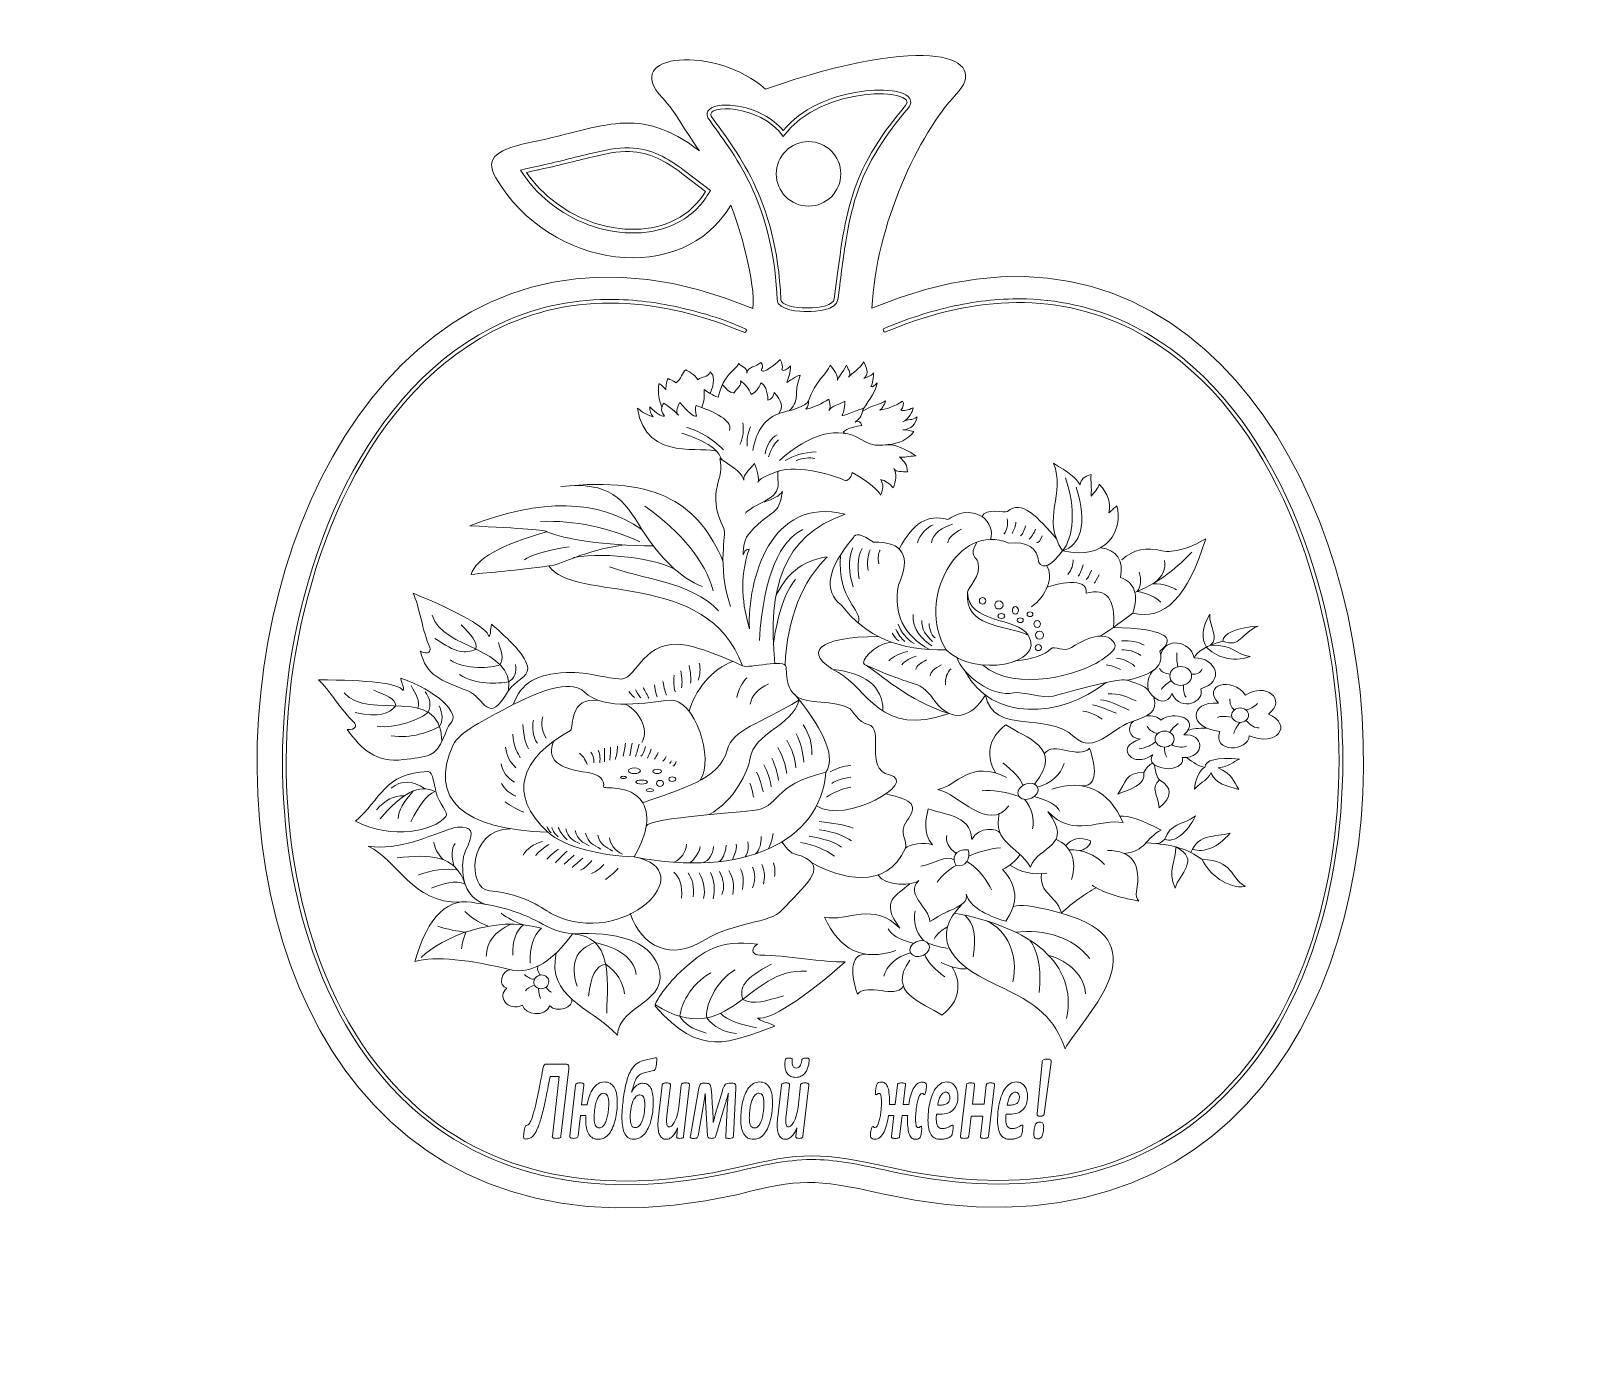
# Model space of a CAD drawing. Header units: millimetres. Extents: x -166 to 172, y -158 to 129.
import ezdxf

# ---------------------------------------------------------------- set-up
doc = ezdxf.new("R2010")
doc.units = ezdxf.units.MM
doc.header["$MEASUREMENT"] = 0
doc.layers.add('layer 1', color=7, linetype='Continuous')

msp = doc.modelspace()

# ---------------------------------------------------------------- linework, layer by layer
at = {"layer": 'layer 1', "color": 250, "lineweight": 20}
msp.add_ellipse((2.9032, 97.9566), major_axis=(0, 7), ratio=0.99998571, dxfattribs=at)
msp.add_open_spline([(-12.3631, -123.435), (-165.7126, -157.8223), (-137.4806, 122.4513), (-9.1886, 68.7229), (-9.1886, 68.7229), (-8.4247, 74.1681), (-12.1509, 86.8122), (-13.9516, 91.1744), (-13.9516, 91.1744), (-24.329, 73.4211), (-53.2367, 77.0998), (-64.9361, 97.1143), (-64.9361, 97.1143), (-67.5758, 101.6303), (-64.3734, 103.359), (-56.886, 104.9023), (-56.886, 104.9023), (-41.2744, 108.1206), (-34.0526, 113.077), (-20.7248, 102.9337), (-20.7248, 102.9337), (-24.2642, 107.7232), (-25.494, 110.9543), (-28.7995, 114.4332), (-28.7995, 114.4332), (-38.1184, 124.2413), (-17.0344, 125.9335), (-6.4461, 116.3239), (-6.4461, 116.3239), (29.5395, 128.922), (42.3963, 123.0658), (34.9589, 115.2471), (34.9589, 115.2471), (26.8166, 106.6876), (17.5016, 86.8637), (16.669, 68.8077), (16.669, 68.8077), (143.9302, 122.6322), (172.1622, -157.6414), (18.9416, -123.3026), (18.9416, -123.3026), (3.8516, -119.9208), (1.0822, -120.121), (-12.3631, -123.435)], degree=3, knots=[0, 0, 0, 0, 0.09090909, 0.09090909, 0.09090909, 0.09090909, 0.18181818, 0.18181818, 0.18181818, 0.18181818, 0.27272727, 0.27272727, 0.27272727, 0.27272727, 0.36363636, 0.36363636, 0.36363636, 0.36363636, 0.45454545, 0.45454545, 0.45454545, 0.45454545, 0.54545455, 0.54545455, 0.54545455, 0.54545455, 0.63636364, 0.63636364, 0.63636364, 0.63636364, 0.72727273, 0.72727273, 0.72727273, 0.72727273, 0.81818182, 0.81818182, 0.81818182, 0.81818182, 0.90909091, 0.90909091, 0.90909091, 0.90909091, 1, 1, 1, 1], dxfattribs=at)
at = {"layer": 'layer 1', "color": 22, "lineweight": 20}
for points, knots in [([(8.498, 70.8288), (10.9178, 89.4361), (11.3458, 97.9114), (23.9694, 112.8066), (23.9694, 112.8066), (27.0817, 116.479), (5.7988, 117.5317), (-2.5763, 106.1015), (-2.5763, 106.1015), (-7.8553, 113.2444), (-19.4602, 113.0107), (-18.1931, 110.4856), (-18.1931, 110.4856), (-13.0707, 103.065), (-3.9867, 92.9616), (-3.0999, 70.6399), (-3.0999, 70.6399), (-3.01, 68.3764), (8.1494, 68.148), (8.498, 70.8288)], [0, 0, 0, 0, 0.2, 0.2, 0.2, 0.2, 0.4, 0.4, 0.4, 0.4, 0.6, 0.6, 0.6, 0.6, 0.8, 0.8, 0.8, 0.8, 1, 1, 1, 1]), ([(-2.5858, 107.3911), (1.317, 112.1172), (7.5062, 114.7321), (13.4346, 115.7038), (13.4346, 115.7038), (15.8709, 116.1031), (18.6108, 116.2874), (21.0668, 115.9633), (21.0668, 115.9633), (22.3427, 115.795), (24.8091, 115.3244), (25.0589, 113.7476), (25.0589, 113.7476), (25.1447, 113.2058), (24.9249, 112.6967), (24.5797, 112.2894), (24.5797, 112.2894), (19.6755, 106.5027), (15.6386, 100.5948), (13.2846, 93.3269), (13.2846, 93.3269), (12.2174, 90.0323), (11.5316, 86.6418), (10.9845, 83.2266), (10.9845, 83.2266), (10.3201, 79.0795), (9.833, 74.891), (9.2913, 70.7256), (9.2913, 70.7256), (8.9843, 68.3643), (4.4845, 68.087), (2.7133, 68.0804), (2.7133, 68.0804), (1.1143, 68.0743), (-3.8073, 68.2938), (-3.8993, 70.6081), (-3.8993, 70.6081), (-4.2481, 79.3897), (-5.935, 87.8623), (-9.7782, 95.8021), (-9.7782, 95.8021), (-11.134, 98.603), (-12.716, 101.2454), (-14.4607, 103.8193), (-14.4607, 103.8193), (-15.885, 105.9205), (-17.4107, 107.944), (-18.8515, 110.0311), (-18.8515, 110.0311), (-18.8515, 110.0311), (-18.8831, 110.077), (-18.8831, 110.077), (-18.8831, 110.077), (-18.8831, 110.077), (-18.9081, 110.1268), (-18.9081, 110.1268), (-18.9081, 110.1268), (-19.073, 110.4554), (-19.1359, 110.817), (-19.0521, 111.1784), (-19.0521, 111.1784), (-18.7938, 112.2928), (-17.3979, 112.6697), (-16.4211, 112.8039), (-16.4211, 112.8039), (-14.975, 113.0025), (-13.355, 112.8546), (-11.9297, 112.5712), (-11.9297, 112.5712), (-8.4003, 111.8694), (-4.9626, 110.1294), (-2.5858, 107.3911)], [0, 0, 0, 0, 0.05555556, 0.05555556, 0.05555556, 0.05555556, 0.11111111, 0.11111111, 0.11111111, 0.11111111, 0.16666667, 0.16666667, 0.16666667, 0.16666667, 0.22222222, 0.22222222, 0.22222222, 0.22222222, 0.27777778, 0.27777778, 0.27777778, 0.27777778, 0.33333333, 0.33333333, 0.33333333, 0.33333333, 0.38888889, 0.38888889, 0.38888889, 0.38888889, 0.44444444, 0.44444444, 0.44444444, 0.44444444, 0.5, 0.5, 0.5, 0.5, 0.55555556, 0.55555556, 0.55555556, 0.55555556, 0.61111111, 0.61111111, 0.61111111, 0.61111111, 0.66666667, 0.66666667, 0.66666667, 0.66666667, 0.72222222, 0.72222222, 0.72222222, 0.72222222, 0.77777778, 0.77777778, 0.77777778, 0.77777778, 0.83333333, 0.83333333, 0.83333333, 0.83333333, 0.88888889, 0.88888889, 0.88888889, 0.88888889, 0.94444444, 0.94444444, 0.94444444, 0.94444444, 1, 1, 1, 1]), ([(-58.4762, 99.0247), (-57.5812, 99.2586), (-56.6767, 99.456), (-55.7708, 99.6426), (-55.7708, 99.6426), (-51.8264, 100.4558), (-47.9411, 101.5223), (-44.0237, 102.4512), (-44.0237, 102.4512), (-41.3853, 103.0769), (-38.615, 103.6687), (-35.8912, 103.6115), (-35.8912, 103.6115), (-31.3413, 103.5157), (-27.5834, 101.3655), (-24.0551, 98.6803), (-24.0551, 98.6803), (-24.0551, 98.6803), (-18.3756, 94.358), (-18.3756, 94.358), (-18.3756, 94.358), (-18.3756, 94.358), (-18.7401, 93.7447), (-18.7401, 93.7447), (-18.7401, 93.7447), (-20.3882, 90.9712), (-22.684, 88.7964), (-25.5548, 87.3182), (-25.5548, 87.3182), (-31.116, 84.4547), (-37.9123, 84.6196), (-43.7465, 86.5362), (-43.7465, 86.5362), (-49.874, 88.5491), (-55.2332, 92.5079), (-58.9295, 97.7921), (-58.9295, 97.7921), (-58.9295, 97.7921), (-59.5884, 98.7341), (-59.5884, 98.7341), (-59.5884, 98.7341), (-59.5884, 98.7341), (-58.4762, 99.0247), (-58.4762, 99.0247)], [0, 0, 0, 0, 0.09090909, 0.09090909, 0.09090909, 0.09090909, 0.18181818, 0.18181818, 0.18181818, 0.18181818, 0.27272727, 0.27272727, 0.27272727, 0.27272727, 0.36363636, 0.36363636, 0.36363636, 0.36363636, 0.45454545, 0.45454545, 0.45454545, 0.45454545, 0.54545455, 0.54545455, 0.54545455, 0.54545455, 0.63636364, 0.63636364, 0.63636364, 0.63636364, 0.72727273, 0.72727273, 0.72727273, 0.72727273, 0.81818182, 0.81818182, 0.81818182, 0.81818182, 0.90909091, 0.90909091, 0.90909091, 0.90909091, 1, 1, 1, 1]), ([(-58.274, 98.2507), (-54.6978, 93.1382), (-49.4962, 89.2671), (-43.4968, 87.2962), (-43.4968, 87.2962), (-37.8682, 85.4472), (-31.2864, 85.2668), (-25.921, 88.0295), (-25.921, 88.0295), (-23.1719, 89.445), (-20.9937, 91.5182), (-19.4278, 94.1534), (-19.4278, 94.1534), (-19.4278, 94.1534), (-24.5396, 98.0437), (-24.5396, 98.0437), (-24.5396, 98.0437), (-27.9205, 100.6167), (-31.5384, 102.7197), (-35.908, 102.8117), (-35.908, 102.8117), (-38.5359, 102.8669), (-41.2958, 102.2759), (-43.8391, 101.6728), (-43.8391, 101.6728), (-47.7734, 100.7399), (-51.6406, 99.6773), (-55.6093, 98.8591), (-55.6093, 98.8591), (-56.1705, 98.7435), (-57.2372, 98.5216), (-58.274, 98.2507)], [0, 0, 0, 0, 0.125, 0.125, 0.125, 0.125, 0.25, 0.25, 0.25, 0.25, 0.375, 0.375, 0.375, 0.375, 0.5, 0.5, 0.5, 0.5, 0.625, 0.625, 0.625, 0.625, 0.75, 0.75, 0.75, 0.75, 0.875, 0.875, 0.875, 0.875, 1, 1, 1, 1]), ([(19.4704, 63.6169), (36.9992, 71.034), (55.7427, 73.056), (73.1436, 64.1592), (73.1436, 64.1592), (102.8099, 48.9912), (115.9726, 9.6672), (117.76, -21.1733), (117.76, -21.1733), (119.4095, -49.638), (112.5371, -83.2521), (90.5999, -103.4306), (90.5999, -103.4306), (71.2041, -121.2715), (45.6121, -123.2097), (20.7336, -117.634), (20.7336, -117.634), (5.7393, -114.2736), (1.5423, -114.1494), (-13.1995, -117.7799), (-13.1995, -117.7799), (-38.1137, -123.3544), (-63.7516, -121.4031), (-83.1526, -103.5041), (-83.1526, -103.5041), (-105.1191, -83.2381), (-111.9123, -49.4954), (-110.1288, -20.965), (-110.1288, -20.965), (-108.206, 9.7941), (-94.9675, 48.5465), (-65.5421, 63.8095), (-65.5421, 63.8095), (-47.8983, 72.9613), (-28.8016, 71.0301), (-10.9432, 63.519), (-10.9432, 63.519), (-10.7365, 63.4321), (-10.4057, 64.1396), (-10.677, 64.2663), (-10.677, 64.2663), (-15.6231, 66.578), (-20.9344, 68.0944), (-26.2842, 69.226), (-26.2842, 69.226), (-31.5101, 70.3315), (-36.8627, 70.8798), (-42.2054, 70.6978), (-42.2054, 70.6978), (-50.5449, 70.4137), (-58.4989, 68.364), (-65.9105, 64.5197), (-65.9105, 64.5197), (-95.4681, 49.188), (-108.9698, 10.3978), (-110.9272, -20.9151), (-110.9272, -20.9151), (-112.7349, -49.8317), (-105.7835, -83.7136), (-83.6951, -104.0921), (-83.6951, -104.0921), (-64.0503, -122.216), (-38.0976, -124.1706), (-13.0248, -118.5606), (-13.0248, -118.5606), (-13.0248, -118.5606), (-13.0082, -118.5567), (-13.0082, -118.5567), (-13.0082, -118.5567), (-7.6509, -117.2373), (-2.017, -115.91), (3.5272, -115.8857), (3.5272, -115.8857), (6.0309, -115.8748), (8.4993, -116.1221), (10.9711, -116.5059), (10.9711, -116.5059), (14.1835, -117.0046), (17.3871, -117.7039), (20.5586, -118.4146), (20.5586, -118.4146), (45.5936, -124.0254), (71.501, -122.0853), (91.1415, -104.0194), (91.1415, -104.0194), (113.2004, -83.729), (120.2305, -49.9772), (118.5587, -21.127), (118.5587, -21.127), (116.7385, 10.2786), (103.3081, 49.635), (73.5078, 64.8715), (73.5078, 64.8715), (66.1943, 68.6108), (58.3589, 70.5828), (50.1533, 70.8189), (50.1533, 70.8189), (44.8957, 70.9702), (39.6467, 70.4061), (34.5099, 69.2952), (34.5099, 69.2952), (29.2633, 68.1606), (24.1411, 66.4613), (19.2025, 64.3725), (19.2025, 64.3725), (18.9522, 64.2276), (19.3216, 63.5554), (19.4704, 63.6169)], [0, 0, 0, 0, 0.03703704, 0.03703704, 0.03703704, 0.03703704, 0.07407407, 0.07407407, 0.07407407, 0.07407407, 0.11111111, 0.11111111, 0.11111111, 0.11111111, 0.14814815, 0.14814815, 0.14814815, 0.14814815, 0.18518519, 0.18518519, 0.18518519, 0.18518519, 0.22222222, 0.22222222, 0.22222222, 0.22222222, 0.25925926, 0.25925926, 0.25925926, 0.25925926, 0.2962963, 0.2962963, 0.2962963, 0.2962963, 0.33333333, 0.33333333, 0.33333333, 0.33333333, 0.37037037, 0.37037037, 0.37037037, 0.37037037, 0.40740741, 0.40740741, 0.40740741, 0.40740741, 0.44444444, 0.44444444, 0.44444444, 0.44444444, 0.48148148, 0.48148148, 0.48148148, 0.48148148, 0.51851852, 0.51851852, 0.51851852, 0.51851852, 0.55555556, 0.55555556, 0.55555556, 0.55555556, 0.59259259, 0.59259259, 0.59259259, 0.59259259, 0.62962963, 0.62962963, 0.62962963, 0.62962963, 0.66666667, 0.66666667, 0.66666667, 0.66666667, 0.7037037, 0.7037037, 0.7037037, 0.7037037, 0.74074074, 0.74074074, 0.74074074, 0.74074074, 0.77777778, 0.77777778, 0.77777778, 0.77777778, 0.81481481, 0.81481481, 0.81481481, 0.81481481, 0.85185185, 0.85185185, 0.85185185, 0.85185185, 0.88888889, 0.88888889, 0.88888889, 0.88888889, 0.92592593, 0.92592593, 0.92592593, 0.92592593, 0.96296296, 0.96296296, 0.96296296, 0.96296296, 1, 1, 1, 1]), ([(-20.2443, 47.2872), (-19.7565, 48.5344), (-19.594, 49.8304), (-19.7566, 51.175), (-19.7566, 51.175), (-18.9828, 50.5639), (-17.9714, 50.0016), (-16.7217, 49.4881), (-16.7217, 49.4881), (-15.499, 54.647), (-12.9682, 55.2527), (-12.2026, 56.7866), (-12.2026, 56.7866), (-12.0285, 56.3197), (-10.1829, 55.9323), (-10.4775, 54.7037), (-10.4775, 54.7037), (-10.1712, 56.2227), (-8.4147, 56.0227), (-7.4588, 57.0526), (-7.4588, 57.0526), (-6.4767, 55.8057), (-7.6085, 55.7982), (-7.1711, 55.2094), (-7.1711, 55.2094), (-6.8181, 54.7344), (-4.4789, 56.4183), (-3.2439, 57.7033), (-3.2439, 57.7033), (-2.7333, 56.8729), (-2.6224, 56.1077), (-2.9114, 55.4079), (-2.9114, 55.4079), (-2.4805, 55.1635), (-1.8418, 55.4565), (-0.9951, 56.2867), (-0.9951, 56.2867), (-0.906, 54.9807), (-1.5433, 53.3516), (-1.8107, 52.6803), (-1.8107, 52.6803), (-0.6942, 53.4853), (0.6082, 54.2281), (1.1137, 54.277), (1.1137, 54.277), (-0.5553, 50.0065), (1.3092, 49.3771), (-1.2052, 46.5886)], [0, 0, 0, 0, 0.08333333, 0.08333333, 0.08333333, 0.08333333, 0.16666667, 0.16666667, 0.16666667, 0.16666667, 0.25, 0.25, 0.25, 0.25, 0.33333333, 0.33333333, 0.33333333, 0.33333333, 0.41666667, 0.41666667, 0.41666667, 0.41666667, 0.5, 0.5, 0.5, 0.5, 0.58333333, 0.58333333, 0.58333333, 0.58333333, 0.66666667, 0.66666667, 0.66666667, 0.66666667, 0.75, 0.75, 0.75, 0.75, 0.83333333, 0.83333333, 0.83333333, 0.83333333, 0.91666667, 0.91666667, 0.91666667, 0.91666667, 1, 1, 1, 1]), ([(-28.9156, 47.3452), (-29.9382, 50.6229), (-29.6418, 49.9097), (-29.5845, 52.3846), (-29.5845, 52.3846), (-29.5788, 52.632), (-28.7827, 51.9774), (-28.0576, 51.1751), (-28.0576, 51.1751), (-27.9243, 52.7635), (-27.8198, 53.424), (-27.5222, 53.5404), (-27.5222, 53.5404), (-26.9721, 53.2653), (-26.7331, 53.2295), (-25.8261, 52.6421), (-25.8261, 52.6421), (-24.5767, 53.4513), (-24.5895, 54.904), (-23.684, 55.4295), (-23.684, 55.4295), (-23.294, 55.2148), (-21.84, 54.4993), (-21.0955, 53.3023), (-21.0955, 53.3023), (-20.2615, 54.0588), (-18.9239, 53.719), (-18.4177, 54.9893), (-18.4177, 54.9893), (-17.4656, 54.2072), (-17.4656, 52.6421), (-18.4177, 50.2949)], [0, 0, 0, 0, 0.125, 0.125, 0.125, 0.125, 0.25, 0.25, 0.25, 0.25, 0.375, 0.375, 0.375, 0.375, 0.5, 0.5, 0.5, 0.5, 0.625, 0.625, 0.625, 0.625, 0.75, 0.75, 0.75, 0.75, 0.875, 0.875, 0.875, 0.875, 1, 1, 1, 1]), ([(10.9363, 41.5797), (9.4067, 41.9431), (12.0817, 43.0917), (14.4609, 43.3936), (14.4609, 43.3936), (14.3655, 44.0493), (13.664, 44.6176), (13.0104, 44.079), (13.0104, 44.079), (14.9473, 45.4933), (14.2132, 46.1429), (14.8989, 47.1573), (14.8989, 47.1573), (16.2081, 49.0939), (17.5876, 50.9696), (17.7816, 52.5878), (17.7816, 52.5878), (17.2154, 52.0703), (16.9071, 51.66), (16.3942, 51.7983), (16.3942, 51.7983), (16.7979, 52.1739), (16.8944, 53.0031), (17.0101, 54.8218), (17.0101, 54.8218), (16.4185, 53.9068), (15.4172, 53.9165), (14.8882, 53.5766), (14.8882, 53.5766), (15.878, 54.163), (15.814, 55.4323), (14.8882, 57.2024), (14.8882, 57.2024), (14.1102, 55.6061), (12.3716, 54.8811), (11.5799, 53.8653), (11.5799, 53.8653), (12.1984, 54.6124), (11.7504, 55.2125), (11.1074, 56.4332), (11.1074, 56.4332), (10.2585, 54.7486), (9.3075, 53.7671), (9.1585, 53.1371), (9.1585, 53.1371), (9.3684, 54.1903), (8.3224, 55.5605), (7.6038, 56.4759), (7.6038, 56.4759), (6.9336, 54.5646), (4.3083, 52.9246), (2.9232, 48.7316), (2.9232, 48.7316), (2.5184, 47.5061), (-1.7644, 46.3868), (-3.2233, 46.069), (-3.2233, 46.069), (-6.4022, 45.0558), (-8.393, 42.3578), (-9.1951, 37.9752)], [0, 0, 0, 0, 0.06666667, 0.06666667, 0.06666667, 0.06666667, 0.13333333, 0.13333333, 0.13333333, 0.13333333, 0.2, 0.2, 0.2, 0.2, 0.26666667, 0.26666667, 0.26666667, 0.26666667, 0.33333333, 0.33333333, 0.33333333, 0.33333333, 0.4, 0.4, 0.4, 0.4, 0.46666667, 0.46666667, 0.46666667, 0.46666667, 0.53333333, 0.53333333, 0.53333333, 0.53333333, 0.6, 0.6, 0.6, 0.6, 0.66666667, 0.66666667, 0.66666667, 0.66666667, 0.73333333, 0.73333333, 0.73333333, 0.73333333, 0.8, 0.8, 0.8, 0.8, 0.86666667, 0.86666667, 0.86666667, 0.86666667, 0.93333333, 0.93333333, 0.93333333, 0.93333333, 1, 1, 1, 1]), ([(-15.7385, 52.1948), (-14.669, 50.9307), (-13.8364, 50.3462), (-13.2406, 50.4416), (-13.2406, 50.4416), (-12.7569, 51.4073), (-11.4728, 52.047), (-11.8796, 53.0459), (-11.8796, 53.0459), (-10.7508, 52.3408), (-9.9781, 51.3618), (-9.5606, 50.109), (-9.5606, 50.109), (-8.5194, 50.5994), (-7.8053, 51.4333), (-7.4186, 52.6105), (-7.4186, 52.6105), (-6.4961, 52.1938), (-5.9902, 50.9429), (-5.9011, 48.8582), (-5.9011, 48.8582), (-5.11, 49.072), (-4.6483, 49.6317), (-4.5157, 50.5369), (-4.5157, 50.5369), (-2.8905, 48.738), (-2.5548, 47.2163), (-3.5091, 45.9722)], [0, 0, 0, 0, 0.14285714, 0.14285714, 0.14285714, 0.14285714, 0.28571429, 0.28571429, 0.28571429, 0.28571429, 0.42857143, 0.42857143, 0.42857143, 0.42857143, 0.57142857, 0.57142857, 0.57142857, 0.57142857, 0.71428571, 0.71428571, 0.71428571, 0.71428571, 0.85714286, 0.85714286, 0.85714286, 0.85714286, 1, 1, 1, 1]), ([(-16.9474, 37.6991), (-19.502, 39.2187), (-32.322, 35.0736), (-34.2163, 47.1408), (-34.2163, 47.1408), (-33.0854, 46.2118), (-31.9551, 45.576), (-30.8244, 45.2337), (-30.8244, 45.2337), (-31.3004, 45.8695), (-31.5385, 46.6029), (-31.5385, 47.4342), (-31.5385, 47.4342), (-30.1106, 45.9672), (-29.0395, 45.2825), (-28.3254, 45.3803), (-28.3254, 45.3803), (-29.0988, 46.3829), (-29.1584, 47.3365), (-28.5038, 48.2411), (-28.5038, 48.2411), (-26.4065, 46.8716), (-25.5286, 45.6983), (-25.2013, 45.6004), (-25.2013, 45.6004), (-25.8558, 46.0405), (-25.7964, 46.9696), (-25.0229, 48.3878), (-25.0229, 48.3878), (-23.2674, 46.2607), (-22.0475, 45.2582), (-21.3632, 45.3803), (-21.3632, 45.3803), (-21.6903, 46.3583), (-21.7201, 47.1408), (-21.4523, 47.7276), (-21.4523, 47.7276), (-16.0077, 45.8206), (-13.598, 44.0112), (-14.2226, 42.2996)], [0, 0, 0, 0, 0.1, 0.1, 0.1, 0.1, 0.2, 0.2, 0.2, 0.2, 0.3, 0.3, 0.3, 0.3, 0.4, 0.4, 0.4, 0.4, 0.5, 0.5, 0.5, 0.5, 0.6, 0.6, 0.6, 0.6, 0.7, 0.7, 0.7, 0.7, 0.8, 0.8, 0.8, 0.8, 0.9, 0.9, 0.9, 0.9, 1, 1, 1, 1]), ([(2.9232, 48.7316), (2.8682, 47.995), (2.9813, 47.7483), (2.3472, 46.9112), (2.3472, 46.9112), (4.3081, 47.3507), (5.7343, 48.0831), (7.2926, 49.1086), (7.2926, 49.1086), (7.6657, 47.5705), (7.6661, 47.1229), (7.3284, 46.6437), (7.3284, 46.6437), (8.0105, 47.6745), (9.4939, 47.8951), (10.7755, 48.6325), (10.7755, 48.6325), (10.7481, 46.8504), (10.3892, 46.0547), (10.2096, 45.5032), (10.2096, 45.5032), (10.4034, 45.4051), (12.5539, 46.3183), (14.8989, 47.1573)], [0, 0, 0, 0, 0.16666667, 0.16666667, 0.16666667, 0.16666667, 0.33333333, 0.33333333, 0.33333333, 0.33333333, 0.5, 0.5, 0.5, 0.5, 0.66666667, 0.66666667, 0.66666667, 0.66666667, 0.83333333, 0.83333333, 0.83333333, 0.83333333, 1, 1, 1, 1]), ([(14.5755, 46.4017), (16.0489, 47.5445), (18.7421, 48.0536), (19.6311, 48.733), (19.6311, 48.733), (19.2722, 47.6873), (18.8517, 47.0117), (18.3707, 46.7062), (18.3707, 46.7062), (20.0768, 46.9577), (21.7189, 47.6136), (23.2964, 48.6743), (23.2964, 48.6743), (23.6585, 48.0344), (23.5049, 47.349), (22.897, 46.6886), (22.897, 46.6886), (23.5556, 46.5206), (24.4406, 46.669), (25.6131, 47.2042), (25.6131, 47.2042), (25.3432, 46.1911), (24.8968, 44.978), (23.3757, 44.1645), (23.3757, 44.1645), (24.6288, 44.8665), (25.2788, 44.3596), (26.462, 45.2632), (26.462, 45.2632), (26.2178, 43.5785), (25.176, 42.6263), (23.3369, 42.4066), (23.3369, 42.4066), (24.4616, 42.5386), (25.2303, 42.1439), (25.7675, 42.0403), (25.7675, 42.0403), (24.3789, 40.3801), (22.5222, 39.358), (20.2073, 39.2603)], [0, 0, 0, 0, 0.1, 0.1, 0.1, 0.1, 0.2, 0.2, 0.2, 0.2, 0.3, 0.3, 0.3, 0.3, 0.4, 0.4, 0.4, 0.4, 0.5, 0.5, 0.5, 0.5, 0.6, 0.6, 0.6, 0.6, 0.7, 0.7, 0.7, 0.7, 0.8, 0.8, 0.8, 0.8, 0.9, 0.9, 0.9, 0.9, 1, 1, 1, 1]), ([(-3.4224, 35.7714), (3.2817, 41.6884), (9.3297, 43.3478), (14.3545, 40.3192), (14.3545, 40.3192), (19.5029, 37.216), (19.0401, 41.5019), (26.1766, 36.7983), (26.1766, 36.7983), (24.576, 36.6872), (23.5994, 36.3902), (22.6426, 36.5469), (22.6426, 36.5469), (23.7742, 35.4849), (24.3915, 34.7396), (24.3402, 33.2874), (24.3402, 33.2874), (23.2599, 33.4338), (21.923, 33.1418), (21.4081, 34.0199), (21.4081, 34.0199), (22.0814, 32.8888), (21.8404, 31.2116), (21.2924, 29.8083), (21.2924, 29.8083), (20.4563, 30.8092), (19.5433, 31.4196), (18.5531, 31.6393), (18.5531, 31.6393), (19.1834, 30.6628), (19.1705, 29.5396), (18.5145, 28.27), (18.5145, 28.27), (18.0257, 29.1976), (16.4048, 30.9311), (12.3673, 33.1651)], [0, 0, 0, 0, 0.11111111, 0.11111111, 0.11111111, 0.11111111, 0.22222222, 0.22222222, 0.22222222, 0.22222222, 0.33333333, 0.33333333, 0.33333333, 0.33333333, 0.44444444, 0.44444444, 0.44444444, 0.44444444, 0.55555556, 0.55555556, 0.55555556, 0.55555556, 0.66666667, 0.66666667, 0.66666667, 0.66666667, 0.77777778, 0.77777778, 0.77777778, 0.77777778, 0.88888889, 0.88888889, 0.88888889, 0.88888889, 1, 1, 1, 1]), ([(-10.7846, 24.2497), (-10.6512, 24.9317), (-7.8113, 26.3581), (-6.4767, 27.0248), (-6.4767, 27.0248), (-2.2379, 29.1421), (-4.266, 31.6908), (-3.6585, 33.4713), (-3.6585, 33.4713), (-6.4065, 32.2872), (-7.7392, 31.9198), (-8.1033, 30.9985), (-8.1033, 30.9985), (-7.6359, 31.9692), (-8.304, 33.5317), (-8.794, 35.1185), (-8.794, 35.1185), (-10.203, 33.397), (-11.1413, 32.9446), (-11.156, 31.4929), (-11.156, 31.4929), (-11.1465, 32.5952), (-12.9982, 34.1787), (-16.3648, 36.2115), (-16.3648, 36.2115), (-14.9419, 31.8543), (-19.6127, 29.2217), (-15.4694, 21.012), (-15.4694, 21.012), (-14.7643, 19.6147), (-17.0639, 13.4414), (-14.0449, 4.1133)], [0, 0, 0, 0, 0.125, 0.125, 0.125, 0.125, 0.25, 0.25, 0.25, 0.25, 0.375, 0.375, 0.375, 0.375, 0.5, 0.5, 0.5, 0.5, 0.625, 0.625, 0.625, 0.625, 0.75, 0.75, 0.75, 0.75, 0.875, 0.875, 0.875, 0.875, 1, 1, 1, 1]), ([(58.0164, 16.1745), (53.1851, 23.3524), (58.8445, 28.5293), (56.0073, 35.1725), (56.0073, 35.1725), (59.2205, 33.3512), (61.0557, 31.9516), (61.8026, 30.4779), (61.8026, 30.4779), (61.9185, 31.6823), (62.7425, 32.3361), (64.2172, 32.7155), (64.2172, 32.7155), (64.0302, 31.075), (64.3837, 30.1143), (64.2011, 28.0612), (64.2011, 28.0612), (65.1202, 29.0143), (65.6656, 29.7544), (65.9751, 30.606), (65.9751, 30.606), (67.9265, 28.4598), (68.5508, 26.6882), (68.0614, 24.3899), (68.0614, 24.3899), (68.9756, 25.2212), (69.0768, 25.3987), (69.7613, 25.9302), (69.7613, 25.9302), (71.1892, 20.9481), (67.784, 13.8817), (58.0166, 16.1745)], [0, 0, 0, 0, 0.125, 0.125, 0.125, 0.125, 0.25, 0.25, 0.25, 0.25, 0.375, 0.375, 0.375, 0.375, 0.5, 0.5, 0.5, 0.5, 0.625, 0.625, 0.625, 0.625, 0.75, 0.75, 0.75, 0.75, 0.875, 0.875, 0.875, 0.875, 1, 1, 1, 1]), ([(-15.6502, 13.9473), (-20.7744, 25.9449), (-29.2932, 32.4904), (-50.7906, 30.0987), (-50.7906, 30.0987), (-40.2151, 31.2947), (-37.1369, 27.4634), (-33.2345, 20.8078)], [0, 0, 0, 0, 0.5, 0.5, 0.5, 0.5, 1, 1, 1, 1]), ([(-33.2345, 20.8078), (-42.6959, 27.3849), (-55.1326, 27.6539), (-70.5444, 21.6146), (-70.5444, 21.6146), (-59.3276, 21.0768), (-53.7638, 20.6366), (-53.853, 20.2943), (-53.853, 20.2943), (-50.0221, 18.7618), (-41.476, 17.2839), (-30.7738, 17.2593)], [0, 0, 0, 0, 0.33333333, 0.33333333, 0.33333333, 0.33333333, 0.66666667, 0.66666667, 0.66666667, 0.66666667, 1, 1, 1, 1]), ([(-4.3911, -8.3174), (-5.9497, 8.1008), (-2.8162, 19.3552), (10.8174, 24.101), (10.8174, 24.101), (-5.2913, 28.2137), (-10.3607, 9.9738), (-9.9178, -0.7155), (-9.9178, -0.7155), (-11.3495, 4.3337), (-12.2345, 9.9585), (-9.9931, 16.5552), (-9.9931, 16.5552), (-11.0055, 16.3682), (-10.951, 15.9092), (-11.2467, 15.297), (-11.2467, 15.297), (-11.3416, 17.0099), (-10.9058, 18.9586), (-9.8485, 20.1139), (-9.8485, 20.1139), (-4.6518, 25.7924), (-3.6412, 23.3861), (-2.7688, 29.0373), (-2.7688, 29.0373), (-3.3542, 28.0487), (-4.7974, 27.455), (-6.7159, 26.7538)], [0, 0, 0, 0, 0.14285714, 0.14285714, 0.14285714, 0.14285714, 0.28571429, 0.28571429, 0.28571429, 0.28571429, 0.42857143, 0.42857143, 0.42857143, 0.42857143, 0.57142857, 0.57142857, 0.57142857, 0.57142857, 0.71428571, 0.71428571, 0.71428571, 0.71428571, 0.85714286, 0.85714286, 0.85714286, 0.85714286, 1, 1, 1, 1]), ([(22.5384, 16.6032), (25.6664, 22.2382), (28.6505, 24.2084), (33.1024, 22.9822), (33.1024, 22.9822), (33.591, 22.9269), (36.2482, 25.9336), (40.5536, 23.6562), (40.5536, 23.6562), (41.2445, 25.4583), (45.4392, 24.4227), (46.0397, 24.6832), (46.0397, 24.6832), (49.0523, 27.5308), (52.805, 23.2785), (56.6594, 18.7792)], [0, 0, 0, 0, 0.25, 0.25, 0.25, 0.25, 0.5, 0.5, 0.5, 0.5, 0.75, 0.75, 0.75, 0.75, 1, 1, 1, 1]), ([(-53.853, 20.2943), (-63.85, 17.507), (-69.3245, 14.4264), (-70.2764, 11.0521), (-70.2764, 11.0521), (-66.1408, 11.5165), (-60.4899, 11.8969), (-53.4068, 12.8859), (-53.4068, 12.8859), (-49.7978, 13.3898), (-46.4685, 16.1194), (-37.0844, 17.4469)], [0, 0, 0, 0, 0.33333333, 0.33333333, 0.33333333, 0.33333333, 0.66666667, 0.66666667, 0.66666667, 0.66666667, 1, 1, 1, 1]), ([(32.7492, -5.3173), (22.8073, -5.6109), (15.2351, -2.3834), (10.032, 4.3651), (10.032, 4.3651), (6.0659, 7.4947), (6.9415, 12.3848), (12.6593, 19.0352), (12.6593, 19.0352), (12.9684, 20.1356), (14.4109, 19.8177), (16.9865, 18.0816), (16.9865, 18.0816), (23.4255, 18.1795), (25.2286, 15.0499), (22.3953, 8.6927), (22.3953, 8.6927), (21.2692, 2.4894), (23.5286, -2.1632), (29.1733, -5.2649)], [0, 0, 0, 0, 0.2, 0.2, 0.2, 0.2, 0.4, 0.4, 0.4, 0.4, 0.6, 0.6, 0.6, 0.6, 0.8, 0.8, 0.8, 0.8, 1, 1, 1, 1]), ([(39.4787, 18.0999), (37.477, 15.0514), (39.4383, 14.6412), (39.654, 13.8715), (39.654, 13.8715), (40.5247, 10.7646), (37.3779, 8.1278), (37.3855, 7.2258), (37.3855, 7.2258), (37.4442, 0.2354), (48.0689, 1.9162), (50.5643, -2.1438), (50.5643, -2.1438), (54.4725, -8.5021), (38.7986, -11.3701), (32.7492, -5.3173)], [0, 0, 0, 0, 0.25, 0.25, 0.25, 0.25, 0.5, 0.5, 0.5, 0.5, 0.75, 0.75, 0.75, 0.75, 1, 1, 1, 1]), ([(46.2714, 17.8616), (50.3666, 18.2772), (52.556, 16.8837), (52.8394, 13.6806), (52.8394, 13.6806), (53.7924, 12.0669), (55.5181, 12.8982), (58.0164, 16.1745)], [0, 0, 0, 0, 0.5, 0.5, 0.5, 0.5, 1, 1, 1, 1]), ([(70.8521, 14.2219), (73.383, 16.4679), (76.2841, 17.1125), (79.5556, 16.1555), (79.5556, 16.1555), (82.2305, 15.7455), (85.3993, 16.6244), (89.0618, 18.7925), (89.0618, 18.7925), (85.1935, 6.1941), (80.0226, 0.8788), (73.2596, 2.6783)], [0, 0, 0, 0, 0.33333333, 0.33333333, 0.33333333, 0.33333333, 0.66666667, 0.66666667, 0.66666667, 0.66666667, 1, 1, 1, 1]), ([(54.5512, 8.2263), (56.162, 8.8769), (63.7023, 10.8065), (63.1364, 6.9558), (63.1364, 6.9558), (67.5808, 8.2449), (69.5453, 5.6867), (69.0622, -0.4274)], [0, 0, 0, 0, 0.5, 0.5, 0.5, 0.5, 1, 1, 1, 1]), ([(74.607, 11.5567), (75.1572, 9.9347), (75.0231, 8.5406), (74.2047, 7.3748), (74.2047, 7.3748), (76.635, 6.8766), (78.3291, 6.0866), (79.287, 5.0047)], [0, 0, 0, 0, 0.5, 0.5, 0.5, 0.5, 1, 1, 1, 1]), ([(-79.2536, -4.7709), (-78.9252, -5.4916), (-79.4688, -6.5524), (-81.2908, -5.5866), (-81.2908, -5.5866), (-79.9919, -10.9621), (-76.899, -11.8862), (-71.1635, -14.1482), (-71.1635, -14.1482), (-67.0815, -15.758), (-66.7692, -21.9889), (-62.1855, -14.1145), (-62.1855, -14.1145), (-60.8558, -12.1661), (-57.9366, -11.1811), (-58.0136, -9.3618), (-58.0136, -9.3618), (-58.1298, -6.6148), (-62.1793, -3.0214), (-65.8281, 0.2708), (-65.8281, 0.2708), (-66.2853, -1.1217), (-65.8605, -1.795), (-66.4353, -2.4139), (-66.4353, -2.4139), (-66.8244, -0.5271), (-72.6333, 2.7248), (-82.8767, 7.0266), (-82.8767, 7.0266), (-81.4943, 4.2431), (-80.8149, -1.3439), (-79.2536, -4.7709)], [0, 0, 0, 0, 0.125, 0.125, 0.125, 0.125, 0.25, 0.25, 0.25, 0.25, 0.375, 0.375, 0.375, 0.375, 0.5, 0.5, 0.5, 0.5, 0.625, 0.625, 0.625, 0.625, 0.75, 0.75, 0.75, 0.75, 0.875, 0.875, 0.875, 0.875, 1, 1, 1, 1]), ([(40.6675, 6.0183), (41.0595, 6.0183), (41.3776, 5.7034), (41.3776, 5.3151), (41.3776, 5.3151), (41.3776, 4.9268), (41.0595, 4.6119), (40.6675, 4.6119), (40.6675, 4.6119), (40.2757, 4.6119), (39.9578, 4.9268), (39.9578, 5.3151), (39.9578, 5.3151), (39.9578, 5.7034), (40.2757, 6.0183), (40.6675, 6.0183)], [0, 0, 0, 0, 0.25, 0.25, 0.25, 0.25, 0.5, 0.5, 0.5, 0.5, 0.75, 0.75, 0.75, 0.75, 1, 1, 1, 1]), ([(44.2015, 5.3151), (44.7042, 5.3151), (45.112, 4.9215), (45.112, 4.4361), (45.112, 4.4361), (45.112, 3.9509), (44.7042, 3.5572), (44.2015, 3.5572), (44.2015, 3.5572), (43.6988, 3.5572), (43.2912, 3.9509), (43.2912, 4.4361), (43.2912, 4.4361), (43.2912, 4.9215), (43.6988, 5.3151), (44.2015, 5.3151)], [0, 0, 0, 0, 0.25, 0.25, 0.25, 0.25, 0.5, 0.5, 0.5, 0.5, 0.75, 0.75, 0.75, 0.75, 1, 1, 1, 1]), ([(47.7816, 4.0846), (48.148, 4.0846), (48.4452, 3.7106), (48.4452, 3.2496), (48.4452, 3.2496), (48.4452, 2.7885), (48.148, 2.4146), (47.7816, 2.4146), (47.7816, 2.4146), (47.4153, 2.4146), (47.1181, 2.7885), (47.1181, 3.2496), (47.1181, 3.2496), (47.1181, 3.7106), (47.4153, 4.0846), (47.7816, 4.0846)], [0, 0, 0, 0, 0.25, 0.25, 0.25, 0.25, 0.5, 0.5, 0.5, 0.5, 0.75, 0.75, 0.75, 0.75, 1, 1, 1, 1]), ([(44.7417, 2.561), (45.1506, 2.561), (45.4825, 2.3249), (45.4825, 2.0337), (45.4825, 2.0337), (45.4825, 1.7425), (45.1506, 1.5063), (44.7417, 1.5063), (44.7417, 1.5063), (44.3327, 1.5063), (44.0009, 1.7425), (44.0009, 2.0337), (44.0009, 2.0337), (44.0009, 2.3249), (44.3327, 2.561), (44.7417, 2.561)], [0, 0, 0, 0, 0.25, 0.25, 0.25, 0.25, 0.5, 0.5, 0.5, 0.5, 0.75, 0.75, 0.75, 0.75, 1, 1, 1, 1]), ([(48.841, 1.6395), (49.202, 1.6395), (49.4947, 1.4102), (49.4947, 1.1275), (49.4947, 1.1275), (49.4947, 0.8447), (49.202, 0.6154), (48.841, 0.6154), (48.841, 0.6154), (48.4801, 0.6154), (48.1874, 0.8447), (48.1874, 1.1275), (48.1874, 1.1275), (48.1874, 1.4102), (48.4801, 1.6395), (48.841, 1.6395)], [0, 0, 0, 0, 0.25, 0.25, 0.25, 0.25, 0.5, 0.5, 0.5, 0.5, 0.75, 0.75, 0.75, 0.75, 1, 1, 1, 1]), ([(50.939, 2.9197), (51.2941, 2.9197), (51.582, 2.6904), (51.582, 2.4077), (51.582, 2.4077), (51.582, 2.1249), (51.2941, 1.8956), (50.939, 1.8956), (50.939, 1.8956), (50.5838, 1.8956), (50.2959, 2.1249), (50.2959, 2.4077), (50.2959, 2.4077), (50.2959, 2.6904), (50.5838, 2.9197), (50.939, 2.9197)], [0, 0, 0, 0, 0.25, 0.25, 0.25, 0.25, 0.5, 0.5, 0.5, 0.5, 0.75, 0.75, 0.75, 0.75, 1, 1, 1, 1]), ([(52.4884, 1.0376), (52.8803, 1.0376), (53.1981, 0.7094), (53.1981, 0.305), (53.1981, 0.305), (53.1981, -0.0994), (52.8803, -0.4274), (52.4884, -0.4274), (52.4884, -0.4274), (52.0965, -0.4274), (51.7785, -0.0994), (51.7785, 0.305), (51.7785, 0.305), (51.7785, 0.7094), (52.0965, 1.0376), (52.4884, 1.0376)], [0, 0, 0, 0, 0.25, 0.25, 0.25, 0.25, 0.5, 0.5, 0.5, 0.5, 0.75, 0.75, 0.75, 0.75, 1, 1, 1, 1]), ([(89.2561, -4.6898), (88.0328, -2.869), (88.2562, -0.4912), (89.9259, 2.4439), (89.9259, 2.4439), (89.7067, -0.2966), (92.1561, -2.5621), (90.0864, -4.317), (90.0864, -4.317), (95.2512, -4.1251), (95.3877, -6.2748), (98.6911, -6.7559), (98.6911, -6.7559), (94.8173, -8.1758), (90.8939, -6.6779), (89.2561, -4.6898)], [0, 0, 0, 0, 0.25, 0.25, 0.25, 0.25, 0.5, 0.5, 0.5, 0.5, 0.75, 0.75, 0.75, 0.75, 1, 1, 1, 1]), ([(6.6922, -31.8583), (8.7174, -28.9243), (6.8134, -23.4474), (0.2678, -15.4275), (0.2678, -15.4275), (-0.9519, -14.2051), (-1.7811, -13.5747), (-1.9709, -9.0146), (-1.9709, -9.0146), (-2.0495, -7.126), (-10.0443, -9.4162), (-11.4163, -8.7653), (-11.4163, -8.7653), (-15.6424, -6.7606), (-21.4047, -4.6496), (-23.6531, -4.2783), (-23.6531, -4.2783), (-33.0255, -2.7302), (-34.0095, -11.2583), (-37.6006, -11.6339), (-37.6006, -11.6339), (-41.1882, -11.593), (-44.338, -10.0226), (-49.6452, -10.2404), (-49.6452, -10.2404), (-56.1691, -10.4976), (-59.4208, -12.4469), (-61.1416, -17.1881)], [0, 0, 0, 0, 0.14285714, 0.14285714, 0.14285714, 0.14285714, 0.28571429, 0.28571429, 0.28571429, 0.28571429, 0.42857143, 0.42857143, 0.42857143, 0.42857143, 0.57142857, 0.57142857, 0.57142857, 0.57142857, 0.71428571, 0.71428571, 0.71428571, 0.71428571, 0.85714286, 0.85714286, 0.85714286, 0.85714286, 1, 1, 1, 1]), ([(18.1107, -2.4142), (4.9515, -2.4336), (1.1933, -5.8806), (9.3911, -10.227), (9.3911, -10.227), (15.6117, -13.5251), (18.4828, -24.5543), (33.4096, -19.0977), (33.4096, -19.0977), (24.517, -16.5275), (18.3003, -10.3149), (15.0509, -8.4552)], [0, 0, 0, 0, 0.33333333, 0.33333333, 0.33333333, 0.33333333, 0.66666667, 0.66666667, 0.66666667, 0.66666667, 1, 1, 1, 1]), ([(47.6793, -7.7129), (51.7373, -7.303), (53.982, -6.4558), (55.4793, -5.0722), (55.4793, -5.0722), (56.3067, -4.3078), (58.2922, -5.8695), (59.9265, -4.8222), (59.9265, -4.8222), (64.2969, -2.0213), (67.6617, -1.3834), (69.2473, -3.8846), (69.2473, -3.8846), (70.1301, -5.2774), (67.0185, -7.0756), (66.0375, -7.752), (66.0375, -7.752), (62.2232, -10.3817), (47.9708, -14.8527), (40.6504, -8.5744)], [0, 0, 0, 0, 0.2, 0.2, 0.2, 0.2, 0.4, 0.4, 0.4, 0.4, 0.6, 0.6, 0.6, 0.6, 0.8, 0.8, 0.8, 0.8, 1, 1, 1, 1]), ([(53.013, -1.2478), (53.4901, -1.2478), (53.8773, -1.6414), (53.8773, -2.1267), (53.8773, -2.1267), (53.8773, -2.6121), (53.4901, -3.0057), (53.013, -3.0057), (53.013, -3.0057), (52.5359, -3.0057), (52.149, -2.6121), (52.149, -2.1267), (52.149, -2.1267), (52.149, -1.6414), (52.5359, -1.2478), (53.013, -1.2478)], [0, 0, 0, 0, 0.25, 0.25, 0.25, 0.25, 0.5, 0.5, 0.5, 0.5, 0.75, 0.75, 0.75, 0.75, 1, 1, 1, 1]), ([(69.0622, -0.4274), (79.6998, -0.7398), (83.0536, -2.4588), (79.1237, -5.584), (79.1237, -5.584), (80.1523, -8.5529), (77.8068, -10.6623), (72.0867, -11.9125)], [0, 0, 0, 0, 0.5, 0.5, 0.5, 0.5, 1, 1, 1, 1]), ([(79.3132, -6.3242), (80.1838, -2.5835), (85.7651, -3.1886), (86.5308, -7.0489), (86.5308, -7.0489), (91.3458, -6.9406), (93.3702, -12.3029), (87.9728, -13.7346), (87.9728, -13.7346), (89.0704, -16.4873), (83.7198, -19.0035), (81.7165, -14.7755), (81.7165, -14.7755), (80.9513, -17.1159), (78.3045, -16.9996), (76.7164, -14.2562), (76.7164, -14.2562), (76.1665, -13.3061), (76.5698, -10.4339), (77.8842, -9.6056)], [0, 0, 0, 0, 0.2, 0.2, 0.2, 0.2, 0.4, 0.4, 0.4, 0.4, 0.6, 0.6, 0.6, 0.6, 0.8, 0.8, 0.8, 0.8, 1, 1, 1, 1]), ([(92.7653, -3.4159), (96.6373, -4.9535), (96.6093, -1.6991), (100.4196, -0.1344), (100.4196, -0.1344), (95.4814, -0.6032), (92.93, -1.6971), (92.7653, -3.4159), (92.7653, -3.4159), (89.2472, -4.3926), (87.1689, -5.6035), (86.5308, -7.0489)], [0, 0, 0, 0, 0.33333333, 0.33333333, 0.33333333, 0.33333333, 0.66666667, 0.66666667, 0.66666667, 0.66666667, 1, 1, 1, 1]), ([(-64.3724, -3.7184), (-63.8619, -5.1871), (-63.0196, -7.3377), (-64.0854, -8.5498), (-64.0854, -8.5498), (-65.7029, -9.2723), (-71.5975, -9.6822), (-74.825, -7.4942)], [0, 0, 0, 0, 0.5, 0.5, 0.5, 0.5, 1, 1, 1, 1]), ([(20.8607, -3.6088), (16.9477, -4.0785), (14.0635, -7.996), (15.0509, -8.4552), (15.0509, -8.4552), (21.2936, -11.3588), (24.4591, -12.161), (26.4087, -12.85), (26.4087, -12.85), (28.5024, -13.5898), (29.6083, -15.5854), (30.3593, -16.5416), (30.3593, -16.5416), (33.9777, -21.15), (38.1778, -20.2137), (41.3467, -15.0181)], [0, 0, 0, 0, 0.25, 0.25, 0.25, 0.25, 0.5, 0.5, 0.5, 0.5, 0.75, 0.75, 0.75, 0.75, 1, 1, 1, 1]), ([(52.7661, -4.1777), (53.141, -4.1777), (53.4452, -4.4663), (53.4452, -4.8222), (53.4452, -4.8222), (53.4452, -5.1781), (53.141, -5.4667), (52.7661, -5.4667), (52.7661, -5.4667), (52.3913, -5.4667), (52.0871, -5.1781), (52.0871, -4.8222), (52.0871, -4.8222), (52.0871, -4.4663), (52.3913, -4.1777), (52.7661, -4.1777)], [0, 0, 0, 0, 0.25, 0.25, 0.25, 0.25, 0.5, 0.5, 0.5, 0.5, 0.75, 0.75, 0.75, 0.75, 1, 1, 1, 1]), ([(-72.8245, -10.656), (-69.0674, -13.0281), (-64.4482, -12.6006), (-62.1799, -12.2736), (-62.1799, -12.2736), (-60.8329, -11.547), (-60.3582, -10.0823), (-60.6469, -8.4832)], [0, 0, 0, 0, 0.5, 0.5, 0.5, 0.5, 1, 1, 1, 1]), ([(35.1524, -7.119), (36.2849, -10.6818), (42.8265, -15.7186), (47.3959, -14.6665), (47.3959, -14.6665), (49.3366, -14.2197), (53.811, -15.9701), (55.9761, -15.3698), (55.9761, -15.3698), (65.7241, -12.6669), (70.7083, -11.4633), (72.0867, -11.9125)], [0, 0, 0, 0, 0.33333333, 0.33333333, 0.33333333, 0.33333333, 0.66666667, 0.66666667, 0.66666667, 0.66666667, 1, 1, 1, 1]), ([(83.6297, -8.9348), (84.935, -8.9348), (85.9938, -9.8483), (85.9938, -10.9749), (85.9938, -10.9749), (85.9938, -12.1015), (84.935, -13.015), (83.6297, -13.015), (83.6297, -13.015), (82.3243, -13.015), (81.2657, -12.1015), (81.2657, -10.9749), (81.2657, -10.9749), (81.2657, -9.8483), (82.3243, -8.9348), (83.6297, -8.9348)], [0, 0, 0, 0, 0.25, 0.25, 0.25, 0.25, 0.5, 0.5, 0.5, 0.5, 0.75, 0.75, 0.75, 0.75, 1, 1, 1, 1]), ([(-95.6555, -21.0765), (-95.0871, -21.6003), (-95.1739, -22.7601), (-97.1784, -22.5821), (-97.1784, -22.5821), (-93.973, -26.924), (-90.9165, -29.8582), (-84.946, -29.1147), (-84.946, -29.1147), (-82.7941, -28.8468), (-80.6986, -28.6253), (-79.266, -28.1169), (-79.266, -28.1169), (-76.563, -27.1576), (-75.7767, -22.1585), (-74.8333, -21.3599), (-74.8333, -21.3599), (-72.1853, -19.1179), (-78.1376, -14.0169), (-85.4928, -11.4543), (-85.4928, -11.4543), (-85.3762, -12.88), (-84.739, -13.3244), (-85.0214, -14.0988), (-85.0214, -14.0988), (-86.0864, -12.5495), (-92.5428, -11.8266), (-103.3849, -11.8402), (-103.3849, -11.8402), (-101.0868, -13.8195), (-98.3585, -18.5864), (-95.6555, -21.0765)], [0, 0, 0, 0, 0.125, 0.125, 0.125, 0.125, 0.25, 0.25, 0.25, 0.25, 0.375, 0.375, 0.375, 0.375, 0.5, 0.5, 0.5, 0.5, 0.625, 0.625, 0.625, 0.625, 0.75, 0.75, 0.75, 0.75, 0.875, 0.875, 0.875, 0.875, 1, 1, 1, 1]), ([(-20.5925, -33.6109), (-17.3789, -28.9155), (-21.9238, -15.8193), (-27.0837, -16.2273), (-27.0837, -16.2273), (-31.8504, -16.6041), (-41.2637, -18.7605), (-45.7891, -14.4008), (-45.7891, -14.4008), (-48.1684, -12.1084), (-53.6439, -13.325), (-61.1416, -17.1881)], [0, 0, 0, 0, 0.33333333, 0.33333333, 0.33333333, 0.33333333, 0.66666667, 0.66666667, 0.66666667, 0.66666667, 1, 1, 1, 1]), ([(102.6417, -19.2371), (106.8083, -16.0533), (102.0244, -12.2053), (97.7035, -15.1646), (97.7035, -15.1646), (94.6581, -10.926), (88.1537, -12.9656), (91.8011, -16.8464), (91.8011, -16.8464), (85.3583, -16.4537), (85.2297, -22.4033), (92.148, -22.9873), (92.148, -22.9873), (90.3375, -27.6359), (98.3826, -27.509), (98.5059, -23.9249), (98.5059, -23.9249), (104.4216, -26.5325), (108.1765, -21.5711), (102.6417, -19.2371)], [0, 0, 0, 0, 0.2, 0.2, 0.2, 0.2, 0.4, 0.4, 0.4, 0.4, 0.6, 0.6, 0.6, 0.6, 0.8, 0.8, 0.8, 0.8, 1, 1, 1, 1]), ([(-95.4026, -18.8966), (-90.0461, -20.0336), (-88.2649, -19.1943), (-86.6142, -17.4831), (-86.6142, -17.4831), (-86.7201, -15.7777), (-88.7452, -15.2427), (-91.3774, -14.0648)], [0, 0, 0, 0, 0.5, 0.5, 0.5, 0.5, 1, 1, 1, 1]), ([(-80.2535, -14.4203), (-79.1662, -15.8278), (-78.8926, -17.1437), (-79.6474, -18.8708), (-79.6474, -18.8708), (-80.8282, -20.1334), (-86.9091, -22.5916), (-90.6408, -21.8471)], [0, 0, 0, 0, 0.5, 0.5, 0.5, 0.5, 1, 1, 1, 1]), ([(-52.3689, -25.1048), (-54.0604, -28.8998), (-51.5696, -31.1754), (-44.8967, -31.9316), (-44.8967, -31.9316), (-42.3083, -32.4207), (-41.3141, -33.4817), (-41.5594, -34.9364), (-41.5594, -34.9364), (-41.6987, -35.7626), (-35.9034, -34.1357), (-33.0253, -38.4599), (-33.0253, -38.4599), (-31.2997, -41.7608), (-32.3703, -45.8438), (-34.9292, -50.2204), (-34.9292, -50.2204), (-41.7424, -50.0241), (-50.0705, -48.1378), (-53.6439, -44.8414), (-53.6439, -44.8414), (-62.3563, -36.8039), (-59.7136, -28.802), (-48.7348, -22.8361), (-48.7348, -22.8361), (-47.9027, -21.8324), (-49.1166, -15.4437), (-42.5732, -16.2978)], [0, 0, 0, 0, 0.14285714, 0.14285714, 0.14285714, 0.14285714, 0.28571429, 0.28571429, 0.28571429, 0.28571429, 0.42857143, 0.42857143, 0.42857143, 0.42857143, 0.57142857, 0.57142857, 0.57142857, 0.57142857, 0.71428571, 0.71428571, 0.71428571, 0.71428571, 0.85714286, 0.85714286, 0.85714286, 0.85714286, 1, 1, 1, 1]), ([(0.8694, -16.1737), (-7.795, -21.5403), (-13.5667, -22.4405), (-14.7381, -27.0492), (-14.7381, -27.0492), (-16.3729, -33.4807), (-24.9327, -35.5258), (-33.0253, -38.4599)], [0, 0, 0, 0, 0.5, 0.5, 0.5, 0.5, 1, 1, 1, 1]), ([(0.8694, -16.1737), (-0.7736, -22.1515), (-8.8793, -23.0191), (-9.8182, -28.9976), (-9.8182, -28.9976), (-10.2118, -31.5038), (-12.9834, -37.9527), (-18.6762, -41.0561)], [0, 0, 0, 0, 0.5, 0.5, 0.5, 0.5, 1, 1, 1, 1]), ([(-0.165, -14.8986), (1.2985, -17.2451), (7.4767, -16.0273), (11.5012, -17.8568), (11.5012, -17.8568), (12.5741, -18.3445), (13.6333, -21.0577), (15.8117, -21.5122), (15.8117, -21.5122), (19.6026, -22.303), (14.7589, -31.1158), (20.4473, -32.436), (20.4473, -32.436), (27.0474, -33.9677), (10.8358, -43.2598), (4.6411, -39.1694)], [0, 0, 0, 0, 0.25, 0.25, 0.25, 0.25, 0.5, 0.5, 0.5, 0.5, 0.75, 0.75, 0.75, 0.75, 1, 1, 1, 1]), ([(41.2761, -15.1327), (43.2758, -24.0664), (54.3576, -18.4144), (60.5748, -24.2289), (60.5748, -24.2289), (64.7659, -28.1486), (68.6101, -22.3772), (72.7321, -20.9843), (72.7321, -20.9843), (77.0236, -19.5342), (78.5974, -18.8549), (77.8365, -15.6443)], [0, 0, 0, 0, 0.33333333, 0.33333333, 0.33333333, 0.33333333, 0.66666667, 0.66666667, 0.66666667, 0.66666667, 1, 1, 1, 1]), ([(-53.6439, -44.8414), (-71.9121, -44.3769), (-79.616, -37.7407), (-74.1742, -25.9414), (-74.1742, -25.9414), (-72.8701, -23.1137), (-67.7467, -20.709), (-61.1416, -17.1881)], [0, 0, 0, 0, 0.5, 0.5, 0.5, 0.5, 1, 1, 1, 1]), ([(73.3583, -20.7756), (71.9838, -21.9813), (72.2082, -24.4569), (74.8644, -24.6865), (74.8644, -24.6865), (72.128, -25.5071), (71.0493, -27.2086), (72.9925, -28.6615), (72.9925, -28.6615), (74.1066, -29.4944), (76.2533, -29.14), (77.6016, -27.98), (77.6016, -27.98), (76.8914, -29.1204), (77.3412, -29.8918), (77.9817, -30.2533), (77.9817, -30.2533), (81.6017, -32.2955), (84.7202, -30.1265), (83.9384, -28.6711), (83.9384, -28.6711), (89.3396, -28.8471), (88.6298, -23.1925), (84.3086, -23.749), (84.3086, -23.749), (88.2386, -20.2234), (81.9735, -18.3483), (79.3088, -20.5848), (79.3088, -20.5848), (78.8477, -19.8737), (77.3704, -19.4256), (76.11, -19.6696)], [0, 0, 0, 0, 0.125, 0.125, 0.125, 0.125, 0.25, 0.25, 0.25, 0.25, 0.375, 0.375, 0.375, 0.375, 0.5, 0.5, 0.5, 0.5, 0.625, 0.625, 0.625, 0.625, 0.75, 0.75, 0.75, 0.75, 0.875, 0.875, 0.875, 0.875, 1, 1, 1, 1]), ([(96.5153, -17.9187), (97.5295, -17.9187), (98.3517, -18.6206), (98.3517, -19.4861), (98.3517, -19.4861), (98.3517, -20.3517), (97.5295, -21.0536), (96.5153, -21.0536), (96.5153, -21.0536), (95.5011, -21.0536), (94.6789, -20.3517), (94.6789, -19.4861), (94.6789, -19.4861), (94.6789, -18.6206), (95.5011, -17.9187), (96.5153, -17.9187)], [0, 0, 0, 0, 0.25, 0.25, 0.25, 0.25, 0.5, 0.5, 0.5, 0.5, 0.75, 0.75, 0.75, 0.75, 1, 1, 1, 1]), ([(43.5357, -32.0946), (41.374, -28.6413), (41.7069, -24.5196), (45.7221, -21.5878), (45.7221, -21.5878), (49.9127, -24.3774), (58.4281, -26.512), (52.0035, -34.3407)], [0, 0, 0, 0, 0.5, 0.5, 0.5, 0.5, 1, 1, 1, 1]), ([(80.1421, -22.9287), (81.2838, -22.9287), (82.21, -23.7028), (82.21, -24.6574), (82.21, -24.6574), (82.21, -25.6119), (81.2838, -26.3859), (80.1421, -26.3859), (80.1421, -26.3859), (79.0004, -26.3859), (78.0743, -25.6119), (78.0743, -24.6574), (78.0743, -24.6574), (78.0743, -23.7028), (79.0004, -22.9287), (80.1421, -22.9287)], [0, 0, 0, 0, 0.25, 0.25, 0.25, 0.25, 0.5, 0.5, 0.5, 0.5, 0.75, 0.75, 0.75, 0.75, 1, 1, 1, 1]), ([(54.1056, -27.757), (55.9093, -25.0489), (61.5697, -29.177), (63.8716, -26.6414), (63.8716, -26.6414), (65.6905, -32.147), (65.1217, -34.9007), (62.1359, -34.803)], [0, 0, 0, 0, 0.5, 0.5, 0.5, 0.5, 1, 1, 1, 1]), ([(45.8763, -33.0223), (37.9549, -28.9552), (35.2389, -34.7828), (30.9484, -35.6123), (30.9484, -35.6123), (35.5433, -36.5667), (41.8738, -45.0035), (46.3397, -39.1306)], [0, 0, 0, 0, 0.5, 0.5, 0.5, 0.5, 1, 1, 1, 1]), ([(77.5369, -29.8881), (76.8193, -30.1752), (76.1959, -30.8438), (75.6669, -31.8941), (75.6669, -31.8941), (76.0372, -34.6676), (72.6693, -35.5926), (69.988, -36.5819), (69.988, -36.5819), (71.7731, -34.0741), (71.5865, -31.8298), (75.6669, -31.8941)], [0, 0, 0, 0, 0.33333333, 0.33333333, 0.33333333, 0.33333333, 0.66666667, 0.66666667, 0.66666667, 0.66666667, 1, 1, 1, 1]), ([(77.9817, -30.2533), (78.1565, -31.9723), (78.5167, -33.066), (79.0619, -33.5347), (79.0619, -33.5347), (81.9013, -35.1951), (81.8601, -37.207), (78.9385, -39.5702), (78.9385, -39.5702), (78.7226, -36.6864), (76.9953, -35.1614), (79.0619, -33.5347)], [0, 0, 0, 0, 0.33333333, 0.33333333, 0.33333333, 0.33333333, 0.66666667, 0.66666667, 0.66666667, 0.66666667, 1, 1, 1, 1]), ([(88.8766, -30.8393), (87.7633, -31.1078), (86.7221, -33.7357), (86.5928, -35.5271), (86.5928, -35.5271), (88.4321, -33.6459), (89.3656, -33.7078), (90.2012, -32.0034), (90.2012, -32.0034), (91.2571, -34.4936), (93.5999, -34.7882), (96.2221, -35.5857), (96.2221, -35.5857), (94.9551, -33.5992), (95.0093, -32.4294), (91.7777, -30.8979), (91.7777, -30.8979), (94.1467, -30.7239), (94.935, -29.5117), (96.4074, -29.0228), (96.4074, -29.0228), (91.4278, -28.5735), (88.9179, -29.1791), (88.8766, -30.8393), (88.8766, -30.8393), (87.6435, -30.5585), (86.3251, -29.8236), (84.9213, -28.6341)], [0, 0, 0, 0, 0.14285714, 0.14285714, 0.14285714, 0.14285714, 0.28571429, 0.28571429, 0.28571429, 0.28571429, 0.42857143, 0.42857143, 0.42857143, 0.42857143, 0.57142857, 0.57142857, 0.57142857, 0.57142857, 0.71428571, 0.71428571, 0.71428571, 0.71428571, 0.85714286, 0.85714286, 0.85714286, 0.85714286, 1, 1, 1, 1]), ([(-77.9375, -36.0712), (-77.3024, -38.7314), (-75.0832, -40.6065), (-75.7486, -41.4676), (-75.7486, -41.4676), (-78.551, -44.6396), (-87.1759, -46.5577), (-95.3526, -42.4984), (-95.3526, -42.4984), (-89.9211, -37.7869), (-89.0721, -31.9546), (-79.6317, -31.6989), (-79.6317, -31.6989), (-78.5527, -31.6697), (-78.2011, -34.9669), (-77.9375, -36.0712)], [0, 0, 0, 0, 0.25, 0.25, 0.25, 0.25, 0.5, 0.5, 0.5, 0.5, 0.75, 0.75, 0.75, 0.75, 1, 1, 1, 1]), ([(-61.8281, -44.1093), (-70.9669, -44.2703), (-71.171, -57.2071), (-66.2646, -57.6066), (-66.2646, -57.6066), (-58.2973, -58.2554), (-54.6366, -61.6768), (-52.4837, -62.7391), (-52.4837, -62.7391), (-37.1752, -70.2932), (-19.8562, -53.0686), (-34.9292, -50.2204), (-34.9292, -50.2204), (-11.0969, -54.8402), (5.4746, -46.9441), (6.6922, -31.8583), (6.6922, -31.8583), (-5.2106, -34.5387), (-3.2629, -39.7686), (-9.1935, -40.147), (-9.1935, -40.147), (-24.2726, -41.6748), (-32.1843, -42.1532), (-32.3397, -43.7652)], [0, 0, 0, 0, 0.16666667, 0.16666667, 0.16666667, 0.16666667, 0.33333333, 0.33333333, 0.33333333, 0.33333333, 0.5, 0.5, 0.5, 0.5, 0.66666667, 0.66666667, 0.66666667, 0.66666667, 0.83333333, 0.83333333, 0.83333333, 0.83333333, 1, 1, 1, 1]), ([(-37.2205, -32.7385), (-36.8754, -32.7385), (-36.5958, -32.8536), (-36.5958, -32.9953), (-36.5958, -32.9953), (-36.5958, -33.137), (-36.8754, -33.252), (-37.2205, -33.252), (-37.2205, -33.252), (-37.5656, -33.252), (-37.8453, -33.137), (-37.8453, -32.9953), (-37.8453, -32.9953), (-37.8453, -32.8536), (-37.5656, -32.7385), (-37.2205, -32.7385)], [0, 0, 0, 0, 0.25, 0.25, 0.25, 0.25, 0.5, 0.5, 0.5, 0.5, 0.75, 0.75, 0.75, 0.75, 1, 1, 1, 1]), ([(-34.8552, -30.9047), (-34.1406, -30.9047), (-33.5609, -31.1839), (-33.5609, -31.5282), (-33.5609, -31.5282), (-33.5609, -31.8724), (-34.1406, -32.1517), (-34.8552, -32.1517), (-34.8552, -32.1517), (-35.5699, -32.1517), (-36.1494, -31.8724), (-36.1494, -31.5282), (-36.1494, -31.5282), (-36.1494, -31.1839), (-35.5699, -30.9047), (-34.8552, -30.9047)], [0, 0, 0, 0, 0.25, 0.25, 0.25, 0.25, 0.5, 0.5, 0.5, 0.5, 0.75, 0.75, 0.75, 0.75, 1, 1, 1, 1]), ([(-33.2931, -33.5454), (-32.6032, -33.5454), (-32.0435, -33.7424), (-32.0435, -33.9855), (-32.0435, -33.9855), (-32.0435, -34.2286), (-32.6032, -34.4256), (-33.2931, -34.4256), (-33.2931, -34.4256), (-33.9832, -34.4256), (-34.5427, -34.2286), (-34.5427, -33.9855), (-34.5427, -33.9855), (-34.5427, -33.7424), (-33.9832, -33.5454), (-33.2931, -33.5454)], [0, 0, 0, 0, 0.25, 0.25, 0.25, 0.25, 0.5, 0.5, 0.5, 0.5, 0.75, 0.75, 0.75, 0.75, 1, 1, 1, 1]), ([(-29.946, -31.1981), (-29.4286, -31.1981), (-29.0088, -31.4116), (-29.0088, -31.6748), (-29.0088, -31.6748), (-29.0088, -31.9381), (-29.4286, -32.1517), (-29.946, -32.1517), (-29.946, -32.1517), (-30.4635, -32.1517), (-30.8831, -31.9381), (-30.8831, -31.6748), (-30.8831, -31.6748), (-30.8831, -31.4116), (-30.4635, -31.1981), (-29.946, -31.1981)], [0, 0, 0, 0, 0.25, 0.25, 0.25, 0.25, 0.5, 0.5, 0.5, 0.5, 0.75, 0.75, 0.75, 0.75, 1, 1, 1, 1]), ([(-29.3212, -33.6187), (-28.9023, -33.6187), (-28.5624, -33.9143), (-28.5624, -34.2789), (-28.5624, -34.2789), (-28.5624, -34.6434), (-28.9023, -34.939), (-29.3212, -34.939), (-29.3212, -34.939), (-29.7401, -34.939), (-30.0798, -34.6434), (-30.0798, -34.2789), (-30.0798, -34.2789), (-30.0798, -33.9143), (-29.7401, -33.6187), (-29.3212, -33.6187)], [0, 0, 0, 0, 0.25, 0.25, 0.25, 0.25, 0.5, 0.5, 0.5, 0.5, 0.75, 0.75, 0.75, 0.75, 1, 1, 1, 1]), ([(-26.6435, -32.8852), (-26.2245, -32.8852), (-25.8846, -33.0986), (-25.8846, -33.3619), (-25.8846, -33.3619), (-25.8846, -33.6252), (-26.2245, -33.8387), (-26.6435, -33.8387), (-26.6435, -33.8387), (-27.0624, -33.8387), (-27.402, -33.6252), (-27.402, -33.3619), (-27.402, -33.3619), (-27.402, -33.0986), (-27.0624, -32.8852), (-26.6435, -32.8852)], [0, 0, 0, 0, 0.25, 0.25, 0.25, 0.25, 0.5, 0.5, 0.5, 0.5, 0.75, 0.75, 0.75, 0.75, 1, 1, 1, 1]), ([(55.7084, -35.5634), (62.7778, -33.2179), (67.9254, -35.6284), (71.1513, -42.7956), (71.1513, -42.7956), (66.2609, -41.7834), (60.402, -46.3366), (54.8333, -40.4011)], [0, 0, 0, 0, 0.5, 0.5, 0.5, 0.5, 1, 1, 1, 1]), ([(-83.3318, -42.6094), (-81.6123, -39.0381), (-79.9912, -36.8876), (-78.1403, -36.0484), (-78.1403, -36.0484), (-81.4773, -34.3523), (-85.278, -36.3165), (-90.0326, -41.9829)], [0, 0, 0, 0, 0.5, 0.5, 0.5, 0.5, 1, 1, 1, 1]), ([(-31.5072, -35.4029), (-31.0648, -35.4029), (-30.7059, -35.5557), (-30.7059, -35.7443), (-30.7059, -35.7443), (-30.7059, -35.9328), (-31.0648, -36.0857), (-31.5072, -36.0857), (-31.5072, -36.0857), (-31.9496, -36.0857), (-32.3084, -35.9328), (-32.3084, -35.7443), (-32.3084, -35.7443), (-32.3084, -35.5557), (-31.9496, -35.4029), (-31.5072, -35.4029)], [0, 0, 0, 0, 0.25, 0.25, 0.25, 0.25, 0.5, 0.5, 0.5, 0.5, 0.75, 0.75, 0.75, 0.75, 1, 1, 1, 1]), ([(3.681, -51.5395), (9.5412, -54.7953), (19.9348, -57.7877), (23.9176, -48.3257), (23.9176, -48.3257), (24.6109, -46.6784), (22.1678, -45.2798), (24.2565, -42.4046), (24.2565, -42.4046), (26.6187, -39.1531), (25.7665, -37.8437), (19.6825, -36.5763)], [0, 0, 0, 0, 0.33333333, 0.33333333, 0.33333333, 0.33333333, 0.66666667, 0.66666667, 0.66666667, 0.66666667, 1, 1, 1, 1]), ([(49.7607, -34.5305), (48.6271, -35.05), (48.0436, -36.1308), (48.457, -36.9441), (48.457, -36.9441), (48.8705, -37.7573), (50.1254, -37.9955), (51.259, -37.476), (51.259, -37.476), (52.3925, -36.9564), (52.9763, -35.8756), (52.5627, -35.0623), (52.5627, -35.0623), (52.1491, -34.2491), (50.8943, -34.0109), (49.7607, -34.5305)], [0, 0, 0, 0, 0.25, 0.25, 0.25, 0.25, 0.5, 0.5, 0.5, 0.5, 0.75, 0.75, 0.75, 0.75, 1, 1, 1, 1]), ([(23.9176, -48.3257), (24.7292, -47.4666), (28.0921, -46.8973), (29.7851, -47.593), (29.7851, -47.593), (27.5825, -45.0092), (28.4177, -41.8659), (28.8734, -39.762), (28.8734, -39.762), (31.3131, -40.9665), (38.2922, -40.8565), (38.2934, -46.4328)], [0, 0, 0, 0, 0.33333333, 0.33333333, 0.33333333, 0.33333333, 0.66666667, 0.66666667, 0.66666667, 0.66666667, 1, 1, 1, 1]), ([(44.269, -40.7148), (42.9156, -47.4715), (48.0885, -47.4882), (51.038, -52.441), (51.038, -52.441), (52.7991, -47.6579), (60.4988, -48.1732), (54.8333, -40.4011)], [0, 0, 0, 0, 0.5, 0.5, 0.5, 0.5, 1, 1, 1, 1]), ([(-72.717, -60.0575), (-83.1427, -60.2856), (-86.0809, -50.9658), (-92.5809, -47.9322), (-92.5809, -47.9322), (-85.8731, -48.9336), (-79.2135, -45.5512), (-74.488, -44.0537), (-74.488, -44.0537), (-73.5733, -43.7638), (-72.7848, -43.7029), (-72.1279, -43.7631), (-72.1279, -43.7631), (-69.7677, -43.9794), (-69.7793, -45.4028), (-71.4735, -48.9289), (-71.4735, -48.9289), (-72.2413, -50.527), (-72.1836, -52.38), (-72.0195, -54.2329), (-72.0195, -54.2329), (-71.7935, -56.7857), (-70.2072, -59.6338), (-67.059, -60.5315)], [0, 0, 0, 0, 0.16666667, 0.16666667, 0.16666667, 0.16666667, 0.33333333, 0.33333333, 0.33333333, 0.33333333, 0.5, 0.5, 0.5, 0.5, 0.66666667, 0.66666667, 0.66666667, 0.66666667, 0.83333333, 0.83333333, 0.83333333, 0.83333333, 1, 1, 1, 1]), ([(70.4612, -41.3893), (72.1807, -41.1504), (75.156, -42.1567), (79.3873, -44.4082), (79.3873, -44.4082), (75.9365, -46.1152), (76.1317, -49.0777), (71.3688, -49.4789)], [0, 0, 0, 0, 0.5, 0.5, 0.5, 0.5, 1, 1, 1, 1]), ([(80.2111, -46.4116), (81.2338, -42.9423), (83.9205, -43.4164), (86.8513, -41.3296), (86.8513, -41.3296), (84.9919, -45.1213), (82.1993, -47.1978), (80.2111, -46.4116), (80.2111, -46.4116), (79.4542, -47.0788), (78.8386, -47.389), (78.3638, -47.3422)], [0, 0, 0, 0, 0.33333333, 0.33333333, 0.33333333, 0.33333333, 0.66666667, 0.66666667, 0.66666667, 0.66666667, 1, 1, 1, 1]), ([(-35.8034, -62.4611), (-33.2055, -69.7294), (-27.0523, -72.9603), (-19.4579, -68.1671), (-19.4579, -68.1671), (-13.4284, -64.3616), (-5.3758, -64.6511), (-2.8755, -61.8151), (-2.8755, -61.8151), (1.5228, -56.8261), (7.7508, -52.4698), (1.2808, -50.021), (1.2808, -50.021), (-1.1084, -49.4681), (-1.4754, -48.8457), (-2.8765, -46.9832)], [0, 0, 0, 0, 0.25, 0.25, 0.25, 0.25, 0.5, 0.5, 0.5, 0.5, 0.75, 0.75, 0.75, 0.75, 1, 1, 1, 1]), ([(58.6992, -47.7773), (59.9465, -46.2), (61.9636, -45.8624), (64.0507, -46.7327), (64.0507, -46.7327), (64.3027, -47.8417), (62.3169, -48.9269), (61.7164, -48.8129)], [0, 0, 0, 0, 0.5, 0.5, 0.5, 0.5, 1, 1, 1, 1]), ([(85.8135, -49.3004), (87.5695, -45.0436), (90.994, -45.9989), (94.367, -45.0922), (94.367, -45.0922), (91.5158, -48.243), (88.8077, -49.3924), (86.2427, -48.5407)], [0, 0, 0, 0, 0.5, 0.5, 0.5, 0.5, 1, 1, 1, 1]), ([(34.9636, -52.08), (33.9513, -50.6305), (34.4499, -48.4467), (37.5375, -48.7083), (37.5375, -48.7083), (38.2166, -50.2392), (36.9026, -52.7154), (34.9636, -52.08)], [0, 0, 0, 0, 0.5, 0.5, 0.5, 0.5, 1, 1, 1, 1]), ([(48.718, -49.8104), (47.8328, -51.1354), (46.5767, -52.1852), (44.9498, -52.9596), (44.9498, -52.9596), (48.2787, -56.3803), (48.519, -60.1267), (45.6706, -64.1988)], [0, 0, 0, 0, 0.5, 0.5, 0.5, 0.5, 1, 1, 1, 1]), ([(67.7539, -48.806), (73.073, -48.8385), (75.1665, -51.803), (74.0338, -57.6997), (74.0338, -57.6997), (73.8624, -58.563), (74.0338, -59.2635), (74.5486, -59.8009)], [0, 0, 0, 0, 0.5, 0.5, 0.5, 0.5, 1, 1, 1, 1]), ([(82.4244, -57.0155), (83.2183, -53.8163), (88.0992, -50.8486), (82.578, -48.0617), (82.578, -48.0617), (82.487, -51.4528), (80.7239, -53.0795), (82.4244, -57.0155)], [0, 0, 0, 0, 0.5, 0.5, 0.5, 0.5, 1, 1, 1, 1]), ([(53.4419, -53.8653), (52.981, -58.4388), (56.4199, -58.143), (57.7674, -62.3907), (57.7674, -62.3907), (60.3381, -60.0503), (62.8464, -58.221), (65.2928, -56.9026)], [0, 0, 0, 0, 0.5, 0.5, 0.5, 0.5, 1, 1, 1, 1]), ([(97.6099, -56.6735), (94.1115, -54.4256), (95.2655, -51.1616), (88.2451, -50.7227), (88.2451, -50.7227), (89.7309, -54.0002), (93.8421, -57.1454), (97.6099, -56.6735)], [0, 0, 0, 0, 0.5, 0.5, 0.5, 0.5, 1, 1, 1, 1]), ([(45.6706, -64.1988), (41.1065, -62.7652), (37.9634, -61.0449), (37.1257, -58.3348), (37.1257, -58.3348), (37.5802, -59.7358), (36.096, -60.9412), (33.3678, -61.9509), (33.3678, -61.9509), (32.3382, -62.4233), (30.9656, -63.1889), (29.2499, -64.2477), (29.2499, -64.2477), (29.0631, -61.1501), (23.691, -58.2367), (26.8303, -55.354), (26.8303, -55.354), (25.672, -56.4104), (19.424, -56.7582), (18.0168, -54.1521)], [0, 0, 0, 0, 0.2, 0.2, 0.2, 0.2, 0.4, 0.4, 0.4, 0.4, 0.6, 0.6, 0.6, 0.6, 0.8, 0.8, 0.8, 0.8, 1, 1, 1, 1]), ([(-69.1069, -60.273), (-75.2002, -58.7231), (-79.6627, -62.9408), (-82.4944, -72.9266), (-82.4944, -72.9266), (-77.8564, -71.7214), (-70.919, -72.4053), (-61.0284, -74.8811), (-61.0284, -74.8811), (-56.6246, -75.221), (-52.5733, -72.8936), (-48.2823, -66.89)], [0, 0, 0, 0, 0.33333333, 0.33333333, 0.33333333, 0.33333333, 0.66666667, 0.66666667, 0.66666667, 0.66666667, 1, 1, 1, 1]), ([(-69.1069, -60.273), (-64.4033, -60.7305), (-59.8848, -62.0979), (-55.5518, -64.3752), (-55.5518, -64.3752), (-53.1851, -65.828), (-50.7619, -66.6662), (-48.2823, -66.89), (-48.2823, -66.89), (-38.7502, -66.4141), (-31.6991, -68.3529), (-29.7317, -73.8788), (-29.7317, -73.8788), (-26.8806, -81.887), (-38.2846, -82.1572), (-38.522, -88.9332), (-38.522, -88.9332), (-44.9434, -82.2448), (-53.8626, -80.9084), (-51.8026, -71.0514)], [0, 0, 0, 0, 0.2, 0.2, 0.2, 0.2, 0.4, 0.4, 0.4, 0.4, 0.6, 0.6, 0.6, 0.6, 0.8, 0.8, 0.8, 0.8, 1, 1, 1, 1]), ([(21.8316, -70.5596), (14.7622, -72.9051), (9.6146, -70.4946), (6.3887, -63.3274), (6.3887, -63.3274), (11.2791, -64.3396), (17.138, -59.7864), (22.7067, -65.7219)], [0, 0, 0, 0, 0.5, 0.5, 0.5, 0.5, 1, 1, 1, 1]), ([(47.3047, -60.9636), (50.2757, -59.9848), (59.2873, -62.8026), (61.7371, -63.8189), (61.7371, -63.8189), (77.8674, -70.5107), (62.735, -84.7677), (58.5396, -91.8567), (58.5396, -91.8567), (56.3091, -85.3916), (52.8022, -82.1454), (43.4878, -77.9159), (43.4878, -77.9159), (32.7079, -73.0208), (29.757, -67.1205), (36.0557, -60.6048)], [0, 0, 0, 0, 0.25, 0.25, 0.25, 0.25, 0.5, 0.5, 0.5, 0.5, 0.75, 0.75, 0.75, 0.75, 1, 1, 1, 1]), ([(-63.7515, -62.4619), (-62.3982, -63.5024), (-60.7876, -64.3338), (-58.9193, -64.9565), (-58.9193, -64.9565), (-60.5795, -66.2969), (-61.3583, -68.4943), (-61.2555, -71.5489)], [0, 0, 0, 0, 0.5, 0.5, 0.5, 0.5, 1, 1, 1, 1]), ([(-77.4999, -65.266), (-75.3716, -65.9589), (-73.3359, -66.3764), (-71.3928, -66.5183), (-71.3928, -66.5183), (-71.9155, -67.7009), (-72.2284, -68.9272), (-72.3315, -70.1969)], [0, 0, 0, 0, 0.5, 0.5, 0.5, 0.5, 1, 1, 1, 1]), ([(27.7793, -71.5925), (30.452, -70.3677), (28.8662, -67.4623), (26.281, -68.647), (26.281, -68.647), (23.6082, -69.8722), (25.1943, -72.7774), (27.7793, -71.5925)], [0, 0, 0, 0, 0.5, 0.5, 0.5, 0.5, 1, 1, 1, 1]), ([(-8.145, -85.1823), (-5.2446, -85.6054), (1.3521, -81.2703), (10.8743, -73.0133), (10.8743, -73.0133), (6.3442, -73.1858), (-2.0971, -71.4667), (-7.6309, -71.5406), (-7.6309, -71.5406), (-8.7947, -71.556), (-10.1881, -70.5668), (-8.1989, -69.184), (-8.1989, -69.184), (-16.5213, -68.166), (-19.7179, -70.4449), (-24.8336, -75.1309), (-24.8336, -75.1309), (-28.4745, -78.466), (-30.597, -82.3171), (-30.3637, -82.5862), (-30.3637, -82.5862), (-20.6002, -93.847), (-14.3271, -90.567), (-4.379, -86.9286), (-4.379, -86.9286), (-6.2882, -85.8825), (-7.412, -86.0135), (-8.145, -85.1823)], [0, 0, 0, 0, 0.14285714, 0.14285714, 0.14285714, 0.14285714, 0.28571429, 0.28571429, 0.28571429, 0.28571429, 0.42857143, 0.42857143, 0.42857143, 0.42857143, 0.57142857, 0.57142857, 0.57142857, 0.57142857, 0.71428571, 0.71428571, 0.71428571, 0.71428571, 0.85714286, 0.85714286, 0.85714286, 0.85714286, 1, 1, 1, 1]), ([(23.4344, -78.366), (21.6307, -81.0741), (15.7945, -77.4551), (13.4926, -79.9907), (13.4926, -79.9907), (11.6737, -74.4851), (12.4183, -71.2223), (15.4041, -71.32)], [0, 0, 0, 0, 0.5, 0.5, 0.5, 0.5, 1, 1, 1, 1]), ([(34.0043, -74.0284), (36.166, -77.4817), (35.8331, -81.6034), (31.8179, -84.5352), (31.8179, -84.5352), (27.7811, -81.848), (19.7311, -79.7685), (24.8887, -72.6214)], [0, 0, 0, 0, 0.5, 0.5, 0.5, 0.5, 1, 1, 1, 1]), ([(-61.7944, -74.6916), (-63.6382, -74.7587), (-64.5447, -78.3265), (-62.5155, -78.7344), (-62.5155, -78.7344), (-64.7359, -80.3437), (-62.3859, -83.9602), (-59.1225, -82.407), (-59.1225, -82.407), (-58.6512, -84.5497), (-54.2333, -85.0921), (-53.1886, -82.502), (-53.1886, -82.502), (-51.6811, -84.3333), (-47.8366, -82.7359), (-48.4451, -81.0916)], [0, 0, 0, 0, 0.25, 0.25, 0.25, 0.25, 0.5, 0.5, 0.5, 0.5, 0.75, 0.75, 0.75, 0.75, 1, 1, 1, 1]), ([(-55.3072, -75.8722), (-54.418, -75.7154), (-53.5809, -76.2456), (-53.438, -77.0561), (-53.438, -77.0561), (-53.2951, -77.8666), (-53.9004, -78.6509), (-54.7896, -78.8077), (-54.7896, -78.8077), (-55.6788, -78.9645), (-56.5158, -78.4345), (-56.6587, -77.624), (-56.6587, -77.624), (-56.8016, -76.8135), (-56.1964, -76.029), (-55.3072, -75.8722)], [0, 0, 0, 0, 0.25, 0.25, 0.25, 0.25, 0.5, 0.5, 0.5, 0.5, 0.75, 0.75, 0.75, 0.75, 1, 1, 1, 1]), ([(-18.2993, -75.3613), (-22.9619, -78.0502), (-24.7648, -82.433), (-24.9885, -84.8084), (-24.9885, -84.8084), (-24.1387, -86.3611), (-22.2417, -87.6579), (-19.2823, -88.4642)], [0, 0, 0, 0, 0.5, 0.5, 0.5, 0.5, 1, 1, 1, 1]), ([(-12.7474, -88.5527), (-15.4877, -88.2594), (-17.6356, -87.0914), (-19.1601, -85.1427), (-19.1601, -85.1427), (-19.7212, -83.2396), (-17.2464, -76.9869), (-13.0196, -74.7412)], [0, 0, 0, 0, 0.5, 0.5, 0.5, 0.5, 1, 1, 1, 1]), ([(-30.0091, -94.1408), (-30.0091, -94.1999), (-30.014, -94.2844), (-30.0213, -94.3942), (-30.0213, -94.3942), (-30.0286, -94.504), (-30.0359, -94.6349), (-30.0481, -94.7785), (-30.0481, -94.7785), (-30.0603, -94.9221), (-30.0774, -95.0741), (-30.0944, -95.2303), (-30.0944, -95.2303), (-30.1139, -95.3866), (-30.1359, -95.5344), (-30.1627, -95.6738), (-30.1627, -95.6738), (-30.1895, -95.8173), (-30.2188, -95.944), (-30.2481, -96.0665), (-30.2481, -96.0665), (-30.2798, -96.1847), (-30.3139, -96.2776), (-30.3529, -96.3452), (-30.3529, -96.3452), (-30.3895, -96.4086), (-30.4383, -96.4592), (-30.4919, -96.4972), (-30.4919, -96.4972), (-30.5455, -96.5353), (-30.6187, -96.5606), (-30.7089, -96.5775), (-30.7089, -96.5775), (-30.7089, -96.5775), (-32.7668, -97.0842), (-32.7668, -97.0842), (-32.7668, -97.0842), (-33.1619, -97.1856), (-33.4959, -97.3334), (-33.7714, -97.5361), (-33.7714, -97.5361), (-34.0445, -97.7388), (-34.2737, -97.9964), (-34.459, -98.3089), (-34.459, -98.3089), (-34.5785, -98.5243), (-34.6809, -98.7439), (-34.7663, -98.9719), (-34.7663, -98.9719), (-34.854, -99.2), (-34.932, -99.4365), (-35.0028, -99.6856), (-35.0028, -99.6856), (-35.0735, -99.9305), (-35.1467, -100.1839), (-35.2173, -100.4458), (-35.2173, -100.4458), (-35.2881, -100.7034), (-35.3685, -100.9652), (-35.4612, -101.2312), (-35.4612, -101.2312), (-35.3417, -100.9652), (-35.1979, -100.7202), (-35.0271, -100.488), (-35.0271, -100.488), (-34.8589, -100.2557), (-34.6712, -100.0572), (-34.4664, -99.8883), (-34.4664, -99.8883), (-34.2615, -99.7194), (-34.0445, -99.5843), (-33.8105, -99.4871), (-33.8105, -99.4871), (-33.5764, -99.3858), (-33.3325, -99.3351), (-33.0741, -99.3351), (-33.0741, -99.3351), (-32.6742, -99.3351), (-32.3279, -99.4238), (-32.0377, -99.6012), (-32.0377, -99.6012), (-31.7476, -99.7785), (-31.5087, -100.0403), (-31.3209, -100.3782), (-31.3209, -100.3782), (-31.1332, -100.716), (-30.9942, -101.1299), (-30.9064, -101.624), (-30.9064, -101.624), (-30.8186, -102.1223), (-30.7747, -102.6882), (-30.7747, -103.3343), (-30.7747, -103.3343), (-30.7747, -104.0775), (-30.8162, -104.7912), (-30.8991, -105.488), (-30.8991, -105.488), (-30.982, -106.1806), (-31.1064, -106.8267), (-31.2697, -107.4306), (-31.2697, -107.4306), (-31.4355, -108.0303), (-31.6379, -108.5835), (-31.8768, -109.086), (-31.8768, -109.086), (-32.1182, -109.5885), (-32.3913, -110.0193), (-32.6986, -110.374), (-32.6986, -110.374), (-33.0058, -110.7288), (-33.3472, -111.0033), (-33.7251, -111.2017), (-33.7251, -111.2017), (-34.1006, -111.4002), (-34.5053, -111.4973), (-34.9394, -111.4973), (-34.9394, -111.4973), (-35.4856, -111.4973), (-35.9318, -111.3622), (-36.2756, -111.0835), (-36.2756, -111.0835), (-36.6169, -110.809), (-36.8852, -110.4458), (-37.0778, -109.994), (-37.0778, -109.994), (-37.2704, -109.5463), (-37.4021, -109.0311), (-37.4704, -108.4483), (-37.4704, -108.4483), (-37.5411, -107.8698), (-37.5752, -107.2617), (-37.5752, -106.6367), (-37.5752, -106.6367), (-37.5752, -106.3242), (-37.5581, -105.9145), (-37.5289, -105.412), (-37.5289, -105.412), (-37.4972, -104.9095), (-37.4484, -104.352), (-37.385, -103.7355), (-37.385, -103.7355), (-37.3216, -103.1189), (-37.2363, -102.4812), (-37.1314, -101.8098), (-37.1314, -101.8098), (-37.0266, -101.1425), (-36.9022, -100.488), (-36.7608, -99.8503), (-36.7608, -99.8503), (-36.6169, -99.2126), (-36.4536, -98.6087), (-36.2683, -98.0386), (-36.2683, -98.0386), (-36.0805, -97.4685), (-35.8732, -96.9829), (-35.6392, -96.5775), (-35.6392, -96.5775), (-35.2807, -95.9609), (-34.8784, -95.4795), (-34.4273, -95.1374), (-34.4273, -95.1374), (-33.9787, -94.7954), (-33.4593, -94.5547), (-32.8741, -94.4111), (-32.8741, -94.4111), (-32.8741, -94.4111), (-30.3383, -93.8199), (-30.3383, -93.8199), (-30.3383, -93.8199), (-30.1944, -93.7861), (-30.1042, -93.7945), (-30.0676, -93.8452), (-30.0676, -93.8452), (-30.0286, -93.8917), (-30.0091, -93.993), (-30.0091, -94.1408)], [0, 0, 0, 0, 0.02272727, 0.02272727, 0.02272727, 0.02272727, 0.04545455, 0.04545455, 0.04545455, 0.04545455, 0.06818182, 0.06818182, 0.06818182, 0.06818182, 0.09090909, 0.09090909, 0.09090909, 0.09090909, 0.11363636, 0.11363636, 0.11363636, 0.11363636, 0.13636364, 0.13636364, 0.13636364, 0.13636364, 0.15909091, 0.15909091, 0.15909091, 0.15909091, 0.18181818, 0.18181818, 0.18181818, 0.18181818, 0.20454545, 0.20454545, 0.20454545, 0.20454545, 0.22727273, 0.22727273, 0.22727273, 0.22727273, 0.25, 0.25, 0.25, 0.25, 0.27272727, 0.27272727, 0.27272727, 0.27272727, 0.29545455, 0.29545455, 0.29545455, 0.29545455, 0.31818182, 0.31818182, 0.31818182, 0.31818182, 0.34090909, 0.34090909, 0.34090909, 0.34090909, 0.36363636, 0.36363636, 0.36363636, 0.36363636, 0.38636364, 0.38636364, 0.38636364, 0.38636364, 0.40909091, 0.40909091, 0.40909091, 0.40909091, 0.43181818, 0.43181818, 0.43181818, 0.43181818, 0.45454545, 0.45454545, 0.45454545, 0.45454545, 0.47727273, 0.47727273, 0.47727273, 0.47727273, 0.5, 0.5, 0.5, 0.5, 0.52272727, 0.52272727, 0.52272727, 0.52272727, 0.54545455, 0.54545455, 0.54545455, 0.54545455, 0.56818182, 0.56818182, 0.56818182, 0.56818182, 0.59090909, 0.59090909, 0.59090909, 0.59090909, 0.61363636, 0.61363636, 0.61363636, 0.61363636, 0.63636364, 0.63636364, 0.63636364, 0.63636364, 0.65909091, 0.65909091, 0.65909091, 0.65909091, 0.68181818, 0.68181818, 0.68181818, 0.68181818, 0.70454545, 0.70454545, 0.70454545, 0.70454545, 0.72727273, 0.72727273, 0.72727273, 0.72727273, 0.75, 0.75, 0.75, 0.75, 0.77272727, 0.77272727, 0.77272727, 0.77272727, 0.79545455, 0.79545455, 0.79545455, 0.79545455, 0.81818182, 0.81818182, 0.81818182, 0.81818182, 0.84090909, 0.84090909, 0.84090909, 0.84090909, 0.86363636, 0.86363636, 0.86363636, 0.86363636, 0.88636364, 0.88636364, 0.88636364, 0.88636364, 0.90909091, 0.90909091, 0.90909091, 0.90909091, 0.93181818, 0.93181818, 0.93181818, 0.93181818, 0.95454545, 0.95454545, 0.95454545, 0.95454545, 0.97727273, 0.97727273, 0.97727273, 0.97727273, 1, 1, 1, 1]), ([(3.0326, -94.314), (3.0326, -94.4364), (3.0204, -94.618), (2.9936, -94.8503), (2.9936, -94.8503), (2.9668, -95.0868), (2.918, -95.3444), (2.8449, -95.6189), (2.8449, -95.6189), (2.7693, -95.8976), (2.6669, -96.1763), (2.5377, -96.4677), (2.5377, -96.4677), (2.406, -96.7548), (2.2329, -97.0167), (2.0183, -97.2532), (2.0183, -97.2532), (1.8037, -97.4897), (1.5428, -97.6797), (1.2356, -97.8275), (1.2356, -97.8275), (0.9284, -97.9753), (0.5651, -98.0513), (0.1408, -98.0513), (0.1408, -98.0513), (-0.2786, -98.0513), (-0.6371, -97.9837), (-0.9345, -97.8444), (-0.9345, -97.8444), (-1.232, -97.7092), (-1.4758, -97.5192), (-1.666, -97.2785), (-1.666, -97.2785), (-1.8586, -97.0336), (-1.9976, -96.7422), (-2.0854, -96.4001), (-2.0854, -96.4001), (-2.1732, -96.0581), (-2.2171, -95.6864), (-2.2171, -95.2895), (-2.2171, -95.2895), (-2.2171, -95.1839), (-2.2147, -95.0699), (-2.2098, -94.9432), (-2.2098, -94.9432), (-2.2049, -94.8207), (-2.1976, -94.7067), (-2.1854, -94.5969), (-2.1854, -94.5969), (-2.1732, -94.4913), (-2.1585, -94.3942), (-2.139, -94.3013), (-2.139, -94.3013), (-2.1196, -94.2126), (-2.0976, -94.1408), (-2.0732, -94.0901), (-2.0732, -94.0901), (-2.022, -94.0015), (-1.9367, -93.9381), (-1.8196, -93.9043), (-1.8196, -93.9043), (-1.7051, -93.8748), (-1.5417, -93.8579), (-1.332, -93.8579), (-1.332, -93.8579), (-1.1588, -93.8579), (-1.0272, -93.8663), (-0.9321, -93.8874), (-0.9321, -93.8874), (-0.837, -93.9085), (-0.7639, -93.9423), (-0.7175, -93.9846), (-0.7175, -93.9846), (-0.6688, -94.031), (-0.6395, -94.0859), (-0.6273, -94.145), (-0.6273, -94.145), (-0.6151, -94.2084), (-0.6102, -94.2759), (-0.6102, -94.352), (-0.6102, -94.352), (-0.6102, -94.4238), (-0.6151, -94.4998), (-0.6249, -94.5673), (-0.6249, -94.5673), (-0.6346, -94.6391), (-0.6395, -94.7278), (-0.6395, -94.8334), (-0.6395, -94.8334), (-0.6395, -95.1966), (-0.5761, -95.4879), (-0.4493, -95.7075), (-0.4493, -95.7075), (-0.3225, -95.9229), (-0.1006, -96.0327), (0.2188, -96.0327), (0.2188, -96.0327), (0.3749, -96.0327), (0.5211, -95.9989), (0.6504, -95.9356), (0.6504, -95.9356), (0.782, -95.868), (0.8991, -95.7709), (1.0015, -95.6442), (1.0015, -95.6442), (1.1039, -95.5175), (1.1893, -95.3528), (1.2624, -95.1543), (1.2624, -95.1543), (1.3331, -94.9559), (1.3843, -94.7236), (1.4184, -94.4491), (1.4184, -94.4491), (1.4331, -94.352), (1.4551, -94.2633), (1.4843, -94.1915), (1.4843, -94.1915), (1.5111, -94.1155), (1.5574, -94.0564), (1.6184, -94.0057), (1.6184, -94.0057), (1.6818, -93.955), (1.7647, -93.917), (1.872, -93.8917), (1.872, -93.8917), (1.9793, -93.8705), (2.1232, -93.8579), (2.3036, -93.8579), (2.3036, -93.8579), (2.4669, -93.8579), (2.5962, -93.8663), (2.6912, -93.8874), (2.6912, -93.8874), (2.7863, -93.9085), (2.8571, -93.9381), (2.9083, -93.9719), (2.9083, -93.9719), (2.9594, -94.0099), (2.9911, -94.0564), (3.0082, -94.1155), (3.0082, -94.1155), (3.0253, -94.1746), (3.0326, -94.2379), (3.0326, -94.314)], [0, 0, 0, 0, 0.02777778, 0.02777778, 0.02777778, 0.02777778, 0.05555556, 0.05555556, 0.05555556, 0.05555556, 0.08333333, 0.08333333, 0.08333333, 0.08333333, 0.11111111, 0.11111111, 0.11111111, 0.11111111, 0.13888889, 0.13888889, 0.13888889, 0.13888889, 0.16666667, 0.16666667, 0.16666667, 0.16666667, 0.19444444, 0.19444444, 0.19444444, 0.19444444, 0.22222222, 0.22222222, 0.22222222, 0.22222222, 0.25, 0.25, 0.25, 0.25, 0.27777778, 0.27777778, 0.27777778, 0.27777778, 0.30555556, 0.30555556, 0.30555556, 0.30555556, 0.33333333, 0.33333333, 0.33333333, 0.33333333, 0.36111111, 0.36111111, 0.36111111, 0.36111111, 0.38888889, 0.38888889, 0.38888889, 0.38888889, 0.41666667, 0.41666667, 0.41666667, 0.41666667, 0.44444444, 0.44444444, 0.44444444, 0.44444444, 0.47222222, 0.47222222, 0.47222222, 0.47222222, 0.5, 0.5, 0.5, 0.5, 0.52777778, 0.52777778, 0.52777778, 0.52777778, 0.55555556, 0.55555556, 0.55555556, 0.55555556, 0.58333333, 0.58333333, 0.58333333, 0.58333333, 0.61111111, 0.61111111, 0.61111111, 0.61111111, 0.63888889, 0.63888889, 0.63888889, 0.63888889, 0.66666667, 0.66666667, 0.66666667, 0.66666667, 0.69444444, 0.69444444, 0.69444444, 0.69444444, 0.72222222, 0.72222222, 0.72222222, 0.72222222, 0.75, 0.75, 0.75, 0.75, 0.77777778, 0.77777778, 0.77777778, 0.77777778, 0.80555556, 0.80555556, 0.80555556, 0.80555556, 0.83333333, 0.83333333, 0.83333333, 0.83333333, 0.86111111, 0.86111111, 0.86111111, 0.86111111, 0.88888889, 0.88888889, 0.88888889, 0.88888889, 0.91666667, 0.91666667, 0.91666667, 0.91666667, 0.94444444, 0.94444444, 0.94444444, 0.94444444, 0.97222222, 0.97222222, 0.97222222, 0.97222222, 1, 1, 1, 1]), ([(54.0472, -105.9694), (54.0374, -106.0497), (54.0155, -106.1257), (53.9789, -106.1933), (53.9789, -106.1933), (53.9423, -106.2566), (53.8911, -106.3115), (53.8253, -106.358), (53.8253, -106.358), (53.7595, -106.4044), (53.6741, -106.4382), (53.5717, -106.4635), (53.5717, -106.4635), (53.4693, -106.4889), (53.345, -106.5015), (53.1962, -106.5015), (53.1962, -106.5015), (53.0451, -106.5015), (52.9183, -106.4889), (52.8207, -106.4635), (52.8207, -106.4635), (52.7232, -106.4382), (52.65, -106.4044), (52.5964, -106.358), (52.5964, -106.358), (52.5452, -106.3115), (52.5086, -106.2566), (52.4891, -106.1933), (52.4891, -106.1933), (52.4696, -106.1257), (52.4647, -106.0497), (52.4745, -105.9694), (52.4745, -105.9694), (52.4745, -105.9694), (53.5888, -94.7363), (53.5888, -94.7363), (53.5888, -94.7363), (53.5986, -94.6265), (53.6229, -94.5336), (53.6644, -94.4491), (53.6644, -94.4491), (53.7058, -94.3689), (53.7668, -94.3013), (53.8472, -94.2464), (53.8472, -94.2464), (53.9277, -94.1915), (54.0326, -94.1535), (54.1618, -94.1281), (54.1618, -94.1281), (54.2886, -94.1028), (54.4471, -94.0901), (54.6324, -94.0901), (54.6324, -94.0901), (54.8226, -94.0901), (54.9786, -94.1028), (55.1005, -94.1281), (55.1005, -94.1281), (55.2225, -94.1535), (55.3176, -94.1915), (55.3858, -94.2464), (55.3858, -94.2464), (55.4541, -94.3013), (55.5004, -94.3689), (55.5175, -94.4491), (55.5175, -94.4491), (55.537, -94.5336), (55.5395, -94.6265), (55.5248, -94.7363), (55.5248, -94.7363), (55.5248, -94.7363), (54.0472, -105.9694), (54.0472, -105.9694)], [0, 0, 0, 0, 0.05555556, 0.05555556, 0.05555556, 0.05555556, 0.11111111, 0.11111111, 0.11111111, 0.11111111, 0.16666667, 0.16666667, 0.16666667, 0.16666667, 0.22222222, 0.22222222, 0.22222222, 0.22222222, 0.27777778, 0.27777778, 0.27777778, 0.27777778, 0.33333333, 0.33333333, 0.33333333, 0.33333333, 0.38888889, 0.38888889, 0.38888889, 0.38888889, 0.44444444, 0.44444444, 0.44444444, 0.44444444, 0.5, 0.5, 0.5, 0.5, 0.55555556, 0.55555556, 0.55555556, 0.55555556, 0.61111111, 0.61111111, 0.61111111, 0.61111111, 0.66666667, 0.66666667, 0.66666667, 0.66666667, 0.72222222, 0.72222222, 0.72222222, 0.72222222, 0.77777778, 0.77777778, 0.77777778, 0.77777778, 0.83333333, 0.83333333, 0.83333333, 0.83333333, 0.88888889, 0.88888889, 0.88888889, 0.88888889, 0.94444444, 0.94444444, 0.94444444, 0.94444444, 1, 1, 1, 1]), ([(-50.7909, -110.7921), (-50.7983, -110.8766), (-50.8226, -110.9484), (-50.8567, -111.0117), (-50.8567, -111.0117), (-50.8934, -111.0708), (-50.9494, -111.1257), (-51.0298, -111.1637), (-51.0298, -111.1637), (-51.1079, -111.206), (-51.2079, -111.2355), (-51.3322, -111.2566), (-51.3322, -111.2566), (-51.4566, -111.2777), (-51.6053, -111.2904), (-51.7833, -111.2904), (-51.7833, -111.2904), (-51.9686, -111.2904), (-52.1198, -111.2777), (-52.2392, -111.2566), (-52.2392, -111.2566), (-52.3588, -111.2355), (-52.4514, -111.206), (-52.5197, -111.1637), (-52.5197, -111.1637), (-52.5855, -111.1257), (-52.6294, -111.0708), (-52.6513, -111.0117), (-52.6513, -111.0117), (-52.6708, -110.9484), (-52.6758, -110.8766), (-52.6611, -110.7921), (-52.6611, -110.7921), (-52.6611, -110.7921), (-51.1762, -97.8782), (-51.1762, -97.8782), (-51.1762, -97.8782), (-51.1762, -97.8782), (-53.1609, -97.8782), (-53.1609, -97.8782), (-53.1609, -97.8782), (-53.5048, -99.7743), (-53.8242, -101.4297), (-54.1217, -102.8444), (-54.1217, -102.8444), (-54.4191, -104.2591), (-54.7044, -105.4669), (-54.9799, -106.4677), (-54.9799, -106.4677), (-55.2531, -107.4728), (-55.5237, -108.2963), (-55.7895, -108.9382), (-55.7895, -108.9382), (-56.0577, -109.5801), (-56.3332, -110.0869), (-56.6185, -110.4585), (-56.6185, -110.4585), (-56.9038, -110.8301), (-57.2037, -111.0877), (-57.5158, -111.2271), (-57.5158, -111.2271), (-57.8279, -111.3664), (-58.1693, -111.4382), (-58.5399, -111.4382), (-58.5399, -111.4382), (-58.6837, -111.4382), (-58.7764, -111.3918), (-58.8227, -111.3073), (-58.8227, -111.3073), (-58.8691, -111.2186), (-58.891, -111.0835), (-58.891, -110.8935), (-58.891, -110.8935), (-58.891, -110.8259), (-58.8861, -110.7203), (-58.8764, -110.5725), (-58.8764, -110.5725), (-58.8667, -110.4205), (-58.852, -110.26), (-58.8325, -110.0869), (-58.8325, -110.0869), (-58.8154, -109.9137), (-58.7886, -109.7321), (-58.7593, -109.5379), (-58.7593, -109.5379), (-58.7276, -109.3436), (-58.6911, -109.1705), (-58.652, -109.0184), (-58.652, -109.0184), (-58.6106, -108.8664), (-58.5643, -108.7397), (-58.5155, -108.6426), (-58.5155, -108.6426), (-58.4643, -108.5412), (-58.4107, -108.4906), (-58.3473, -108.4906), (-58.3473, -108.4906), (-58.201, -108.4906), (-58.0522, -108.4399), (-57.9035, -108.3385), (-57.9035, -108.3385), (-57.7572, -108.233), (-57.6036, -108.0345), (-57.4451, -107.7304), (-57.4451, -107.7304), (-57.2841, -107.4306), (-57.1135, -107.0041), (-56.933, -106.4509), (-56.933, -106.4509), (-56.7526, -105.8976), (-56.5526, -105.1713), (-56.3357, -104.2676), (-56.3357, -104.2676), (-56.1211, -103.3638), (-55.8797, -102.2659), (-55.6188, -100.9694), (-55.6188, -100.9694), (-55.3579, -99.6772), (-55.0629, -98.1315), (-54.741, -96.3452), (-54.741, -96.3452), (-54.7118, -96.1763), (-54.6801, -96.0243), (-54.6434, -95.8807), (-54.6434, -95.8807), (-54.6069, -95.7329), (-54.563, -95.6146), (-54.5118, -95.5133), (-54.5118, -95.5133), (-54.4582, -95.4162), (-54.3972, -95.3401), (-54.3265, -95.2852), (-54.3265, -95.2852), (-54.2533, -95.2303), (-54.168, -95.205), (-54.068, -95.205), (-54.068, -95.205), (-54.068, -95.205), (-49.5327, -95.205), (-49.5327, -95.205), (-49.5327, -95.205), (-49.3621, -95.205), (-49.2377, -95.2895), (-49.1621, -95.4584), (-49.1621, -95.4584), (-49.0841, -95.6273), (-49.067, -95.8849), (-49.1109, -96.2312), (-49.1109, -96.2312), (-49.1109, -96.2312), (-50.7909, -110.7921), (-50.7909, -110.7921)], [0, 0, 0, 0, 0.02631579, 0.02631579, 0.02631579, 0.02631579, 0.05263158, 0.05263158, 0.05263158, 0.05263158, 0.07894737, 0.07894737, 0.07894737, 0.07894737, 0.10526316, 0.10526316, 0.10526316, 0.10526316, 0.13157895, 0.13157895, 0.13157895, 0.13157895, 0.15789474, 0.15789474, 0.15789474, 0.15789474, 0.18421053, 0.18421053, 0.18421053, 0.18421053, 0.21052632, 0.21052632, 0.21052632, 0.21052632, 0.23684211, 0.23684211, 0.23684211, 0.23684211, 0.26315789, 0.26315789, 0.26315789, 0.26315789, 0.28947368, 0.28947368, 0.28947368, 0.28947368, 0.31578947, 0.31578947, 0.31578947, 0.31578947, 0.34210526, 0.34210526, 0.34210526, 0.34210526, 0.36842105, 0.36842105, 0.36842105, 0.36842105, 0.39473684, 0.39473684, 0.39473684, 0.39473684, 0.42105263, 0.42105263, 0.42105263, 0.42105263, 0.44736842, 0.44736842, 0.44736842, 0.44736842, 0.47368421, 0.47368421, 0.47368421, 0.47368421, 0.5, 0.5, 0.5, 0.5, 0.52631579, 0.52631579, 0.52631579, 0.52631579, 0.55263158, 0.55263158, 0.55263158, 0.55263158, 0.57894737, 0.57894737, 0.57894737, 0.57894737, 0.60526316, 0.60526316, 0.60526316, 0.60526316, 0.63157895, 0.63157895, 0.63157895, 0.63157895, 0.65789474, 0.65789474, 0.65789474, 0.65789474, 0.68421053, 0.68421053, 0.68421053, 0.68421053, 0.71052632, 0.71052632, 0.71052632, 0.71052632, 0.73684211, 0.73684211, 0.73684211, 0.73684211, 0.76315789, 0.76315789, 0.76315789, 0.76315789, 0.78947368, 0.78947368, 0.78947368, 0.78947368, 0.81578947, 0.81578947, 0.81578947, 0.81578947, 0.84210526, 0.84210526, 0.84210526, 0.84210526, 0.86842105, 0.86842105, 0.86842105, 0.86842105, 0.89473684, 0.89473684, 0.89473684, 0.89473684, 0.92105263, 0.92105263, 0.92105263, 0.92105263, 0.94736842, 0.94736842, 0.94736842, 0.94736842, 0.97368421, 0.97368421, 0.97368421, 0.97368421, 1, 1, 1, 1]), ([(-38.5749, -103.4694), (-38.5749, -104.0649), (-38.6091, -104.673), (-38.6749, -105.3022), (-38.6749, -105.3022), (-38.7431, -105.9272), (-38.8456, -106.5395), (-38.9821, -107.1392), (-38.9821, -107.1392), (-39.1211, -107.7346), (-39.2991, -108.2963), (-39.5137, -108.82), (-39.5137, -108.82), (-39.7307, -109.3436), (-39.9916, -109.8081), (-40.2939, -110.2051), (-40.2939, -110.2051), (-40.5963, -110.6063), (-40.9425, -110.923), (-41.3375, -111.1511), (-41.3375, -111.1511), (-41.7301, -111.3833), (-42.1715, -111.4973), (-42.6615, -111.4973), (-42.6615, -111.4973), (-43.1273, -111.4973), (-43.5344, -111.4044), (-43.8831, -111.2144), (-43.8831, -111.2144), (-44.2318, -111.0244), (-44.5171, -110.7456), (-44.7438, -110.3782), (-44.7438, -110.3782), (-44.9706, -110.0108), (-45.1389, -109.5632), (-45.251, -109.0311), (-45.251, -109.0311), (-45.3632, -108.499), (-45.4193, -107.8867), (-45.4193, -107.1941), (-45.4193, -107.1941), (-45.4193, -107.0463), (-45.4144, -106.9027), (-45.4071, -106.7676), (-45.4071, -106.7676), (-45.4022, -106.6324), (-45.3924, -106.4931), (-45.3827, -106.3537), (-45.3827, -106.3537), (-45.3827, -106.3537), (-46.5702, -106.3537), (-46.5702, -106.3537), (-46.5702, -106.3537), (-46.5702, -106.3537), (-47.0822, -110.771), (-47.0822, -110.771), (-47.0822, -110.771), (-47.092, -110.8512), (-47.1163, -110.9272), (-47.1505, -110.9906), (-47.1505, -110.9906), (-47.1871, -111.0581), (-47.2407, -111.113), (-47.3163, -111.1511), (-47.3163, -111.1511), (-47.3895, -111.1933), (-47.4845, -111.2271), (-47.604, -111.2524), (-47.604, -111.2524), (-47.7235, -111.2777), (-47.8698, -111.2904), (-48.0405, -111.2904), (-48.0405, -111.2904), (-48.216, -111.2904), (-48.3599, -111.2777), (-48.4721, -111.2524), (-48.4721, -111.2524), (-48.5842, -111.2271), (-48.672, -111.1933), (-48.7378, -111.1511), (-48.7378, -111.1511), (-48.8012, -111.113), (-48.8427, -111.0581), (-48.8622, -110.9906), (-48.8622, -110.9906), (-48.8817, -110.9272), (-48.8866, -110.8512), (-48.8768, -110.771), (-48.8768, -110.771), (-48.8768, -110.771), (-47.604, -99.7447), (-47.604, -99.7447), (-47.604, -99.7447), (-47.5943, -99.6645), (-47.5723, -99.5927), (-47.5358, -99.5294), (-47.5358, -99.5294), (-47.5016, -99.466), (-47.4455, -99.4196), (-47.3724, -99.3816), (-47.3724, -99.3816), (-47.2992, -99.3435), (-47.2041, -99.314), (-47.0871, -99.2929), (-47.0871, -99.2929), (-46.97, -99.2718), (-46.8237, -99.2633), (-46.6482, -99.2633), (-46.6482, -99.2633), (-46.4702, -99.2633), (-46.3264, -99.2718), (-46.2142, -99.2929), (-46.2142, -99.2929), (-46.1045, -99.314), (-46.0142, -99.3435), (-45.9508, -99.3816), (-45.9508, -99.3816), (-45.8874, -99.4196), (-45.846, -99.466), (-45.8265, -99.5294), (-45.8265, -99.5294), (-45.807, -99.5927), (-45.8021, -99.6645), (-45.8118, -99.7447), (-45.8118, -99.7447), (-45.8118, -99.7447), (-46.3044, -104.0015), (-46.3044, -104.0015), (-46.3044, -104.0015), (-46.3044, -104.0015), (-45.1413, -104.0015), (-45.1413, -104.0015), (-45.1413, -104.0015), (-45.017, -103.3005), (-44.8463, -102.6459), (-44.6292, -102.042), (-44.6292, -102.042), (-44.4123, -101.4339), (-44.1465, -100.9103), (-43.8319, -100.4711), (-43.8319, -100.4711), (-43.5198, -100.0277), (-43.159, -99.6814), (-42.7517, -99.428), (-42.7517, -99.428), (-42.3446, -99.1789), (-41.891, -99.0522), (-41.3887, -99.0522), (-41.3887, -99.0522), (-40.9084, -99.0522), (-40.4914, -99.1493), (-40.1403, -99.3435), (-40.1403, -99.3435), (-39.7868, -99.5378), (-39.4966, -99.8207), (-39.2649, -100.1966), (-39.2649, -100.1966), (-39.0333, -100.5724), (-38.8602, -101.0327), (-38.7481, -101.5817), (-38.7481, -101.5817), (-38.6334, -102.1307), (-38.5749, -102.76), (-38.5749, -103.4694)], [0, 0, 0, 0, 0.02439024, 0.02439024, 0.02439024, 0.02439024, 0.04878049, 0.04878049, 0.04878049, 0.04878049, 0.07317073, 0.07317073, 0.07317073, 0.07317073, 0.09756098, 0.09756098, 0.09756098, 0.09756098, 0.12195122, 0.12195122, 0.12195122, 0.12195122, 0.14634146, 0.14634146, 0.14634146, 0.14634146, 0.17073171, 0.17073171, 0.17073171, 0.17073171, 0.19512195, 0.19512195, 0.19512195, 0.19512195, 0.2195122, 0.2195122, 0.2195122, 0.2195122, 0.24390244, 0.24390244, 0.24390244, 0.24390244, 0.26829268, 0.26829268, 0.26829268, 0.26829268, 0.29268293, 0.29268293, 0.29268293, 0.29268293, 0.31707317, 0.31707317, 0.31707317, 0.31707317, 0.34146341, 0.34146341, 0.34146341, 0.34146341, 0.36585366, 0.36585366, 0.36585366, 0.36585366, 0.3902439, 0.3902439, 0.3902439, 0.3902439, 0.41463415, 0.41463415, 0.41463415, 0.41463415, 0.43902439, 0.43902439, 0.43902439, 0.43902439, 0.46341463, 0.46341463, 0.46341463, 0.46341463, 0.48780488, 0.48780488, 0.48780488, 0.48780488, 0.51219512, 0.51219512, 0.51219512, 0.51219512, 0.53658537, 0.53658537, 0.53658537, 0.53658537, 0.56097561, 0.56097561, 0.56097561, 0.56097561, 0.58536585, 0.58536585, 0.58536585, 0.58536585, 0.6097561, 0.6097561, 0.6097561, 0.6097561, 0.63414634, 0.63414634, 0.63414634, 0.63414634, 0.65853659, 0.65853659, 0.65853659, 0.65853659, 0.68292683, 0.68292683, 0.68292683, 0.68292683, 0.70731707, 0.70731707, 0.70731707, 0.70731707, 0.73170732, 0.73170732, 0.73170732, 0.73170732, 0.75609756, 0.75609756, 0.75609756, 0.75609756, 0.7804878, 0.7804878, 0.7804878, 0.7804878, 0.80487805, 0.80487805, 0.80487805, 0.80487805, 0.82926829, 0.82926829, 0.82926829, 0.82926829, 0.85365854, 0.85365854, 0.85365854, 0.85365854, 0.87804878, 0.87804878, 0.87804878, 0.87804878, 0.90243902, 0.90243902, 0.90243902, 0.90243902, 0.92682927, 0.92682927, 0.92682927, 0.92682927, 0.95121951, 0.95121951, 0.95121951, 0.95121951, 0.97560976, 0.97560976, 0.97560976, 0.97560976, 1, 1, 1, 1]), ([(-24.1816, -110.8048), (-24.1913, -110.8892), (-24.2109, -110.961), (-24.2425, -111.0244), (-24.2425, -111.0244), (-24.2742, -111.0835), (-24.3206, -111.1342), (-24.384, -111.1722), (-24.384, -111.1722), (-24.4498, -111.2102), (-24.5327, -111.2355), (-24.6326, -111.2566), (-24.6326, -111.2566), (-24.7326, -111.2777), (-24.8545, -111.2904), (-25.0033, -111.2904), (-25.0033, -111.2904), (-25.1496, -111.2904), (-25.2715, -111.2777), (-25.3641, -111.2566), (-25.3641, -111.2566), (-25.4568, -111.2355), (-25.53, -111.2102), (-25.5812, -111.1722), (-25.5812, -111.1722), (-25.6348, -111.1342), (-25.6689, -111.0835), (-25.686, -111.0244), (-25.686, -111.0244), (-25.7006, -110.961), (-25.7031, -110.8892), (-25.6885, -110.8048), (-25.6885, -110.8048), (-25.6885, -110.8048), (-25.4958, -109.0142), (-25.4958, -109.0142), (-25.4958, -109.0142), (-25.5909, -109.3014), (-25.7226, -109.5928), (-25.8884, -109.8842), (-25.8884, -109.8842), (-26.0567, -110.1755), (-26.2468, -110.4458), (-26.4638, -110.6865), (-26.4638, -110.6865), (-26.6809, -110.9315), (-26.9149, -111.1257), (-27.1685, -111.2777), (-27.1685, -111.2777), (-27.4196, -111.4255), (-27.6806, -111.4973), (-27.9463, -111.4973), (-27.9463, -111.4973), (-28.2804, -111.4973), (-28.5608, -111.4171), (-28.7924, -111.2566), (-28.7924, -111.2566), (-29.0241, -111.0962), (-29.2094, -110.8766), (-29.3508, -110.6021), (-29.3508, -110.6021), (-29.4898, -110.3276), (-29.5922, -109.994), (-29.658, -109.6054), (-29.658, -109.6054), (-29.7214, -109.2169), (-29.7531, -108.7988), (-29.7531, -108.3428), (-29.7531, -108.3428), (-29.7531, -108.064), (-29.7434, -107.7769), (-29.7214, -107.4855), (-29.7214, -107.4855), (-29.6995, -107.1899), (-29.6727, -106.8943), (-29.6386, -106.586), (-29.6386, -106.586), (-29.6386, -106.586), (-28.8534, -99.7447), (-28.8534, -99.7447), (-28.8534, -99.7447), (-28.8437, -99.6645), (-28.8217, -99.5927), (-28.7851, -99.5294), (-28.7851, -99.5294), (-28.7486, -99.466), (-28.6949, -99.4196), (-28.6218, -99.3816), (-28.6218, -99.3816), (-28.5462, -99.3435), (-28.4511, -99.314), (-28.3316, -99.2929), (-28.3316, -99.2929), (-28.2121, -99.2718), (-28.0682, -99.2633), (-27.8951, -99.2633), (-27.8951, -99.2633), (-27.7196, -99.2633), (-27.5757, -99.2718), (-27.4635, -99.2929), (-27.4635, -99.2929), (-27.3514, -99.314), (-27.2661, -99.3435), (-27.2027, -99.3816), (-27.2027, -99.3816), (-27.1417, -99.4196), (-27.1002, -99.466), (-27.0783, -99.5294), (-27.0783, -99.5294), (-27.0563, -99.5927), (-27.0515, -99.6645), (-27.0612, -99.7447), (-27.0612, -99.7447), (-27.0612, -99.7447), (-27.8171, -106.3748), (-27.8171, -106.3748), (-27.8171, -106.3748), (-27.8415, -106.5564), (-27.8586, -106.7465), (-27.8708, -106.9449), (-27.8708, -106.9449), (-27.8829, -107.1434), (-27.8878, -107.3335), (-27.8878, -107.5151), (-27.8878, -107.5151), (-27.8878, -107.7135), (-27.878, -107.8909), (-27.8561, -108.0514), (-27.8561, -108.0514), (-27.8342, -108.2161), (-27.8, -108.3512), (-27.7537, -108.4695), (-27.7537, -108.4695), (-27.7049, -108.5835), (-27.644, -108.6679), (-27.5709, -108.7271), (-27.5709, -108.7271), (-27.4977, -108.7862), (-27.4075, -108.8157), (-27.3026, -108.8157), (-27.3026, -108.8157), (-27.1076, -108.8157), (-26.9052, -108.7059), (-26.6931, -108.4863), (-26.6931, -108.4863), (-26.4809, -108.2667), (-26.2785, -107.9669), (-26.0884, -107.5826), (-26.0884, -107.5826), (-25.8982, -107.1983), (-25.7275, -106.7465), (-25.5787, -106.2228), (-25.5787, -106.2228), (-25.4275, -105.6992), (-25.3154, -105.1333), (-25.2398, -104.5209), (-25.2398, -104.5209), (-25.2398, -104.5209), (-24.696, -99.7447), (-24.696, -99.7447), (-24.696, -99.7447), (-24.6912, -99.6645), (-24.6692, -99.5927), (-24.6326, -99.5294), (-24.6326, -99.5294), (-24.5937, -99.466), (-24.5375, -99.4196), (-24.4644, -99.3816), (-24.4644, -99.3816), (-24.3888, -99.3435), (-24.2937, -99.314), (-24.1742, -99.2929), (-24.1742, -99.2929), (-24.0548, -99.2718), (-23.9109, -99.2633), (-23.7378, -99.2633), (-23.7378, -99.2633), (-23.5622, -99.2633), (-23.4184, -99.2718), (-23.3062, -99.2929), (-23.3062, -99.2929), (-23.1941, -99.314), (-23.1062, -99.3435), (-23.0428, -99.3816), (-23.0428, -99.3816), (-22.977, -99.4196), (-22.9356, -99.466), (-22.9161, -99.5294), (-22.9161, -99.5294), (-22.899, -99.5927), (-22.8941, -99.6645), (-22.9039, -99.7447), (-22.9039, -99.7447), (-22.9039, -99.7447), (-24.1816, -110.8048), (-24.1816, -110.8048)], [0, 0, 0, 0, 0.02040816, 0.02040816, 0.02040816, 0.02040816, 0.04081633, 0.04081633, 0.04081633, 0.04081633, 0.06122449, 0.06122449, 0.06122449, 0.06122449, 0.08163265, 0.08163265, 0.08163265, 0.08163265, 0.10204082, 0.10204082, 0.10204082, 0.10204082, 0.12244898, 0.12244898, 0.12244898, 0.12244898, 0.14285714, 0.14285714, 0.14285714, 0.14285714, 0.16326531, 0.16326531, 0.16326531, 0.16326531, 0.18367347, 0.18367347, 0.18367347, 0.18367347, 0.20408163, 0.20408163, 0.20408163, 0.20408163, 0.2244898, 0.2244898, 0.2244898, 0.2244898, 0.24489796, 0.24489796, 0.24489796, 0.24489796, 0.26530612, 0.26530612, 0.26530612, 0.26530612, 0.28571429, 0.28571429, 0.28571429, 0.28571429, 0.30612245, 0.30612245, 0.30612245, 0.30612245, 0.32653061, 0.32653061, 0.32653061, 0.32653061, 0.34693878, 0.34693878, 0.34693878, 0.34693878, 0.36734694, 0.36734694, 0.36734694, 0.36734694, 0.3877551, 0.3877551, 0.3877551, 0.3877551, 0.40816327, 0.40816327, 0.40816327, 0.40816327, 0.42857143, 0.42857143, 0.42857143, 0.42857143, 0.44897959, 0.44897959, 0.44897959, 0.44897959, 0.46938776, 0.46938776, 0.46938776, 0.46938776, 0.48979592, 0.48979592, 0.48979592, 0.48979592, 0.51020408, 0.51020408, 0.51020408, 0.51020408, 0.53061224, 0.53061224, 0.53061224, 0.53061224, 0.55102041, 0.55102041, 0.55102041, 0.55102041, 0.57142857, 0.57142857, 0.57142857, 0.57142857, 0.59183673, 0.59183673, 0.59183673, 0.59183673, 0.6122449, 0.6122449, 0.6122449, 0.6122449, 0.63265306, 0.63265306, 0.63265306, 0.63265306, 0.65306122, 0.65306122, 0.65306122, 0.65306122, 0.67346939, 0.67346939, 0.67346939, 0.67346939, 0.69387755, 0.69387755, 0.69387755, 0.69387755, 0.71428571, 0.71428571, 0.71428571, 0.71428571, 0.73469388, 0.73469388, 0.73469388, 0.73469388, 0.75510204, 0.75510204, 0.75510204, 0.75510204, 0.7755102, 0.7755102, 0.7755102, 0.7755102, 0.79591837, 0.79591837, 0.79591837, 0.79591837, 0.81632653, 0.81632653, 0.81632653, 0.81632653, 0.83673469, 0.83673469, 0.83673469, 0.83673469, 0.85714286, 0.85714286, 0.85714286, 0.85714286, 0.87755102, 0.87755102, 0.87755102, 0.87755102, 0.89795918, 0.89795918, 0.89795918, 0.89795918, 0.91836735, 0.91836735, 0.91836735, 0.91836735, 0.93877551, 0.93877551, 0.93877551, 0.93877551, 0.95918367, 0.95918367, 0.95918367, 0.95918367, 0.97959184, 0.97959184, 0.97959184, 0.97959184, 1, 1, 1, 1]), ([(-13.387, -110.733), (-13.3968, -110.9399), (-13.4675, -111.0835), (-13.5992, -111.1637), (-13.5992, -111.1637), (-13.7285, -111.2482), (-13.9479, -111.2904), (-14.2527, -111.2904), (-14.2527, -111.2904), (-14.438, -111.2904), (-14.5843, -111.2862), (-14.694, -111.2777), (-14.694, -111.2777), (-14.8037, -111.2693), (-14.8866, -111.2482), (-14.9451, -111.2144), (-14.9451, -111.2144), (-15.0013, -111.1806), (-15.0378, -111.1342), (-15.0476, -111.0708), (-15.0476, -111.0708), (-15.0597, -111.0117), (-15.0647, -110.9315), (-15.0597, -110.8301), (-15.0597, -110.8301), (-15.0597, -110.8301), (-14.7599, -104.9052), (-14.7599, -104.9052), (-14.7599, -104.9052), (-14.7501, -104.7321), (-14.7355, -104.5083), (-14.716, -104.238), (-14.716, -104.238), (-14.6965, -103.9635), (-14.6769, -103.6721), (-14.6526, -103.3638), (-14.6526, -103.3638), (-14.6282, -103.0556), (-14.6014, -102.7431), (-14.5745, -102.4221), (-14.5745, -102.4221), (-14.5453, -102.1054), (-14.516, -101.8098), (-14.4867, -101.5395), (-14.4867, -101.5395), (-14.4867, -101.5395), (-14.5014, -101.5395), (-14.5014, -101.5395), (-14.5014, -101.5395), (-14.5648, -101.7633), (-14.6331, -102.004), (-14.7062, -102.2701), (-14.7062, -102.2701), (-14.7794, -102.5319), (-14.8549, -102.8022), (-14.9305, -103.0725), (-14.9305, -103.0725), (-15.0061, -103.347), (-15.0841, -103.6172), (-15.1598, -103.8833), (-15.1598, -103.8833), (-15.2353, -104.1535), (-15.3036, -104.3943), (-15.367, -104.6096), (-15.367, -104.6096), (-15.367, -104.6096), (-17.1884, -110.7203), (-17.1884, -110.7203), (-17.1884, -110.7203), (-17.2177, -110.8174), (-17.2542, -110.9061), (-17.2981, -110.9779), (-17.2981, -110.9779), (-17.3445, -111.0539), (-17.4054, -111.113), (-17.481, -111.1595), (-17.481, -111.1595), (-17.5566, -111.206), (-17.6517, -111.2355), (-17.7638, -111.2566), (-17.7638, -111.2566), (-17.876, -111.2777), (-18.0101, -111.2904), (-18.1662, -111.2904), (-18.1662, -111.2904), (-18.3198, -111.2904), (-18.4441, -111.2777), (-18.5417, -111.2566), (-18.5417, -111.2566), (-18.6392, -111.2355), (-18.7197, -111.206), (-18.7855, -111.1595), (-18.7855, -111.1595), (-18.8489, -111.113), (-18.8952, -111.0539), (-18.9196, -110.9779), (-18.9196, -110.9779), (-18.9465, -110.9061), (-18.9635, -110.8132), (-18.9732, -110.7076), (-18.9732, -110.7076), (-18.9732, -110.7076), (-19.3585, -104.6096), (-19.3585, -104.6096), (-19.3585, -104.6096), (-19.378, -104.3689), (-19.3951, -104.1113), (-19.4097, -103.8326), (-19.4097, -103.8326), (-19.4244, -103.5581), (-19.4365, -103.2836), (-19.4487, -103.0133), (-19.4487, -103.0133), (-19.4609, -102.7388), (-19.4707, -102.477), (-19.478, -102.2279), (-19.478, -102.2279), (-19.4853, -101.9745), (-19.4878, -101.7464), (-19.4878, -101.5395), (-19.4878, -101.5395), (-19.4878, -101.5395), (-19.5024, -101.5395), (-19.5024, -101.5395), (-19.5024, -101.5395), (-19.5365, -101.7887), (-19.5755, -102.0589), (-19.6194, -102.3503), (-19.6194, -102.3503), (-19.6658, -102.6417), (-19.7121, -102.9415), (-19.756, -103.2414), (-19.756, -103.2414), (-19.8023, -103.5412), (-19.8486, -103.8368), (-19.8949, -104.124), (-19.8949, -104.124), (-19.9437, -104.4154), (-19.9852, -104.673), (-20.0242, -104.9052), (-20.0242, -104.9052), (-20.0242, -104.9052), (-21.0678, -110.7583), (-21.0678, -110.7583), (-21.0678, -110.7583), (-21.0848, -110.8639), (-21.1117, -110.9526), (-21.1458, -111.0244), (-21.1458, -111.0244), (-21.1799, -111.0919), (-21.2311, -111.1468), (-21.3019, -111.1891), (-21.3019, -111.1891), (-21.375, -111.2313), (-21.4677, -111.2566), (-21.5822, -111.2693), (-21.5822, -111.2693), (-21.6944, -111.282), (-21.8456, -111.2904), (-22.0309, -111.2904), (-22.0309, -111.2904), (-22.2016, -111.2904), (-22.3382, -111.282), (-22.4357, -111.2651), (-22.4357, -111.2651), (-22.5332, -111.2482), (-22.6064, -111.2144), (-22.6576, -111.1722), (-22.6576, -111.1722), (-22.7063, -111.1257), (-22.7356, -111.0666), (-22.7429, -110.999), (-22.7429, -110.999), (-22.7502, -110.9272), (-22.7429, -110.8386), (-22.7234, -110.733), (-22.7234, -110.733), (-22.7234, -110.733), (-20.902, -100.3993), (-20.902, -100.3993), (-20.902, -100.3993), (-20.8361, -100.0446), (-20.7386, -99.7785), (-20.6094, -99.6012), (-20.6094, -99.6012), (-20.4801, -99.4238), (-20.3022, -99.3351), (-20.0729, -99.3351), (-20.0729, -99.3351), (-20.0729, -99.3351), (-19.239, -99.3351), (-19.239, -99.3351), (-19.239, -99.3351), (-19.0488, -99.3351), (-18.8879, -99.3604), (-18.7587, -99.4111), (-18.7587, -99.4111), (-18.6319, -99.4618), (-18.5246, -99.5463), (-18.4417, -99.6729), (-18.4417, -99.6729), (-18.3588, -99.7954), (-18.2954, -99.9643), (-18.2515, -100.1797), (-18.2515, -100.1797), (-18.2101, -100.3909), (-18.1808, -100.6611), (-18.1662, -100.9821), (-18.1662, -100.9821), (-18.1662, -100.9821), (-17.8882, -104.7701), (-17.8882, -104.7701), (-17.8882, -104.7701), (-17.8687, -105.015), (-17.8541, -105.2726), (-17.8419, -105.5429), (-17.8419, -105.5429), (-17.8297, -105.809), (-17.8199, -106.0792), (-17.8102, -106.3453), (-17.8102, -106.3453), (-17.8004, -106.6156), (-17.7931, -106.8732), (-17.7882, -107.1265), (-17.7882, -107.1265), (-17.7834, -107.3757), (-17.7785, -107.6122), (-17.7736, -107.836), (-17.7736, -107.836), (-17.7736, -107.836), (-17.759, -107.836), (-17.759, -107.836), (-17.759, -107.836), (-17.7029, -107.6122), (-17.6395, -107.3715), (-17.5737, -107.1054), (-17.5737, -107.1054), (-17.5078, -106.8436), (-17.4371, -106.5733), (-17.3664, -106.3031), (-17.3664, -106.3031), (-17.2957, -106.0286), (-17.2225, -105.7625), (-17.1494, -105.4965), (-17.1494, -105.4965), (-17.0738, -105.2346), (-17.0006, -104.9855), (-16.9226, -104.7574), (-16.9226, -104.7574), (-16.9226, -104.7574), (-15.7888, -100.9821), (-15.7888, -100.9821), (-15.7888, -100.9821), (-15.7059, -100.6865), (-15.6254, -100.4331), (-15.5426, -100.2219), (-15.5426, -100.2219), (-15.4572, -100.0108), (-15.3646, -99.8419), (-15.2597, -99.7152), (-15.2597, -99.7152), (-15.1548, -99.5885), (-15.033, -99.4914), (-14.8915, -99.428), (-14.8915, -99.428), (-14.7501, -99.3689), (-14.5818, -99.3351), (-14.3868, -99.3351), (-14.3868, -99.3351), (-14.3868, -99.3351), (-13.4237, -99.3351), (-13.4237, -99.3351), (-13.4237, -99.3351), (-13.1993, -99.3351), (-13.0408, -99.4238), (-12.9457, -99.6012), (-12.9457, -99.6012), (-12.8507, -99.7785), (-12.814, -100.0446), (-12.8385, -100.3993), (-12.8385, -100.3993), (-12.8385, -100.3993), (-13.387, -110.733), (-13.387, -110.733)], [0, 0, 0, 0, 0.01408451, 0.01408451, 0.01408451, 0.01408451, 0.02816901, 0.02816901, 0.02816901, 0.02816901, 0.04225352, 0.04225352, 0.04225352, 0.04225352, 0.05633803, 0.05633803, 0.05633803, 0.05633803, 0.07042254, 0.07042254, 0.07042254, 0.07042254, 0.08450704, 0.08450704, 0.08450704, 0.08450704, 0.09859155, 0.09859155, 0.09859155, 0.09859155, 0.11267606, 0.11267606, 0.11267606, 0.11267606, 0.12676056, 0.12676056, 0.12676056, 0.12676056, 0.14084507, 0.14084507, 0.14084507, 0.14084507, 0.15492958, 0.15492958, 0.15492958, 0.15492958, 0.16901408, 0.16901408, 0.16901408, 0.16901408, 0.18309859, 0.18309859, 0.18309859, 0.18309859, 0.1971831, 0.1971831, 0.1971831, 0.1971831, 0.21126761, 0.21126761, 0.21126761, 0.21126761, 0.22535211, 0.22535211, 0.22535211, 0.22535211, 0.23943662, 0.23943662, 0.23943662, 0.23943662, 0.25352113, 0.25352113, 0.25352113, 0.25352113, 0.26760563, 0.26760563, 0.26760563, 0.26760563, 0.28169014, 0.28169014, 0.28169014, 0.28169014, 0.29577465, 0.29577465, 0.29577465, 0.29577465, 0.30985915, 0.30985915, 0.30985915, 0.30985915, 0.32394366, 0.32394366, 0.32394366, 0.32394366, 0.33802817, 0.33802817, 0.33802817, 0.33802817, 0.35211268, 0.35211268, 0.35211268, 0.35211268, 0.36619718, 0.36619718, 0.36619718, 0.36619718, 0.38028169, 0.38028169, 0.38028169, 0.38028169, 0.3943662, 0.3943662, 0.3943662, 0.3943662, 0.4084507, 0.4084507, 0.4084507, 0.4084507, 0.42253521, 0.42253521, 0.42253521, 0.42253521, 0.43661972, 0.43661972, 0.43661972, 0.43661972, 0.45070423, 0.45070423, 0.45070423, 0.45070423, 0.46478873, 0.46478873, 0.46478873, 0.46478873, 0.47887324, 0.47887324, 0.47887324, 0.47887324, 0.49295775, 0.49295775, 0.49295775, 0.49295775, 0.50704225, 0.50704225, 0.50704225, 0.50704225, 0.52112676, 0.52112676, 0.52112676, 0.52112676, 0.53521127, 0.53521127, 0.53521127, 0.53521127, 0.54929577, 0.54929577, 0.54929577, 0.54929577, 0.56338028, 0.56338028, 0.56338028, 0.56338028, 0.57746479, 0.57746479, 0.57746479, 0.57746479, 0.5915493, 0.5915493, 0.5915493, 0.5915493, 0.6056338, 0.6056338, 0.6056338, 0.6056338, 0.61971831, 0.61971831, 0.61971831, 0.61971831, 0.63380282, 0.63380282, 0.63380282, 0.63380282, 0.64788732, 0.64788732, 0.64788732, 0.64788732, 0.66197183, 0.66197183, 0.66197183, 0.66197183, 0.67605634, 0.67605634, 0.67605634, 0.67605634, 0.69014085, 0.69014085, 0.69014085, 0.69014085, 0.70422535, 0.70422535, 0.70422535, 0.70422535, 0.71830986, 0.71830986, 0.71830986, 0.71830986, 0.73239437, 0.73239437, 0.73239437, 0.73239437, 0.74647887, 0.74647887, 0.74647887, 0.74647887, 0.76056338, 0.76056338, 0.76056338, 0.76056338, 0.77464789, 0.77464789, 0.77464789, 0.77464789, 0.78873239, 0.78873239, 0.78873239, 0.78873239, 0.8028169, 0.8028169, 0.8028169, 0.8028169, 0.81690141, 0.81690141, 0.81690141, 0.81690141, 0.83098592, 0.83098592, 0.83098592, 0.83098592, 0.84507042, 0.84507042, 0.84507042, 0.84507042, 0.85915493, 0.85915493, 0.85915493, 0.85915493, 0.87323944, 0.87323944, 0.87323944, 0.87323944, 0.88732394, 0.88732394, 0.88732394, 0.88732394, 0.90140845, 0.90140845, 0.90140845, 0.90140845, 0.91549296, 0.91549296, 0.91549296, 0.91549296, 0.92957746, 0.92957746, 0.92957746, 0.92957746, 0.94366197, 0.94366197, 0.94366197, 0.94366197, 0.95774648, 0.95774648, 0.95774648, 0.95774648, 0.97183099, 0.97183099, 0.97183099, 0.97183099, 0.98591549, 0.98591549, 0.98591549, 0.98591549, 1, 1, 1, 1]), ([(-4.909, -103.4694), (-4.909, -104.0649), (-4.9407, -104.673), (-5.0066, -105.3022), (-5.0066, -105.3022), (-5.07, -105.9272), (-5.17, -106.5395), (-5.3089, -107.1392), (-5.3089, -107.1392), (-5.4479, -107.7346), (-5.6234, -108.2963), (-5.8405, -108.82), (-5.8405, -108.82), (-6.0575, -109.3436), (-6.3184, -109.8081), (-6.6207, -110.2051), (-6.6207, -110.2051), (-6.9231, -110.6063), (-7.2694, -110.923), (-7.6594, -111.1511), (-7.6594, -111.1511), (-8.0496, -111.3833), (-8.4909, -111.4973), (-8.981, -111.4973), (-8.981, -111.4973), (-9.4614, -111.4973), (-9.8784, -111.4002), (-10.227, -111.2102), (-10.227, -111.2102), (-10.5781, -111.0159), (-10.8683, -110.7288), (-11.1024, -110.3529), (-11.1024, -110.3529), (-11.3364, -109.9813), (-11.5096, -109.5168), (-11.6241, -108.9678), (-11.6241, -108.9678), (-11.7388, -108.4188), (-11.7949, -107.7895), (-11.7949, -107.0801), (-11.7949, -107.0801), (-11.7949, -106.4889), (-11.7632, -105.8765), (-11.6998, -105.2515), (-11.6998, -105.2515), (-11.6339, -104.6223), (-11.534, -104.0142), (-11.395, -103.4187), (-11.395, -103.4187), (-11.2584, -102.8275), (-11.0804, -102.2616), (-10.8634, -101.7295), (-10.8634, -101.7295), (-10.6464, -101.1974), (-10.388, -100.7371), (-10.0856, -100.3402), (-10.0856, -100.3402), (-9.7833, -99.9432), (-9.4346, -99.6307), (-9.0444, -99.3984), (-9.0444, -99.3984), (-8.6543, -99.1662), (-8.213, -99.0522), (-7.7228, -99.0522), (-7.7228, -99.0522), (-7.2425, -99.0522), (-6.828, -99.1493), (-6.4769, -99.3435), (-6.4769, -99.3435), (-6.1282, -99.5378), (-5.8356, -99.8207), (-5.6015, -100.1966), (-5.6015, -100.1966), (-5.3674, -100.5724), (-5.1943, -101.0327), (-5.0797, -101.5817), (-5.0797, -101.5817), (-4.9651, -102.1307), (-4.909, -102.76), (-4.909, -103.4694)], [0, 0, 0, 0, 0.05, 0.05, 0.05, 0.05, 0.1, 0.1, 0.1, 0.1, 0.15, 0.15, 0.15, 0.15, 0.2, 0.2, 0.2, 0.2, 0.25, 0.25, 0.25, 0.25, 0.3, 0.3, 0.3, 0.3, 0.35, 0.35, 0.35, 0.35, 0.4, 0.4, 0.4, 0.4, 0.45, 0.45, 0.45, 0.45, 0.5, 0.5, 0.5, 0.5, 0.55, 0.55, 0.55, 0.55, 0.6, 0.6, 0.6, 0.6, 0.65, 0.65, 0.65, 0.65, 0.7, 0.7, 0.7, 0.7, 0.75, 0.75, 0.75, 0.75, 0.8, 0.8, 0.8, 0.8, 0.85, 0.85, 0.85, 0.85, 0.9, 0.9, 0.9, 0.9, 0.95, 0.95, 0.95, 0.95, 1, 1, 1, 1]), ([(1.6842, -110.8048), (1.6745, -110.8892), (1.6549, -110.961), (1.6233, -111.0244), (1.6233, -111.0244), (1.5916, -111.0835), (1.5452, -111.1342), (1.4818, -111.1722), (1.4818, -111.1722), (1.416, -111.2102), (1.3331, -111.2355), (1.2332, -111.2566), (1.2332, -111.2566), (1.1332, -111.2777), (1.0113, -111.2904), (0.8625, -111.2904), (0.8625, -111.2904), (0.7162, -111.2904), (0.5943, -111.2777), (0.5017, -111.2566), (0.5017, -111.2566), (0.409, -111.2355), (0.3358, -111.2102), (0.2846, -111.1722), (0.2846, -111.1722), (0.231, -111.1342), (0.1969, -111.0835), (0.1798, -111.0244), (0.1798, -111.0244), (0.1652, -110.961), (0.1627, -110.8892), (0.1773, -110.8048), (0.1773, -110.8048), (0.1773, -110.8048), (0.37, -109.0142), (0.37, -109.0142), (0.37, -109.0142), (0.2749, -109.3014), (0.1432, -109.5928), (-0.0226, -109.8842), (-0.0226, -109.8842), (-0.1909, -110.1755), (-0.381, -110.4458), (-0.598, -110.6865), (-0.598, -110.6865), (-0.8151, -110.9315), (-1.0491, -111.1257), (-1.3027, -111.2777), (-1.3027, -111.2777), (-1.5538, -111.4255), (-1.8148, -111.4973), (-2.0805, -111.4973), (-2.0805, -111.4973), (-2.4146, -111.4973), (-2.695, -111.4171), (-2.9266, -111.2566), (-2.9266, -111.2566), (-3.1583, -111.0962), (-3.3436, -110.8766), (-3.485, -110.6021), (-3.485, -110.6021), (-3.624, -110.3276), (-3.7264, -109.994), (-3.7922, -109.6054), (-3.7922, -109.6054), (-3.8556, -109.2169), (-3.8873, -108.7988), (-3.8873, -108.3428), (-3.8873, -108.3428), (-3.8873, -108.064), (-3.8776, -107.7769), (-3.8556, -107.4855), (-3.8556, -107.4855), (-3.8337, -107.1899), (-3.8069, -106.8943), (-3.7728, -106.586), (-3.7728, -106.586), (-3.7728, -106.586), (-2.9876, -99.7447), (-2.9876, -99.7447), (-2.9876, -99.7447), (-2.9779, -99.6645), (-2.9559, -99.5927), (-2.9193, -99.5294), (-2.9193, -99.5294), (-2.8828, -99.466), (-2.8291, -99.4196), (-2.756, -99.3816), (-2.756, -99.3816), (-2.6804, -99.3435), (-2.5853, -99.314), (-2.4658, -99.2929), (-2.4658, -99.2929), (-2.3463, -99.2718), (-2.2024, -99.2633), (-2.0293, -99.2633), (-2.0293, -99.2633), (-1.8538, -99.2633), (-1.7099, -99.2718), (-1.5977, -99.2929), (-1.5977, -99.2929), (-1.4856, -99.314), (-1.4003, -99.3435), (-1.3369, -99.3816), (-1.3369, -99.3816), (-1.2759, -99.4196), (-1.2344, -99.466), (-1.2125, -99.5294), (-1.2125, -99.5294), (-1.1905, -99.5927), (-1.1857, -99.6645), (-1.1954, -99.7447), (-1.1954, -99.7447), (-1.1954, -99.7447), (-1.9513, -106.3748), (-1.9513, -106.3748), (-1.9513, -106.3748), (-1.9757, -106.5564), (-1.9928, -106.7465), (-2.005, -106.9449), (-2.005, -106.9449), (-2.0171, -107.1434), (-2.022, -107.3335), (-2.022, -107.5151), (-2.022, -107.5151), (-2.022, -107.7135), (-2.0122, -107.8909), (-1.9903, -108.0514), (-1.9903, -108.0514), (-1.9684, -108.2161), (-1.9342, -108.3512), (-1.8879, -108.4695), (-1.8879, -108.4695), (-1.8391, -108.5835), (-1.7782, -108.6679), (-1.7051, -108.7271), (-1.7051, -108.7271), (-1.6319, -108.7862), (-1.5417, -108.8157), (-1.4368, -108.8157), (-1.4368, -108.8157), (-1.2418, -108.8157), (-1.0394, -108.7059), (-0.8273, -108.4863), (-0.8273, -108.4863), (-0.6151, -108.2667), (-0.4127, -107.9669), (-0.2226, -107.5826), (-0.2226, -107.5826), (-0.0324, -107.1983), (0.1383, -106.7465), (0.2871, -106.2228), (0.2871, -106.2228), (0.4383, -105.6992), (0.5504, -105.1333), (0.626, -104.5209), (0.626, -104.5209), (0.626, -104.5209), (1.1698, -99.7447), (1.1698, -99.7447), (1.1698, -99.7447), (1.1746, -99.6645), (1.1966, -99.5927), (1.2332, -99.5294), (1.2332, -99.5294), (1.2721, -99.466), (1.3283, -99.4196), (1.4014, -99.3816), (1.4014, -99.3816), (1.477, -99.3435), (1.5721, -99.314), (1.6916, -99.2929), (1.6916, -99.2929), (1.811, -99.2718), (1.9549, -99.2633), (2.128, -99.2633), (2.128, -99.2633), (2.3036, -99.2633), (2.4474, -99.2718), (2.5596, -99.2929), (2.5596, -99.2929), (2.6717, -99.314), (2.7596, -99.3435), (2.823, -99.3816), (2.823, -99.3816), (2.8888, -99.4196), (2.9302, -99.466), (2.9497, -99.5294), (2.9497, -99.5294), (2.9668, -99.5927), (2.9717, -99.6645), (2.9619, -99.7447), (2.9619, -99.7447), (2.9619, -99.7447), (1.6842, -110.8048), (1.6842, -110.8048)], [0, 0, 0, 0, 0.02040816, 0.02040816, 0.02040816, 0.02040816, 0.04081633, 0.04081633, 0.04081633, 0.04081633, 0.06122449, 0.06122449, 0.06122449, 0.06122449, 0.08163265, 0.08163265, 0.08163265, 0.08163265, 0.10204082, 0.10204082, 0.10204082, 0.10204082, 0.12244898, 0.12244898, 0.12244898, 0.12244898, 0.14285714, 0.14285714, 0.14285714, 0.14285714, 0.16326531, 0.16326531, 0.16326531, 0.16326531, 0.18367347, 0.18367347, 0.18367347, 0.18367347, 0.20408163, 0.20408163, 0.20408163, 0.20408163, 0.2244898, 0.2244898, 0.2244898, 0.2244898, 0.24489796, 0.24489796, 0.24489796, 0.24489796, 0.26530612, 0.26530612, 0.26530612, 0.26530612, 0.28571429, 0.28571429, 0.28571429, 0.28571429, 0.30612245, 0.30612245, 0.30612245, 0.30612245, 0.32653061, 0.32653061, 0.32653061, 0.32653061, 0.34693878, 0.34693878, 0.34693878, 0.34693878, 0.36734694, 0.36734694, 0.36734694, 0.36734694, 0.3877551, 0.3877551, 0.3877551, 0.3877551, 0.40816327, 0.40816327, 0.40816327, 0.40816327, 0.42857143, 0.42857143, 0.42857143, 0.42857143, 0.44897959, 0.44897959, 0.44897959, 0.44897959, 0.46938776, 0.46938776, 0.46938776, 0.46938776, 0.48979592, 0.48979592, 0.48979592, 0.48979592, 0.51020408, 0.51020408, 0.51020408, 0.51020408, 0.53061224, 0.53061224, 0.53061224, 0.53061224, 0.55102041, 0.55102041, 0.55102041, 0.55102041, 0.57142857, 0.57142857, 0.57142857, 0.57142857, 0.59183673, 0.59183673, 0.59183673, 0.59183673, 0.6122449, 0.6122449, 0.6122449, 0.6122449, 0.63265306, 0.63265306, 0.63265306, 0.63265306, 0.65306122, 0.65306122, 0.65306122, 0.65306122, 0.67346939, 0.67346939, 0.67346939, 0.67346939, 0.69387755, 0.69387755, 0.69387755, 0.69387755, 0.71428571, 0.71428571, 0.71428571, 0.71428571, 0.73469388, 0.73469388, 0.73469388, 0.73469388, 0.75510204, 0.75510204, 0.75510204, 0.75510204, 0.7755102, 0.7755102, 0.7755102, 0.7755102, 0.79591837, 0.79591837, 0.79591837, 0.79591837, 0.81632653, 0.81632653, 0.81632653, 0.81632653, 0.83673469, 0.83673469, 0.83673469, 0.83673469, 0.85714286, 0.85714286, 0.85714286, 0.85714286, 0.87755102, 0.87755102, 0.87755102, 0.87755102, 0.89795918, 0.89795918, 0.89795918, 0.89795918, 0.91836735, 0.91836735, 0.91836735, 0.91836735, 0.93877551, 0.93877551, 0.93877551, 0.93877551, 0.95918367, 0.95918367, 0.95918367, 0.95918367, 0.97959184, 0.97959184, 0.97959184, 0.97959184, 1, 1, 1, 1]), ([(24.6386, -103.9762), (24.7337, -103.3258), (24.8654, -102.7008), (25.0311, -102.1096), (25.0311, -102.1096), (25.1994, -101.5142), (25.4018, -100.9947), (25.6383, -100.5429), (25.6383, -100.5429), (25.8773, -100.0952), (26.1552, -99.7363), (26.4746, -99.466), (26.4746, -99.466), (26.794, -99.2), (27.1501, -99.0648), (27.5475, -99.0648), (27.5475, -99.0648), (27.7377, -99.0648), (27.9108, -99.1071), (28.0717, -99.1873), (28.0717, -99.1873), (28.2302, -99.2718), (28.3448, -99.3689), (28.4107, -99.4871), (28.4107, -99.4871), (28.4643, -99.5758), (28.4887, -99.7025), (28.4887, -99.8672), (28.4887, -99.8672), (28.4887, -100.0403), (28.4765, -100.2388), (28.4497, -100.4626), (28.4497, -100.4626), (28.4229, -100.6865), (28.3887, -100.8976), (28.3473, -101.0961), (28.3473, -101.0961), (28.3034, -101.2904), (28.2546, -101.4593), (28.1961, -101.5944), (28.1961, -101.5944), (28.14, -101.7295), (28.0766, -101.7971), (28.0108, -101.7971), (28.0108, -101.7971), (27.9766, -101.7971), (27.9474, -101.7844), (27.9182, -101.7549), (27.9182, -101.7549), (27.8889, -101.7253), (27.8596, -101.7), (27.8255, -101.6704), (27.8255, -101.6704), (27.7914, -101.6409), (27.7523, -101.6113), (27.7035, -101.5817), (27.7035, -101.5817), (27.6572, -101.5522), (27.5963, -101.5395), (27.5255, -101.5395), (27.5255, -101.5395), (27.3671, -101.5395), (27.2232, -101.6324), (27.094, -101.8224), (27.094, -101.8224), (26.9623, -102.0125), (26.8452, -102.2616), (26.7429, -102.5741), (26.7429, -102.5741), (26.6404, -102.8824), (26.5502, -103.2287), (26.4722, -103.6172), (26.4722, -103.6172), (26.3918, -104.0057), (26.3308, -104.3985), (26.282, -104.7912), (26.282, -104.7912), (26.2357, -105.1882), (26.1967, -105.5682), (26.1723, -105.9314), (26.1723, -105.9314), (26.1455, -106.2946), (26.1333, -106.6071), (26.1333, -106.8732), (26.1333, -106.8732), (26.1333, -107.1941), (26.1382, -107.4855), (26.1528, -107.7431), (26.1528, -107.7431), (26.1674, -108.0049), (26.1918, -108.2245), (26.2259, -108.4061), (26.2259, -108.4061), (26.2576, -108.5877), (26.3064, -108.7271), (26.3722, -108.82), (26.3722, -108.82), (26.4356, -108.9171), (26.5186, -108.9635), (26.6185, -108.9635), (26.6185, -108.9635), (26.7185, -108.9635), (26.8014, -108.9466), (26.8721, -108.9213), (26.8721, -108.9213), (26.9403, -108.8918), (27.0013, -108.858), (27.0525, -108.82), (27.0525, -108.82), (27.1062, -108.782), (27.1525, -108.7524), (27.1939, -108.7228), (27.1939, -108.7228), (27.233, -108.6933), (27.2744, -108.6764), (27.3183, -108.6764), (27.3183, -108.6764), (27.3646, -108.6764), (27.4012, -108.7144), (27.4207, -108.782), (27.4207, -108.782), (27.4427, -108.8537), (27.4549, -108.9551), (27.4549, -109.086), (27.4549, -109.086), (27.4549, -109.2085), (27.4451, -109.3689), (27.428, -109.5632), (27.428, -109.5632), (27.411, -109.7575), (27.389, -109.9517), (27.3573, -110.1502), (27.3573, -110.1502), (27.3256, -110.3487), (27.289, -110.5303), (27.2476, -110.6992), (27.2476, -110.6992), (27.2037, -110.8681), (27.1574, -110.9948), (27.111, -111.0793), (27.111, -111.0793), (27.072, -111.1426), (27.0208, -111.206), (26.9574, -111.2566), (26.9574, -111.2566), (26.894, -111.3115), (26.8185, -111.3538), (26.7355, -111.3875), (26.7355, -111.3875), (26.6526, -111.4213), (26.56, -111.4467), (26.46, -111.4678), (26.46, -111.4678), (26.3601, -111.4889), (26.2601, -111.4973), (26.1601, -111.4973), (26.1601, -111.4973), (25.8407, -111.4973), (25.57, -111.4129), (25.3457, -111.2397), (25.3457, -111.2397), (25.1214, -111.0666), (24.9385, -110.8005), (24.7971, -110.4458), (24.7971, -110.4458), (24.6532, -110.0911), (24.5484, -109.6519), (24.4825, -109.124), (24.4825, -109.124), (24.4143, -108.5961), (24.3826, -107.9754), (24.3826, -107.2659), (24.3826, -107.2659), (24.3826, -107.1265), (24.385, -106.9787), (24.3923, -106.814), (24.3923, -106.814), (24.3997, -106.6536), (24.4094, -106.4931), (24.424, -106.3284), (24.424, -106.3284), (24.424, -106.3284), (23.1829, -106.3284), (23.1829, -106.3284), (23.1829, -106.3284), (23.1829, -106.3284), (22.6611, -110.9061), (22.6611, -110.9061), (22.6611, -110.9061), (22.6514, -110.9695), (22.6269, -111.0286), (22.588, -111.0793), (22.588, -111.0793), (22.5514, -111.1257), (22.4929, -111.1679), (22.4148, -111.1975), (22.4148, -111.1975), (22.3344, -111.2228), (22.2393, -111.2482), (22.1247, -111.2651), (22.1247, -111.2651), (22.0101, -111.282), (21.8711, -111.2904), (21.7102, -111.2904), (21.7102, -111.2904), (21.5492, -111.2904), (21.4127, -111.282), (21.303, -111.2651), (21.303, -111.2651), (21.1932, -111.2482), (21.1055, -111.2228), (21.0396, -111.1975), (21.0396, -111.1975), (20.9713, -111.1679), (20.925, -111.1257), (20.9007, -111.0793), (20.9007, -111.0793), (20.8738, -111.0286), (20.8641, -110.9695), (20.8738, -110.9061), (20.8738, -110.9061), (20.8738, -110.9061), (21.4249, -106.3284), (21.4249, -106.3284), (21.4249, -106.3284), (21.4249, -106.3284), (20.2447, -106.3284), (20.2447, -106.3284), (20.2447, -106.3284), (20.1594, -106.9703), (20.0375, -107.6037), (19.879, -108.2203), (19.879, -108.2203), (19.7181, -108.8369), (19.5205, -109.3901), (19.2816, -109.8799), (19.2816, -109.8799), (19.0426, -110.3656), (18.7598, -110.7583), (18.4282, -111.0539), (18.4282, -111.0539), (18.0966, -111.3495), (17.7162, -111.4973), (17.2895, -111.4973), (17.2895, -111.4973), (17.0969, -111.4973), (16.9189, -111.4593), (16.753, -111.3749), (16.753, -111.3749), (16.5848, -111.2946), (16.4677, -111.1891), (16.3947, -111.0666), (16.3947, -111.0666), (16.3678, -111.0159), (16.3483, -110.961), (16.3385, -110.9061), (16.3385, -110.9061), (16.3288, -110.847), (16.3239, -110.7794), (16.3239, -110.7076), (16.3239, -110.7076), (16.3239, -110.5345), (16.3361, -110.3318), (16.3605, -110.0995), (16.3605, -110.0995), (16.3824, -109.8715), (16.419, -109.6477), (16.4629, -109.4407), (16.4629, -109.4407), (16.5092, -109.2296), (16.5628, -109.0522), (16.6238, -108.9129), (16.6238, -108.9129), (16.6848, -108.7735), (16.7555, -108.7017), (16.8311, -108.7017), (16.8311, -108.7017), (16.8652, -108.7017), (16.8969, -108.7186), (16.9286, -108.7482), (16.9286, -108.7482), (16.9579, -108.7735), (16.9896, -108.8031), (17.0237, -108.8326), (17.0237, -108.8326), (17.0578, -108.8622), (17.0969, -108.8918), (17.1456, -108.9213), (17.1456, -108.9213), (17.1944, -108.9466), (17.2578, -108.9635), (17.3383, -108.9635), (17.3383, -108.9635), (17.4968, -108.9635), (17.6406, -108.8664), (17.7698, -108.6764), (17.7698, -108.6764), (17.9015, -108.4863), (18.0161, -108.2414), (18.1161, -107.9374), (18.1161, -107.9374), (18.216, -107.6291), (18.3063, -107.2828), (18.3819, -106.89), (18.3819, -106.89), (18.4574, -106.4973), (18.5208, -106.1088), (18.5696, -105.7203), (18.5696, -105.7203), (18.6208, -105.3318), (18.6598, -104.9559), (18.6842, -104.5885), (18.6842, -104.5885), (18.711, -104.2211), (18.7232, -103.9128), (18.7232, -103.6552), (18.7232, -103.6552), (18.7232, -103.2583), (18.7135, -102.9247), (18.6915, -102.6544), (18.6915, -102.6544), (18.6696, -102.3799), (18.6403, -102.1603), (18.6037, -101.9956), (18.6037, -101.9956), (18.5647, -101.8309), (18.5135, -101.7127), (18.4526, -101.6451), (18.4526, -101.6451), (18.3916, -101.5733), (18.3185, -101.5395), (18.238, -101.5395), (18.238, -101.5395), (18.1526, -101.5395), (18.0771, -101.5522), (18.0088, -101.5817), (18.0088, -101.5817), (17.943, -101.6113), (17.8844, -101.6409), (17.8308, -101.6746), (17.8308, -101.6746), (17.7796, -101.7084), (17.7308, -101.738), (17.6894, -101.7675), (17.6894, -101.7675), (17.6455, -101.7971), (17.6016, -101.8098), (17.5601, -101.8098), (17.5601, -101.8098), (17.5065, -101.8098), (17.4724, -101.776), (17.4528, -101.7084), (17.4528, -101.7084), (17.4334, -101.6366), (17.4236, -101.5311), (17.4236, -101.3917), (17.4236, -101.3917), (17.4236, -101.2692), (17.4334, -101.113), (17.448, -100.9272), (17.448, -100.9272), (17.4651, -100.7414), (17.4894, -100.5555), (17.5162, -100.3697), (17.5162, -100.3697), (17.5455, -100.1839), (17.5821, -100.0108), (17.6235, -99.8503), (17.6235, -99.8503), (17.6675, -99.6898), (17.7113, -99.5674), (17.7601, -99.4871), (17.7601, -99.4871), (17.821, -99.3773), (17.9332, -99.2802), (18.0917, -99.1957), (18.0917, -99.1957), (18.2526, -99.1071), (18.455, -99.0648), (18.7037, -99.0648), (18.7037, -99.0648), (19.0036, -99.0648), (19.2621, -99.1451), (19.4816, -99.3055), (19.4816, -99.3055), (19.701, -99.466), (19.8839, -99.7194), (20.0277, -100.0615), (20.0277, -100.0615), (20.174, -100.4035), (20.2813, -100.8427), (20.352, -101.3833), (20.352, -101.3833), (20.4252, -101.9238), (20.4593, -102.5741), (20.4593, -103.3343), (20.4593, -103.3343), (20.4593, -103.4314), (20.4569, -103.5412), (20.452, -103.6552), (20.452, -103.6552), (20.4471, -103.7693), (20.4447, -103.879), (20.4398, -103.9762), (20.4398, -103.9762), (20.4398, -103.9762), (21.6956, -103.9762), (21.6956, -103.9762), (21.6956, -103.9762), (21.6956, -103.9762), (22.1735, -99.6476), (22.1735, -99.6476), (22.1735, -99.6476), (22.1832, -99.58), (22.2076, -99.5251), (22.2466, -99.4787), (22.2466, -99.4787), (22.2832, -99.4322), (22.3417, -99.3942), (22.4221, -99.3604), (22.4221, -99.3604), (22.5002, -99.3309), (22.5952, -99.3055), (22.7099, -99.2886), (22.7099, -99.2886), (22.8245, -99.2718), (22.9635, -99.2633), (23.1244, -99.2633), (23.1244, -99.2633), (23.2878, -99.2633), (23.4218, -99.2718), (23.5316, -99.2886), (23.5316, -99.2886), (23.6413, -99.3055), (23.7291, -99.3267), (23.7974, -99.3562), (23.7974, -99.3562), (23.8632, -99.3858), (23.9095, -99.4238), (23.9364, -99.466), (23.9364, -99.466), (23.9607, -99.5125), (23.9729, -99.5674), (23.9681, -99.6349), (23.9681, -99.6349), (23.9681, -99.6349), (23.4535, -103.9762), (23.4535, -103.9762), (23.4535, -103.9762), (23.4535, -103.9762), (24.6386, -103.9762), (24.6386, -103.9762)], [0, 0, 0, 0, 0.00884956, 0.00884956, 0.00884956, 0.00884956, 0.01769912, 0.01769912, 0.01769912, 0.01769912, 0.02654867, 0.02654867, 0.02654867, 0.02654867, 0.03539823, 0.03539823, 0.03539823, 0.03539823, 0.04424779, 0.04424779, 0.04424779, 0.04424779, 0.05309735, 0.05309735, 0.05309735, 0.05309735, 0.0619469, 0.0619469, 0.0619469, 0.0619469, 0.07079646, 0.07079646, 0.07079646, 0.07079646, 0.07964602, 0.07964602, 0.07964602, 0.07964602, 0.08849558, 0.08849558, 0.08849558, 0.08849558, 0.09734513, 0.09734513, 0.09734513, 0.09734513, 0.10619469, 0.10619469, 0.10619469, 0.10619469, 0.11504425, 0.11504425, 0.11504425, 0.11504425, 0.12389381, 0.12389381, 0.12389381, 0.12389381, 0.13274336, 0.13274336, 0.13274336, 0.13274336, 0.14159292, 0.14159292, 0.14159292, 0.14159292, 0.15044248, 0.15044248, 0.15044248, 0.15044248, 0.15929204, 0.15929204, 0.15929204, 0.15929204, 0.16814159, 0.16814159, 0.16814159, 0.16814159, 0.17699115, 0.17699115, 0.17699115, 0.17699115, 0.18584071, 0.18584071, 0.18584071, 0.18584071, 0.19469027, 0.19469027, 0.19469027, 0.19469027, 0.20353982, 0.20353982, 0.20353982, 0.20353982, 0.21238938, 0.21238938, 0.21238938, 0.21238938, 0.22123894, 0.22123894, 0.22123894, 0.22123894, 0.2300885, 0.2300885, 0.2300885, 0.2300885, 0.23893805, 0.23893805, 0.23893805, 0.23893805, 0.24778761, 0.24778761, 0.24778761, 0.24778761, 0.25663717, 0.25663717, 0.25663717, 0.25663717, 0.26548673, 0.26548673, 0.26548673, 0.26548673, 0.27433628, 0.27433628, 0.27433628, 0.27433628, 0.28318584, 0.28318584, 0.28318584, 0.28318584, 0.2920354, 0.2920354, 0.2920354, 0.2920354, 0.30088496, 0.30088496, 0.30088496, 0.30088496, 0.30973451, 0.30973451, 0.30973451, 0.30973451, 0.31858407, 0.31858407, 0.31858407, 0.31858407, 0.32743363, 0.32743363, 0.32743363, 0.32743363, 0.33628319, 0.33628319, 0.33628319, 0.33628319, 0.34513274, 0.34513274, 0.34513274, 0.34513274, 0.3539823, 0.3539823, 0.3539823, 0.3539823, 0.36283186, 0.36283186, 0.36283186, 0.36283186, 0.37168142, 0.37168142, 0.37168142, 0.37168142, 0.38053097, 0.38053097, 0.38053097, 0.38053097, 0.38938053, 0.38938053, 0.38938053, 0.38938053, 0.39823009, 0.39823009, 0.39823009, 0.39823009, 0.40707965, 0.40707965, 0.40707965, 0.40707965, 0.4159292, 0.4159292, 0.4159292, 0.4159292, 0.42477876, 0.42477876, 0.42477876, 0.42477876, 0.43362832, 0.43362832, 0.43362832, 0.43362832, 0.44247788, 0.44247788, 0.44247788, 0.44247788, 0.45132743, 0.45132743, 0.45132743, 0.45132743, 0.46017699, 0.46017699, 0.46017699, 0.46017699, 0.46902655, 0.46902655, 0.46902655, 0.46902655, 0.47787611, 0.47787611, 0.47787611, 0.47787611, 0.48672566, 0.48672566, 0.48672566, 0.48672566, 0.49557522, 0.49557522, 0.49557522, 0.49557522, 0.50442478, 0.50442478, 0.50442478, 0.50442478, 0.51327434, 0.51327434, 0.51327434, 0.51327434, 0.52212389, 0.52212389, 0.52212389, 0.52212389, 0.53097345, 0.53097345, 0.53097345, 0.53097345, 0.53982301, 0.53982301, 0.53982301, 0.53982301, 0.54867257, 0.54867257, 0.54867257, 0.54867257, 0.55752212, 0.55752212, 0.55752212, 0.55752212, 0.56637168, 0.56637168, 0.56637168, 0.56637168, 0.57522124, 0.57522124, 0.57522124, 0.57522124, 0.5840708, 0.5840708, 0.5840708, 0.5840708, 0.59292035, 0.59292035, 0.59292035, 0.59292035, 0.60176991, 0.60176991, 0.60176991, 0.60176991, 0.61061947, 0.61061947, 0.61061947, 0.61061947, 0.61946903, 0.61946903, 0.61946903, 0.61946903, 0.62831858, 0.62831858, 0.62831858, 0.62831858, 0.63716814, 0.63716814, 0.63716814, 0.63716814, 0.6460177, 0.6460177, 0.6460177, 0.6460177, 0.65486726, 0.65486726, 0.65486726, 0.65486726, 0.66371681, 0.66371681, 0.66371681, 0.66371681, 0.67256637, 0.67256637, 0.67256637, 0.67256637, 0.68141593, 0.68141593, 0.68141593, 0.68141593, 0.69026549, 0.69026549, 0.69026549, 0.69026549, 0.69911504, 0.69911504, 0.69911504, 0.69911504, 0.7079646, 0.7079646, 0.7079646, 0.7079646, 0.71681416, 0.71681416, 0.71681416, 0.71681416, 0.72566372, 0.72566372, 0.72566372, 0.72566372, 0.73451327, 0.73451327, 0.73451327, 0.73451327, 0.74336283, 0.74336283, 0.74336283, 0.74336283, 0.75221239, 0.75221239, 0.75221239, 0.75221239, 0.76106195, 0.76106195, 0.76106195, 0.76106195, 0.7699115, 0.7699115, 0.7699115, 0.7699115, 0.77876106, 0.77876106, 0.77876106, 0.77876106, 0.78761062, 0.78761062, 0.78761062, 0.78761062, 0.79646018, 0.79646018, 0.79646018, 0.79646018, 0.80530973, 0.80530973, 0.80530973, 0.80530973, 0.81415929, 0.81415929, 0.81415929, 0.81415929, 0.82300885, 0.82300885, 0.82300885, 0.82300885, 0.83185841, 0.83185841, 0.83185841, 0.83185841, 0.84070796, 0.84070796, 0.84070796, 0.84070796, 0.84955752, 0.84955752, 0.84955752, 0.84955752, 0.85840708, 0.85840708, 0.85840708, 0.85840708, 0.86725664, 0.86725664, 0.86725664, 0.86725664, 0.87610619, 0.87610619, 0.87610619, 0.87610619, 0.88495575, 0.88495575, 0.88495575, 0.88495575, 0.89380531, 0.89380531, 0.89380531, 0.89380531, 0.90265487, 0.90265487, 0.90265487, 0.90265487, 0.91150442, 0.91150442, 0.91150442, 0.91150442, 0.92035398, 0.92035398, 0.92035398, 0.92035398, 0.92920354, 0.92920354, 0.92920354, 0.92920354, 0.9380531, 0.9380531, 0.9380531, 0.9380531, 0.94690265, 0.94690265, 0.94690265, 0.94690265, 0.95575221, 0.95575221, 0.95575221, 0.95575221, 0.96460177, 0.96460177, 0.96460177, 0.96460177, 0.97345133, 0.97345133, 0.97345133, 0.97345133, 0.98230088, 0.98230088, 0.98230088, 0.98230088, 0.99115044, 0.99115044, 0.99115044, 0.99115044, 1, 1, 1, 1]), ([(35.3184, -102.1814), (35.3184, -102.7768), (35.2404, -103.3089), (35.0867, -103.7861), (35.0867, -103.7861), (34.9307, -104.2591), (34.6918, -104.6688), (34.365, -105.0108), (34.365, -105.0108), (34.0383, -105.3529), (33.6238, -105.6147), (33.1215, -105.7963), (33.1215, -105.7963), (32.6192, -105.9779), (32.0194, -106.0666), (31.3244, -106.0666), (31.3244, -106.0666), (31.3244, -106.0666), (30.6685, -106.0666), (30.6685, -106.0666), (30.6685, -106.0666), (30.649, -106.2566), (30.6344, -106.4466), (30.6246, -106.6324), (30.6246, -106.6324), (30.6149, -106.814), (30.61, -106.9872), (30.61, -107.1434), (30.61, -107.1434), (30.61, -107.8107), (30.71, -108.3132), (30.9099, -108.6553), (30.9099, -108.6553), (31.1099, -108.9931), (31.4317, -109.162), (31.8755, -109.162), (31.8755, -109.162), (32.19, -109.162), (32.4704, -109.1198), (32.7216, -109.0438), (32.7216, -109.0438), (32.9703, -108.9635), (33.1897, -108.8791), (33.3775, -108.782), (33.3775, -108.782), (33.5677, -108.689), (33.7238, -108.6004), (33.8456, -108.5243), (33.8456, -108.5243), (33.97, -108.4441), (34.0602, -108.4061), (34.1187, -108.4061), (34.1187, -108.4061), (34.1748, -108.4061), (34.2163, -108.4357), (34.2382, -108.4906), (34.2382, -108.4906), (34.2626, -108.5497), (34.2748, -108.6426), (34.2748, -108.7651), (34.2748, -108.7651), (34.2748, -108.9044), (34.2675, -109.0649), (34.2528, -109.2465), (34.2528, -109.2465), (34.2382, -109.4281), (34.2187, -109.6097), (34.1919, -109.787), (34.1919, -109.787), (34.1675, -109.9644), (34.1334, -110.1291), (34.0919, -110.2853), (34.0919, -110.2853), (34.0529, -110.4416), (34.0066, -110.5641), (33.9529, -110.6443), (33.9529, -110.6443), (33.8969, -110.7456), (33.792, -110.8428), (33.6384, -110.9441), (33.6384, -110.9441), (33.4872, -111.0413), (33.3043, -111.1299), (33.0898, -111.2144), (33.0898, -111.2144), (32.8752, -111.2989), (32.6338, -111.3664), (32.368, -111.4171), (32.368, -111.4171), (32.1023, -111.472), (31.8292, -111.4973), (31.5536, -111.4973), (31.5536, -111.4973), (31.0952, -111.4973), (30.6978, -111.4171), (30.3564, -111.2524), (30.3564, -111.2524), (30.0175, -111.0877), (29.7322, -110.8343), (29.503, -110.4965), (29.503, -110.4965), (29.2738, -110.1587), (29.1031, -109.7279), (28.9885, -109.2043), (28.9885, -109.2043), (28.8739, -108.6806), (28.8178, -108.0598), (28.8178, -107.3419), (28.8178, -107.3419), (28.8178, -106.7887), (28.8471, -106.1975), (28.9056, -105.5682), (28.9056, -105.5682), (28.9666, -104.9348), (29.0617, -104.314), (29.1957, -103.6975), (29.1957, -103.6975), (29.3299, -103.0851), (29.5005, -102.4981), (29.7103, -101.9365), (29.7103, -101.9365), (29.92, -101.3748), (30.1736, -100.8807), (30.471, -100.4584), (30.471, -100.4584), (30.7685, -100.0319), (31.1123, -99.6898), (31.5024, -99.4365), (31.5024, -99.4365), (31.895, -99.1789), (32.3388, -99.0522), (32.8386, -99.0522), (32.8386, -99.0522), (33.2726, -99.0522), (33.6457, -99.1408), (33.9578, -99.3182), (33.9578, -99.3182), (34.2699, -99.4956), (34.5259, -99.7321), (34.7259, -100.0235), (34.7259, -100.0235), (34.9258, -100.3148), (35.0746, -100.6527), (35.1721, -101.0243), (35.1721, -101.0243), (35.2696, -101.4001), (35.3184, -101.7887), (35.3184, -102.1814)], [0, 0, 0, 0, 0.02702703, 0.02702703, 0.02702703, 0.02702703, 0.05405405, 0.05405405, 0.05405405, 0.05405405, 0.08108108, 0.08108108, 0.08108108, 0.08108108, 0.10810811, 0.10810811, 0.10810811, 0.10810811, 0.13513514, 0.13513514, 0.13513514, 0.13513514, 0.16216216, 0.16216216, 0.16216216, 0.16216216, 0.18918919, 0.18918919, 0.18918919, 0.18918919, 0.21621622, 0.21621622, 0.21621622, 0.21621622, 0.24324324, 0.24324324, 0.24324324, 0.24324324, 0.27027027, 0.27027027, 0.27027027, 0.27027027, 0.2972973, 0.2972973, 0.2972973, 0.2972973, 0.32432432, 0.32432432, 0.32432432, 0.32432432, 0.35135135, 0.35135135, 0.35135135, 0.35135135, 0.37837838, 0.37837838, 0.37837838, 0.37837838, 0.40540541, 0.40540541, 0.40540541, 0.40540541, 0.43243243, 0.43243243, 0.43243243, 0.43243243, 0.45945946, 0.45945946, 0.45945946, 0.45945946, 0.48648649, 0.48648649, 0.48648649, 0.48648649, 0.51351351, 0.51351351, 0.51351351, 0.51351351, 0.54054054, 0.54054054, 0.54054054, 0.54054054, 0.56756757, 0.56756757, 0.56756757, 0.56756757, 0.59459459, 0.59459459, 0.59459459, 0.59459459, 0.62162162, 0.62162162, 0.62162162, 0.62162162, 0.64864865, 0.64864865, 0.64864865, 0.64864865, 0.67567568, 0.67567568, 0.67567568, 0.67567568, 0.7027027, 0.7027027, 0.7027027, 0.7027027, 0.72972973, 0.72972973, 0.72972973, 0.72972973, 0.75675676, 0.75675676, 0.75675676, 0.75675676, 0.78378378, 0.78378378, 0.78378378, 0.78378378, 0.81081081, 0.81081081, 0.81081081, 0.81081081, 0.83783784, 0.83783784, 0.83783784, 0.83783784, 0.86486486, 0.86486486, 0.86486486, 0.86486486, 0.89189189, 0.89189189, 0.89189189, 0.89189189, 0.91891892, 0.91891892, 0.91891892, 0.91891892, 0.94594595, 0.94594595, 0.94594595, 0.94594595, 0.97297297, 0.97297297, 0.97297297, 0.97297297, 1, 1, 1, 1]), ([(33.553, -102.4179), (33.553, -102.0885), (33.4774, -101.814), (33.3287, -101.5944), (33.3287, -101.5944), (33.1775, -101.3748), (32.9606, -101.2692), (32.6753, -101.2692), (32.6753, -101.2692), (32.4363, -101.2692), (32.2242, -101.341), (32.0364, -101.4888), (32.0364, -101.4888), (31.8487, -101.6366), (31.6829, -101.8393), (31.539, -102.0885), (31.539, -102.0885), (31.3951, -102.3419), (31.2732, -102.6375), (31.1708, -102.9796), (31.1708, -102.9796), (31.0684, -103.3216), (30.9879, -103.689), (30.9246, -104.0775), (30.9246, -104.0775), (30.9246, -104.0775), (31.5244, -104.0775), (31.5244, -104.0775), (31.5244, -104.0775), (31.9047, -104.0775), (32.2242, -104.0311), (32.4826, -103.9466), (32.4826, -103.9466), (32.7387, -103.8579), (32.9459, -103.7397), (33.1044, -103.5919), (33.1044, -103.5919), (33.2605, -103.4441), (33.3751, -103.2709), (33.4457, -103.0682), (33.4457, -103.0682), (33.5189, -102.8655), (33.553, -102.6502), (33.553, -102.4179)], [0, 0, 0, 0, 0.09090909, 0.09090909, 0.09090909, 0.09090909, 0.18181818, 0.18181818, 0.18181818, 0.18181818, 0.27272727, 0.27272727, 0.27272727, 0.27272727, 0.36363636, 0.36363636, 0.36363636, 0.36363636, 0.45454545, 0.45454545, 0.45454545, 0.45454545, 0.54545455, 0.54545455, 0.54545455, 0.54545455, 0.63636364, 0.63636364, 0.63636364, 0.63636364, 0.72727273, 0.72727273, 0.72727273, 0.72727273, 0.81818182, 0.81818182, 0.81818182, 0.81818182, 0.90909091, 0.90909091, 0.90909091, 0.90909091, 1, 1, 1, 1]), ([(41.975, -110.7921), (41.9652, -110.8766), (41.9408, -110.9484), (41.9042, -111.0117), (41.9042, -111.0117), (41.8653, -111.0708), (41.8091, -111.1257), (41.736, -111.1637), (41.736, -111.1637), (41.6629, -111.206), (41.5678, -111.2355), (41.4508, -111.2566), (41.4508, -111.2566), (41.3337, -111.2777), (41.1874, -111.2904), (41.0118, -111.2904), (41.0118, -111.2904), (40.8387, -111.2904), (40.6973, -111.2777), (40.5827, -111.2566), (40.5827, -111.2566), (40.4681, -111.2355), (40.3803, -111.206), (40.3169, -111.1637), (40.3169, -111.1637), (40.256, -111.1257), (40.2145, -111.0708), (40.1926, -111.0117), (40.1926, -111.0117), (40.1706, -110.9484), (40.1682, -110.8766), (40.1828, -110.7921), (40.1828, -110.7921), (40.1828, -110.7921), (40.6827, -106.4509), (40.6827, -106.4509), (40.6827, -106.4509), (40.6827, -106.4509), (38.1614, -106.4509), (38.1614, -106.4509), (38.1614, -106.4509), (38.1614, -106.4509), (37.6616, -110.7921), (37.6616, -110.7921), (37.6616, -110.7921), (37.6518, -110.8766), (37.6275, -110.9484), (37.5933, -111.0117), (37.5933, -111.0117), (37.5567, -111.0708), (37.5031, -111.1257), (37.4275, -111.1637), (37.4275, -111.1637), (37.3543, -111.206), (37.2593, -111.2355), (37.1398, -111.2566), (37.1398, -111.2566), (37.0203, -111.2777), (36.874, -111.2904), (36.7033, -111.2904), (36.7033, -111.2904), (36.5278, -111.2904), (36.3839, -111.2777), (36.2717, -111.2566), (36.2717, -111.2566), (36.1596, -111.2355), (36.0718, -111.206), (36.006, -111.1637), (36.006, -111.1637), (35.9426, -111.1257), (35.9011, -111.0708), (35.8816, -111.0117), (35.8816, -111.0117), (35.8621, -110.9484), (35.8572, -110.8766), (35.867, -110.7921), (35.867, -110.7921), (35.867, -110.7921), (37.1398, -99.7574), (37.1398, -99.7574), (37.1398, -99.7574), (37.1495, -99.6772), (37.1715, -99.6012), (37.208, -99.542), (37.208, -99.542), (37.2422, -99.4787), (37.2983, -99.428), (37.3714, -99.3858), (37.3714, -99.3858), (37.4446, -99.3435), (37.5397, -99.314), (37.6567, -99.2929), (37.6567, -99.2929), (37.7738, -99.2718), (37.9201, -99.2633), (38.0956, -99.2633), (38.0956, -99.2633), (38.2736, -99.2633), (38.4174, -99.2718), (38.5296, -99.2929), (38.5296, -99.2929), (38.6393, -99.314), (38.7296, -99.3435), (38.793, -99.3858), (38.793, -99.3858), (38.8564, -99.428), (38.8978, -99.4787), (38.9173, -99.542), (38.9173, -99.542), (38.9368, -99.6012), (38.9417, -99.6772), (38.932, -99.7574), (38.932, -99.7574), (38.932, -99.7574), (38.454, -103.8917), (38.454, -103.8917), (38.454, -103.8917), (38.454, -103.8917), (40.9753, -103.8917), (40.9753, -103.8917), (40.9753, -103.8917), (40.9753, -103.8917), (41.4532, -99.7574), (41.4532, -99.7574), (41.4532, -99.7574), (41.4629, -99.6772), (41.4849, -99.6012), (41.519, -99.542), (41.519, -99.542), (41.5507, -99.4787), (41.6043, -99.428), (41.6775, -99.3858), (41.6775, -99.3858), (41.7531, -99.3435), (41.8482, -99.314), (41.9676, -99.2929), (41.9676, -99.2929), (42.0872, -99.2718), (42.2334, -99.2633), (42.4041, -99.2633), (42.4041, -99.2633), (42.5797, -99.2633), (42.7236, -99.2718), (42.8357, -99.2929), (42.8357, -99.2929), (42.9479, -99.314), (43.0356, -99.3435), (43.1015, -99.3858), (43.1015, -99.3858), (43.1649, -99.428), (43.2063, -99.4787), (43.2283, -99.542), (43.2283, -99.542), (43.2502, -99.6012), (43.2551, -99.6772), (43.2478, -99.7574), (43.2478, -99.7574), (43.2478, -99.7574), (41.975, -110.7921), (41.975, -110.7921)], [0, 0, 0, 0, 0.025, 0.025, 0.025, 0.025, 0.05, 0.05, 0.05, 0.05, 0.075, 0.075, 0.075, 0.075, 0.1, 0.1, 0.1, 0.1, 0.125, 0.125, 0.125, 0.125, 0.15, 0.15, 0.15, 0.15, 0.175, 0.175, 0.175, 0.175, 0.2, 0.2, 0.2, 0.2, 0.225, 0.225, 0.225, 0.225, 0.25, 0.25, 0.25, 0.25, 0.275, 0.275, 0.275, 0.275, 0.3, 0.3, 0.3, 0.3, 0.325, 0.325, 0.325, 0.325, 0.35, 0.35, 0.35, 0.35, 0.375, 0.375, 0.375, 0.375, 0.4, 0.4, 0.4, 0.4, 0.425, 0.425, 0.425, 0.425, 0.45, 0.45, 0.45, 0.45, 0.475, 0.475, 0.475, 0.475, 0.5, 0.5, 0.5, 0.5, 0.525, 0.525, 0.525, 0.525, 0.55, 0.55, 0.55, 0.55, 0.575, 0.575, 0.575, 0.575, 0.6, 0.6, 0.6, 0.6, 0.625, 0.625, 0.625, 0.625, 0.65, 0.65, 0.65, 0.65, 0.675, 0.675, 0.675, 0.675, 0.7, 0.7, 0.7, 0.7, 0.725, 0.725, 0.725, 0.725, 0.75, 0.75, 0.75, 0.75, 0.775, 0.775, 0.775, 0.775, 0.8, 0.8, 0.8, 0.8, 0.825, 0.825, 0.825, 0.825, 0.85, 0.85, 0.85, 0.85, 0.875, 0.875, 0.875, 0.875, 0.9, 0.9, 0.9, 0.9, 0.925, 0.925, 0.925, 0.925, 0.95, 0.95, 0.95, 0.95, 0.975, 0.975, 0.975, 0.975, 1, 1, 1, 1]), ([(50.4116, -102.1814), (50.4116, -102.7768), (50.3336, -103.3089), (50.1799, -103.7861), (50.1799, -103.7861), (50.0239, -104.2591), (49.785, -104.6688), (49.4582, -105.0108), (49.4582, -105.0108), (49.1315, -105.3529), (48.717, -105.6147), (48.2147, -105.7963), (48.2147, -105.7963), (47.7124, -105.9779), (47.1126, -106.0666), (46.4176, -106.0666), (46.4176, -106.0666), (46.4176, -106.0666), (45.7617, -106.0666), (45.7617, -106.0666), (45.7617, -106.0666), (45.7422, -106.2566), (45.7276, -106.4466), (45.7178, -106.6324), (45.7178, -106.6324), (45.7081, -106.814), (45.7032, -106.9872), (45.7032, -107.1434), (45.7032, -107.1434), (45.7032, -107.8107), (45.8032, -108.3132), (46.0031, -108.6553), (46.0031, -108.6553), (46.2031, -108.9931), (46.5249, -109.162), (46.9687, -109.162), (46.9687, -109.162), (47.2832, -109.162), (47.5636, -109.1198), (47.8148, -109.0438), (47.8148, -109.0438), (48.0635, -108.9635), (48.2829, -108.8791), (48.4707, -108.782), (48.4707, -108.782), (48.6609, -108.689), (48.817, -108.6004), (48.9388, -108.5243), (48.9388, -108.5243), (49.0632, -108.4441), (49.1534, -108.4061), (49.2119, -108.4061), (49.2119, -108.4061), (49.268, -108.4061), (49.3095, -108.4357), (49.3314, -108.4906), (49.3314, -108.4906), (49.3558, -108.5497), (49.368, -108.6426), (49.368, -108.7651), (49.368, -108.7651), (49.368, -108.9044), (49.3607, -109.0649), (49.346, -109.2465), (49.346, -109.2465), (49.3314, -109.4281), (49.3119, -109.6097), (49.2851, -109.787), (49.2851, -109.787), (49.2607, -109.9644), (49.2266, -110.1291), (49.1851, -110.2853), (49.1851, -110.2853), (49.1461, -110.4416), (49.0998, -110.5641), (49.0461, -110.6443), (49.0461, -110.6443), (48.9901, -110.7456), (48.8852, -110.8428), (48.7316, -110.9441), (48.7316, -110.9441), (48.5804, -111.0413), (48.3975, -111.1299), (48.183, -111.2144), (48.183, -111.2144), (47.9684, -111.2989), (47.727, -111.3664), (47.4612, -111.4171), (47.4612, -111.4171), (47.1955, -111.472), (46.9224, -111.4973), (46.6468, -111.4973), (46.6468, -111.4973), (46.1884, -111.4973), (45.791, -111.4171), (45.4496, -111.2524), (45.4496, -111.2524), (45.1107, -111.0877), (44.8254, -110.8343), (44.5962, -110.4965), (44.5962, -110.4965), (44.367, -110.1587), (44.1963, -109.7279), (44.0817, -109.2043), (44.0817, -109.2043), (43.9671, -108.6806), (43.911, -108.0598), (43.911, -107.3419), (43.911, -107.3419), (43.911, -106.7887), (43.9403, -106.1975), (43.9988, -105.5682), (43.9988, -105.5682), (44.0598, -104.9348), (44.1549, -104.314), (44.2889, -103.6975), (44.2889, -103.6975), (44.4231, -103.0851), (44.5937, -102.4981), (44.8035, -101.9365), (44.8035, -101.9365), (45.0132, -101.3748), (45.2668, -100.8807), (45.5642, -100.4584), (45.5642, -100.4584), (45.8617, -100.0319), (46.2055, -99.6898), (46.5956, -99.4365), (46.5956, -99.4365), (46.9882, -99.1789), (47.432, -99.0522), (47.9318, -99.0522), (47.9318, -99.0522), (48.3658, -99.0522), (48.7389, -99.1408), (49.051, -99.3182), (49.051, -99.3182), (49.3631, -99.4956), (49.6191, -99.7321), (49.8191, -100.0235), (49.8191, -100.0235), (50.019, -100.3148), (50.1678, -100.6527), (50.2653, -101.0243), (50.2653, -101.0243), (50.3628, -101.4001), (50.4116, -101.7887), (50.4116, -102.1814)], [0, 0, 0, 0, 0.02702703, 0.02702703, 0.02702703, 0.02702703, 0.05405405, 0.05405405, 0.05405405, 0.05405405, 0.08108108, 0.08108108, 0.08108108, 0.08108108, 0.10810811, 0.10810811, 0.10810811, 0.10810811, 0.13513514, 0.13513514, 0.13513514, 0.13513514, 0.16216216, 0.16216216, 0.16216216, 0.16216216, 0.18918919, 0.18918919, 0.18918919, 0.18918919, 0.21621622, 0.21621622, 0.21621622, 0.21621622, 0.24324324, 0.24324324, 0.24324324, 0.24324324, 0.27027027, 0.27027027, 0.27027027, 0.27027027, 0.2972973, 0.2972973, 0.2972973, 0.2972973, 0.32432432, 0.32432432, 0.32432432, 0.32432432, 0.35135135, 0.35135135, 0.35135135, 0.35135135, 0.37837838, 0.37837838, 0.37837838, 0.37837838, 0.40540541, 0.40540541, 0.40540541, 0.40540541, 0.43243243, 0.43243243, 0.43243243, 0.43243243, 0.45945946, 0.45945946, 0.45945946, 0.45945946, 0.48648649, 0.48648649, 0.48648649, 0.48648649, 0.51351351, 0.51351351, 0.51351351, 0.51351351, 0.54054054, 0.54054054, 0.54054054, 0.54054054, 0.56756757, 0.56756757, 0.56756757, 0.56756757, 0.59459459, 0.59459459, 0.59459459, 0.59459459, 0.62162162, 0.62162162, 0.62162162, 0.62162162, 0.64864865, 0.64864865, 0.64864865, 0.64864865, 0.67567568, 0.67567568, 0.67567568, 0.67567568, 0.7027027, 0.7027027, 0.7027027, 0.7027027, 0.72972973, 0.72972973, 0.72972973, 0.72972973, 0.75675676, 0.75675676, 0.75675676, 0.75675676, 0.78378378, 0.78378378, 0.78378378, 0.78378378, 0.81081081, 0.81081081, 0.81081081, 0.81081081, 0.83783784, 0.83783784, 0.83783784, 0.83783784, 0.86486486, 0.86486486, 0.86486486, 0.86486486, 0.89189189, 0.89189189, 0.89189189, 0.89189189, 0.91891892, 0.91891892, 0.91891892, 0.91891892, 0.94594595, 0.94594595, 0.94594595, 0.94594595, 0.97297297, 0.97297297, 0.97297297, 0.97297297, 1, 1, 1, 1]), ([(48.6462, -102.4179), (48.6462, -102.0885), (48.5706, -101.814), (48.4219, -101.5944), (48.4219, -101.5944), (48.2707, -101.3748), (48.0538, -101.2692), (47.7685, -101.2692), (47.7685, -101.2692), (47.5295, -101.2692), (47.3174, -101.341), (47.1296, -101.4888), (47.1296, -101.4888), (46.9419, -101.6366), (46.7761, -101.8393), (46.6322, -102.0885), (46.6322, -102.0885), (46.4883, -102.3419), (46.3664, -102.6375), (46.264, -102.9796), (46.264, -102.9796), (46.1616, -103.3216), (46.0811, -103.689), (46.0178, -104.0775), (46.0178, -104.0775), (46.0178, -104.0775), (46.6176, -104.0775), (46.6176, -104.0775), (46.6176, -104.0775), (46.9979, -104.0775), (47.3174, -104.0311), (47.5758, -103.9466), (47.5758, -103.9466), (47.8319, -103.8579), (48.0391, -103.7397), (48.1976, -103.5919), (48.1976, -103.5919), (48.3537, -103.4441), (48.4683, -103.2709), (48.5389, -103.0682), (48.5389, -103.0682), (48.6121, -102.8655), (48.6462, -102.6502), (48.6462, -102.4179)], [0, 0, 0, 0, 0.09090909, 0.09090909, 0.09090909, 0.09090909, 0.18181818, 0.18181818, 0.18181818, 0.18181818, 0.27272727, 0.27272727, 0.27272727, 0.27272727, 0.36363636, 0.36363636, 0.36363636, 0.36363636, 0.45454545, 0.45454545, 0.45454545, 0.45454545, 0.54545455, 0.54545455, 0.54545455, 0.54545455, 0.63636364, 0.63636364, 0.63636364, 0.63636364, 0.72727273, 0.72727273, 0.72727273, 0.72727273, 0.81818182, 0.81818182, 0.81818182, 0.81818182, 0.90909091, 0.90909091, 0.90909091, 0.90909091, 1, 1, 1, 1]), ([(-40.4256, -103.7186), (-40.4256, -103.3723), (-40.4475, -103.0598), (-40.489, -102.7895), (-40.489, -102.7895), (-40.5329, -102.515), (-40.6011, -102.287), (-40.6938, -102.0969), (-40.6938, -102.0969), (-40.7865, -101.9069), (-40.9059, -101.7633), (-41.0547, -101.662), (-41.0547, -101.662), (-41.201, -101.5648), (-41.3814, -101.5142), (-41.5911, -101.5142), (-41.5911, -101.5142), (-41.8276, -101.5142), (-42.0422, -101.5944), (-42.2324, -101.7549), (-42.2324, -101.7549), (-42.4226, -101.9154), (-42.5932, -102.135), (-42.7445, -102.4052), (-42.7445, -102.4052), (-42.8932, -102.6797), (-43.0224, -102.9922), (-43.1297, -103.3512), (-43.1297, -103.3512), (-43.237, -103.7101), (-43.3247, -104.086), (-43.3979, -104.4787), (-43.3979, -104.4787), (-43.4686, -104.8715), (-43.5223, -105.2684), (-43.554, -105.678), (-43.554, -105.678), (-43.5881, -106.0877), (-43.6052, -106.4762), (-43.6052, -106.8478), (-43.6052, -106.8478), (-43.6052, -107.1941), (-43.5832, -107.5024), (-43.5442, -107.7684), (-43.5442, -107.7684), (-43.5027, -108.0387), (-43.4369, -108.2625), (-43.3443, -108.4483), (-43.3443, -108.4483), (-43.2516, -108.6341), (-43.1321, -108.7735), (-42.9907, -108.8706), (-42.9907, -108.8706), (-42.8468, -108.9635), (-42.6713, -109.0142), (-42.4616, -109.0142), (-42.4616, -109.0142), (-42.2226, -109.0142), (-42.0081, -108.9298), (-41.8154, -108.7693), (-41.8154, -108.7693), (-41.6228, -108.6088), (-41.4497, -108.3977), (-41.2961, -108.1274), (-41.2961, -108.1274), (-41.1449, -107.8613), (-41.0157, -107.5488), (-40.9084, -107.1941), (-40.9084, -107.1941), (-40.8011, -106.8394), (-40.7109, -106.4635), (-40.6402, -106.075), (-40.6402, -106.075), (-40.5694, -105.6823), (-40.5158, -105.2853), (-40.4792, -104.8799), (-40.4792, -104.8799), (-40.4427, -104.4745), (-40.4256, -104.086), (-40.4256, -103.7186)], [0, 0, 0, 0, 0.05, 0.05, 0.05, 0.05, 0.1, 0.1, 0.1, 0.1, 0.15, 0.15, 0.15, 0.15, 0.2, 0.2, 0.2, 0.2, 0.25, 0.25, 0.25, 0.25, 0.3, 0.3, 0.3, 0.3, 0.35, 0.35, 0.35, 0.35, 0.4, 0.4, 0.4, 0.4, 0.45, 0.45, 0.45, 0.45, 0.5, 0.5, 0.5, 0.5, 0.55, 0.55, 0.55, 0.55, 0.6, 0.6, 0.6, 0.6, 0.65, 0.65, 0.65, 0.65, 0.7, 0.7, 0.7, 0.7, 0.75, 0.75, 0.75, 0.75, 0.8, 0.8, 0.8, 0.8, 0.85, 0.85, 0.85, 0.85, 0.9, 0.9, 0.9, 0.9, 0.95, 0.95, 0.95, 0.95, 1, 1, 1, 1]), ([(-32.623, -104.0015), (-32.623, -103.6721), (-32.64, -103.3723), (-32.6742, -103.1062), (-32.6742, -103.1062), (-32.7083, -102.836), (-32.7644, -102.6079), (-32.8424, -102.4221), (-32.8424, -102.4221), (-32.9205, -102.2405), (-33.0277, -102.0969), (-33.1643, -101.9956), (-33.1643, -101.9956), (-33.2984, -101.8985), (-33.4666, -101.8478), (-33.6666, -101.8478), (-33.6666, -101.8478), (-33.9348, -101.8478), (-34.1933, -101.9534), (-34.4469, -102.1645), (-34.4469, -102.1645), (-34.698, -102.3757), (-34.9223, -102.6839), (-35.1174, -103.0936), (-35.1174, -103.0936), (-35.3124, -103.499), (-35.4685, -104.01), (-35.5855, -104.6181), (-35.5855, -104.6181), (-35.7026, -105.2304), (-35.7611, -105.9399), (-35.7611, -106.7465), (-35.7611, -106.7465), (-35.7611, -107.1434), (-35.7343, -107.4855), (-35.6855, -107.7684), (-35.6855, -107.7684), (-35.6343, -108.0514), (-35.5636, -108.2836), (-35.4709, -108.4568), (-35.4709, -108.4568), (-35.3783, -108.6299), (-35.2637, -108.7524), (-35.1247, -108.8326), (-35.1247, -108.8326), (-34.9857, -108.9129), (-34.8321, -108.9509), (-34.659, -108.9509), (-34.659, -108.9509), (-34.3469, -108.9509), (-34.064, -108.8242), (-33.8129, -108.5666), (-33.8129, -108.5666), (-33.5641, -108.309), (-33.3496, -107.9585), (-33.1741, -107.5151), (-33.1741, -107.5151), (-32.9985, -107.0716), (-32.8619, -106.5438), (-32.7668, -105.9357), (-32.7668, -105.9357), (-32.6717, -105.3318), (-32.623, -104.6856), (-32.623, -104.0015)], [0, 0, 0, 0, 0.0625, 0.0625, 0.0625, 0.0625, 0.125, 0.125, 0.125, 0.125, 0.1875, 0.1875, 0.1875, 0.1875, 0.25, 0.25, 0.25, 0.25, 0.3125, 0.3125, 0.3125, 0.3125, 0.375, 0.375, 0.375, 0.375, 0.4375, 0.4375, 0.4375, 0.4375, 0.5, 0.5, 0.5, 0.5, 0.5625, 0.5625, 0.5625, 0.5625, 0.625, 0.625, 0.625, 0.625, 0.6875, 0.6875, 0.6875, 0.6875, 0.75, 0.75, 0.75, 0.75, 0.8125, 0.8125, 0.8125, 0.8125, 0.875, 0.875, 0.875, 0.875, 0.9375, 0.9375, 0.9375, 0.9375, 1, 1, 1, 1]), ([(-6.767, -103.6806), (-6.767, -103.3343), (-6.7865, -103.026), (-6.828, -102.76), (-6.828, -102.76), (-6.867, -102.4897), (-6.9353, -102.2616), (-7.0279, -102.0758), (-7.0279, -102.0758), (-7.1206, -101.89), (-7.2401, -101.7507), (-7.3839, -101.6493), (-7.3839, -101.6493), (-7.5302, -101.5522), (-7.7058, -101.5015), (-7.9155, -101.5015), (-7.9155, -101.5015), (-8.1544, -101.5015), (-8.369, -101.5817), (-8.5592, -101.7422), (-8.5592, -101.7422), (-8.7494, -101.9027), (-8.9201, -102.1223), (-9.0713, -102.3926), (-9.0713, -102.3926), (-9.22, -102.667), (-9.3492, -102.9796), (-9.4589, -103.3385), (-9.4589, -103.3385), (-9.5687, -103.6975), (-9.6589, -104.0775), (-9.732, -104.4703), (-9.732, -104.4703), (-9.8028, -104.8672), (-9.8539, -105.2684), (-9.8881, -105.678), (-9.8881, -105.678), (-9.9222, -106.0877), (-9.9368, -106.4762), (-9.9368, -106.8478), (-9.9368, -106.8478), (-9.9368, -107.1941), (-9.9173, -107.5024), (-9.8784, -107.7769), (-9.8784, -107.7769), (-9.8369, -108.0472), (-9.7711, -108.2752), (-9.6784, -108.461), (-9.6784, -108.461), (-9.5833, -108.6468), (-9.4663, -108.7904), (-9.32, -108.8875), (-9.32, -108.8875), (-9.1761, -108.9889), (-8.9981, -109.0353), (-8.7884, -109.0353), (-8.7884, -109.0353), (-8.5494, -109.0353), (-8.3349, -108.9551), (-8.1447, -108.7946), (-8.1447, -108.7946), (-7.9545, -108.6341), (-7.7838, -108.4146), (-7.6351, -108.1401), (-7.6351, -108.1401), (-7.4839, -107.8656), (-7.3547, -107.5446), (-7.2449, -107.1857), (-7.2449, -107.1857), (-7.1352, -106.8267), (-7.045, -106.4509), (-6.9743, -106.0497), (-6.9743, -106.0497), (-6.9012, -105.6485), (-6.8499, -105.2473), (-6.8158, -104.8419), (-6.8158, -104.8419), (-6.7841, -104.4407), (-6.767, -104.0522), (-6.767, -103.6806)], [0, 0, 0, 0, 0.05, 0.05, 0.05, 0.05, 0.1, 0.1, 0.1, 0.1, 0.15, 0.15, 0.15, 0.15, 0.2, 0.2, 0.2, 0.2, 0.25, 0.25, 0.25, 0.25, 0.3, 0.3, 0.3, 0.3, 0.35, 0.35, 0.35, 0.35, 0.4, 0.4, 0.4, 0.4, 0.45, 0.45, 0.45, 0.45, 0.5, 0.5, 0.5, 0.5, 0.55, 0.55, 0.55, 0.55, 0.6, 0.6, 0.6, 0.6, 0.65, 0.65, 0.65, 0.65, 0.7, 0.7, 0.7, 0.7, 0.75, 0.75, 0.75, 0.75, 0.8, 0.8, 0.8, 0.8, 0.85, 0.85, 0.85, 0.85, 0.9, 0.9, 0.9, 0.9, 0.95, 0.95, 0.95, 0.95, 1, 1, 1, 1]), ([(53.9106, -108.8157), (53.9106, -108.9635), (53.9009, -109.1367), (53.8814, -109.3352), (53.8814, -109.3352), (53.8643, -109.5336), (53.8375, -109.7321), (53.8083, -109.9348), (53.8083, -109.9348), (53.7766, -110.1375), (53.7375, -110.3276), (53.6887, -110.5049), (53.6887, -110.5049), (53.6424, -110.6823), (53.5864, -110.8217), (53.5254, -110.9315), (53.5254, -110.9315), (53.4352, -111.0877), (53.3181, -111.206), (53.1791, -111.282), (53.1791, -111.282), (53.0377, -111.3622), (52.8597, -111.4002), (52.6403, -111.4002), (52.6403, -111.4002), (52.4672, -111.4002), (52.3258, -111.3791), (52.2136, -111.3326), (52.2136, -111.3326), (52.1014, -111.2862), (52.0136, -111.2186), (51.9502, -111.1257), (51.9502, -111.1257), (51.8868, -111.037), (51.8429, -110.9272), (51.8186, -110.8005), (51.8186, -110.8005), (51.7942, -110.6739), (51.782, -110.5261), (51.782, -110.3614), (51.782, -110.3614), (51.782, -110.2304), (51.7893, -110.0657), (51.8039, -109.8715), (51.8039, -109.8715), (51.8186, -109.6772), (51.8429, -109.4787), (51.8746, -109.2718), (51.8746, -109.2718), (51.9088, -109.0649), (51.9478, -108.8706), (51.9966, -108.6848), (51.9966, -108.6848), (52.0453, -108.499), (52.1014, -108.347), (52.1673, -108.233), (52.1673, -108.233), (52.2721, -108.0514), (52.394, -107.9247), (52.533, -107.8571), (52.533, -107.8571), (52.6695, -107.7853), (52.8402, -107.7515), (53.0402, -107.7515), (53.0402, -107.7515), (53.2255, -107.7515), (53.3742, -107.7769), (53.4864, -107.8318), (53.4864, -107.8318), (53.5986, -107.8825), (53.6863, -107.9585), (53.7497, -108.0514), (53.7497, -108.0514), (53.8155, -108.1485), (53.857, -108.2625), (53.8789, -108.3934), (53.8789, -108.3934), (53.9009, -108.5243), (53.9106, -108.6637), (53.9106, -108.8157)], [0, 0, 0, 0, 0.05, 0.05, 0.05, 0.05, 0.1, 0.1, 0.1, 0.1, 0.15, 0.15, 0.15, 0.15, 0.2, 0.2, 0.2, 0.2, 0.25, 0.25, 0.25, 0.25, 0.3, 0.3, 0.3, 0.3, 0.35, 0.35, 0.35, 0.35, 0.4, 0.4, 0.4, 0.4, 0.45, 0.45, 0.45, 0.45, 0.5, 0.5, 0.5, 0.5, 0.55, 0.55, 0.55, 0.55, 0.6, 0.6, 0.6, 0.6, 0.65, 0.65, 0.65, 0.65, 0.7, 0.7, 0.7, 0.7, 0.75, 0.75, 0.75, 0.75, 0.8, 0.8, 0.8, 0.8, 0.85, 0.85, 0.85, 0.85, 0.9, 0.9, 0.9, 0.9, 0.95, 0.95, 0.95, 0.95, 1, 1, 1, 1])]:
    msp.add_open_spline(points, degree=3, knots=knots, dxfattribs=at)
for points in [[(-11.3473, 43.9495), (-11.1033, 42.4421), (-11.2367, 40.6807), (-11.9851, 39.2429)], [(-24.5765, 41.7128), (-15.762, 38.7449), (-16.8403, 36.8735), (-15.7612, 35.8417)], [(-23.5947, 42.9598), (-21.0656, 42.3241), (-17.9724, 40.5151), (-15.5624, 38.1191)], [(-9.6968, 43.0525), (-10.3021, 41.9161), (-10.4644, 40.0028), (-10.438, 38.8591)], [(-3.9255, 41.3561), (-5.2516, 40.6021), (-6.1096, 39.2242), (-6.4995, 37.2221)], [(-3.5963, 40.2361), (-4.4948, 39.5053), (-5.211, 38.2784), (-5.7448, 36.5555)], [(-2.1315, 35.749), (-0.4133, 36.8944), (1.8256, 37.5192), (4.5851, 37.6234)], [(-3.6585, 33.4713), (0.5176, 34.8769), (8.7352, 32.6094), (10.9816, 31.3273)], [(0.2604, 35.7877), (1.8223, 36.3083), (3.1272, 36.53), (4.2726, 36.2176)], [(12.3673, 33.1651), (12.3416, 32.2987), (11.6629, 31.6693), (10.9816, 31.3273)], [(58.6345, 32.0184), (60.901, 25.3191), (60.489, 19.1574), (58.0166, 16.1745)], [(60.9527, 29.9645), (63.5281, 21.8228), (61.8283, 17.3726), (58.0164, 16.1745)], [(-32.6096, 25.869), (-24.4575, 20.0499), (-19.5186, 13.9374), (-17.7929, 7.5313)], [(40.5536, 23.6562), (42.305, 22.2138), (42.9232, 20.5268), (42.4081, 18.5951)], [(-55.2504, 22.5682), (-47.6934, 22.7881), (-40.4932, 21.2967), (-33.65, 18.0938)], [(-33.2345, 20.8078), (-29.2172, 14.4751), (-24.8631, 10.3431), (-20.1722, 8.4113)], [(1.6847, 20.7817), (-3.054, 18.596), (-6.8643, 11.1816), (-7.7515, -3.3019)], [(46.2714, 17.8616), (35.5313, 22.5561), (26.0787, 5.6611), (32.7492, -5.3173)], [(29.9336, 21.7939), (28.6922, 21.3071), (27.1181, 19.8767), (26.52, 17.9137)], [(34.1619, 21.9453), (31.9779, 21.4081), (29.7939, 19.7439), (29.5859, 17.9413)], [(36.086, 20.8534), (34.6125, 20.1082), (33.1738, 19.0507), (33.1219, 17.9413)], [(45.9659, 23.1413), (46.1911, 21.8414), (45.9659, 20.7147), (45.2899, 19.7613)], [(47.8899, 22.4133), (47.8205, 21.5641), (47.5432, 20.7494), (47.0579, 19.9693)], [(49.9699, 21.6333), (49.7099, 20.5587), (49.3459, 19.8307), (48.8779, 19.4494)], [(52.1539, 20.9053), (51.7206, 19.8307), (51.2524, 19.1027), (50.7499, 18.7213)], [(-49.0026, 17.0669), (-54.3097, 16.1623), (-57.5526, 15.2086), (-58.7316, 14.2061)], [(53.6099, 19.4493), (53.1939, 18.3748), (52.7779, 17.8547), (52.3619, 17.8894)], [(-48.0534, 14.7147), (-40.2069, 16.0645), (-29.6125, 14.2048), (-26.1189, 12.1957)], [(-4.1527, 6.4324), (-2.1835, 10.5748), (1.1747, 14.1173), (6.9832, 14.8885)], [(6.9832, 14.8885), (1.6232, 9.6532), (-1.7894, 1.508), (-2.1624, -8.611)], [(13.6759, 0.535), (14.7478, 3.5677), (9.0463, 5.2895), (9.8343, 15.2947)], [(12.4939, 16.8164), (11.4924, 14.3058), (11.5486, 11.2405), (12.6235, 8.4006)], [(14.5759, 16.7123), (13.2104, 15.1292), (13.704, 10.5824), (13.9123, 10.1313)], [(16.2441, 16.4113), (15.8049, 15.3158), (15.5582, 13.4651), (15.834, 11.9076)], [(18.447, 16.3147), (18.0311, 15.7948), (17.9271, 14.8067), (18.135, 13.3508)], [(60.3179, 14.2493), (60.3525, 13.1574), (59.9711, 12.1), (59.1739, 11.0774)], [(66.2427, 16.8476), (69.7823, 16.3511), (71.2365, 14.2061), (70.6053, 10.4131)], [(86.0371, 15.8626), (82.0454, 11.696), (77.9302, 8.799), (73.6923, 7.1716)], [(80.1114, 14.1047), (80.483, 12.2579), (79.7826, 10.6545), (78.0101, 9.2944)], [(-11.4163, -8.7653), (-18.9728, 12.332), (-48.0814, 4.8843), (-53.4068, 12.8859)], [(-40.2552, 12.7391), (-33.677, 10.0243), (-22.7045, 9.6874), (-16.6019, 3.1302)], [(54.5241, 12.9634), (56.2334, 10.6447), (54.4478, 6.2949), (51.2822, 4.0602)], [(62.4499, 13.1573), (62.1206, 11.9094), (61.7565, 11.0773), (61.3579, 10.6613)], [(64.2699, 11.9613), (63.8193, 10.7654), (63.4378, 10.0894), (63.1259, 9.9333)], [(65.9339, 10.9733), (65.4659, 9.9854), (65.1019, 9.3786), (64.8419, 9.1534)], [(70.6053, 10.4131), (73.6711, 9.2413), (74.5558, 6.663), (73.2596, 2.6783)], [(-4.7037, -3.7694), (-3.6936, 2.7908), (-2.1074, 7.3726), (0.0553, 9.976)], [(37.3855, 7.2258), (36.6382, -0.5161), (45.2411, 0.3081), (50.5643, -2.1438)], [(77.4923, 8.99), (80.107, 9.1058), (81.8418, 8.2066), (82.7079, 7.6909)], [(-78.7482, 2.212), (-76.3276, -5.4286), (-60.8703, -4.6043), (-62.1855, -14.1145)], [(-72.4236, 0.1476), (-70.4068, -2.0121), (-68.7397, -3.5507), (-69.3183, -5.2032)], [(22.3579, 0.2613), (23.0164, -1.524), (24.1604, -2.9281), (25.7898, -3.9506)], [(25.6351, 2.376), (25.3144, -0.8608), (27.6903, -3.2036), (29.6683, -4.4181)], [(27.4817, 1.0699), (27.3376, -0.8503), (28.4344, -2.1681), (29.7977, -3.5114)], [(29.0451, 0.4191), (29.0469, -1.0326), (29.8944, -2.5828), (30.4237, -2.7303)], [(73.2596, 2.6783), (70.0499, 0.2171), (67.663, -1.4626), (66.0992, -2.3611)], [(-78.1473, -2.8131), (-73.5417, -6.0184), (-71.5579, -6.1622), (-69.3183, -5.2032)], [(21.0579, -1.6627), (21.4912, -2.408), (21.9591, -2.9801), (22.4618, -3.3787)], [(21.8379, -0.8307), (22.3578, -1.9573), (23.0164, -2.8414), (23.8139, -3.4827)], [(70.7899, -3.379), (72.7678, -3.2056), (74.3988, -3.5179), (75.6825, -4.3159)], [(24.4119, -5.6667), (22.6266, -6.0654), (21.2573, -6.7413), (20.3039, -7.6947)], [(26.2839, -6.6547), (25.0187, -7.036), (23.9613, -7.66), (23.1119, -8.5267)], [(70.8422, -5.2786), (72.1352, -5.3309), (73.7138, -5.5308), (74.9543, -6.5285)], [(82.8272, -5.9355), (82.7451, -7.2051), (82.8506, -8.36), (83.0152, -9.0044)], [(-24.7805, -9.8614), (-24.5203, -11.3454), (-24.468, -12.569), (-24.6243, -13.5322)], [(-22.9842, -8.6899), (-22.6718, -10.33), (-22.5677, -11.6057), (-22.6718, -12.5169)], [(-13.4962, -7.8224), (-17.9246, -9.2622), (-21.9818, -14.4371), (-22.9642, -18.6921)], [(-20.7974, -8.2213), (-20.5111, -9.3929), (-20.589, -10.6164), (-21.0317, -11.892)], [(8.2188, -9.5895), (14.9582, -10.227), (19.0549, -13.1066), (19.0571, -18.5795)], [(28.5199, -7.4867), (27.1594, -8.1193), (26.3706, -8.804), (26.154, -9.5406)], [(31.7699, -8.5267), (30.21, -9.2807), (29.378, -10.0867), (29.2739, -10.9447)], [(33.8239, -9.4367), (32.9487, -10.2252), (32.5413, -11.378), (32.6019, -12.8946)], [(36.9656, -10.0406), (42.5349, -20.7888), (57.5721, -20.2809), (67.4298, -12.3546)], [(67.4419, -8.5787), (68.5339, -8.5959), (69.526, -9.0648), (70.5486, -9.5676)], [(69.6852, -7.1137), (70.7443, -7.201), (72.5598, -7.8212), (73.6789, -8.8969)], [(79.0426, -9.3863), (79.441, -10.1848), (80.4642, -10.5162), (81.3168, -10.5511)], [(88.3209, -9.422), (87.8786, -10.2922), (87.0865, -10.672), (85.9454, -10.5618)], [(-97.8475, -14.6052), (-92.3701, -21.0343), (-77.1565, -12.3968), (-76.6092, -25.0365)], [(-83.2809, -13.0689), (-82.2322, -14.944), (-81.3434, -16.4754), (-81.8425, -17.9694)], [(-32.981, -13.454), (-32.4603, -14.3391), (-32.0438, -15.1202), (-31.7314, -15.797)], [(-30.4818, -12.9073), (-30.3517, -14.3392), (-30.1694, -15.1982), (-29.9351, -15.4847)], [(-28.6855, -12.2044), (-28.4253, -13.6103), (-28.1648, -14.5995), (-27.9045, -15.1723)], [(-26.2644, -10.7986), (-26.3685, -12.8553), (-26.2644, -14.0269), (-25.952, -14.3131)], [(-10.4595, -11.3422), (-11.5351, -12.418), (-12.2638, -13.8408), (-12.6456, -15.6103)], [(-5.775, -12.6955), (-8.0652, -13.7366), (-9.3837, -15.1939), (-9.7307, -17.0677)], [(72.0867, -11.9125), (74.823, -12.7718), (76.3664, -13.5532), (76.7164, -14.2562)], [(81.5879, -12.0034), (80.4614, -12.7328), (79.7427, -13.3666), (79.4322, -13.9048)], [(84.2059, -12.9541), (84.2163, -14.3637), (84.4255, -15.2374), (84.8334, -15.5747)], [(-36.105, -14.3131), (-35.3761, -15.1201), (-34.9595, -15.5627), (-34.8554, -15.6408)], [(-34.6211, -14.0007), (-34.0744, -14.99), (-33.6838, -15.5627), (-33.4496, -15.7189)], [(66.22, -16.1447), (67.9013, -16.2312), (69.9899, -17.2539), (72.4338, -18.3807)], [(67.8831, -14.8361), (70.1743, -14.6973), (71.9368, -15.4259), (73.9504, -16.3979)], [(94.3085, -15.897), (94.2414, -16.9547), (94.5556, -17.772), (95.2517, -18.3488)], [(-77.1953, -17.4539), (-76.3939, -19.2327), (-76.381, -20.7269), (-77.1568, -21.9362)], [(-54.7268, -19.8404), (-55.2149, -21.25), (-54.8372, -23.3422), (-53.9844, -24.4514)], [(-36.8532, -17.0924), (-32.9991, -18.9308), (-31.8794, -23.4961), (-33.2631, -25.377)], [(62.4359, -18.5904), (63.9958, -18.8503), (65.4613, -19.4886), (66.6226, -20.3725)], [(64.5039, -17.2367), (66.4539, -17.6439), (67.8578, -18.3806), (69.7298, -19.0566)], [(94.7446, -19.9032), (92.9094, -19.6865), (91.8587, -19.7183), (91.5926, -19.9989)], [(100.2961, -16.9518), (99.4892, -17.7362), (98.6502, -18.2018), (97.7789, -18.3489)], [(-87.6434, -23.9323), (-83.3657, -24.6416), (-79.0728, -23.09), (-77.1568, -21.9362)], [(-61.2148, -23.5881), (-61.2785, -26.3479), (-59.9774, -27.9083), (-59.6129, -28.7415)], [(-59.0281, -21.4985), (-58.8719, -23.7374), (-58.6372, -25.196), (-57.8562, -26.81)], [(-56.7637, -20.559), (-57.1084, -21.8963), (-56.881, -24.5454), (-55.8671, -25.5694)], [(0.1991, -23.5552), (1.3139, -25.4338), (1.6774, -27.5675), (1.8755, -29.6424)], [(1.7344, -21.5384), (3.1402, -23.9074), (3.7, -25.3962), (3.6479, -28.0776)], [(76.3768, -21.9033), (76.8702, -22.891), (77.8621, -23.214), (78.5948, -23.5108)], [(83.0742, -21.2587), (82.202, -21.9411), (81.5929, -22.5868), (81.2472, -23.1961)], [(89.1981, -22.2685), (87.5798, -22.266), (86.2457, -22.4241), (85.1957, -22.7432)], [(96.5153, -21.0536), (95.749, -21.9716), (95.3014, -22.7723), (95.1726, -23.456)], [(97.7789, -20.6234), (98.8557, -21.7567), (99.8182, -22.2907), (100.6662, -22.2255)], [(-62.8547, -26.4168), (-62.4377, -28.4998), (-61.9686, -29.5293), (-60.5503, -30.8704)], [(-41.3655, -26.6209), (-41.3655, -28.3759), (-41.3655, -29.3769), (-41.3655, -29.6239)], [(-40.0165, -26.3888), (-40.0036, -27.0518), (-40.0685, -28.0008), (-40.2115, -29.2358)], [(-38.4945, -26.2188), (-38.5724, -27.3499), (-38.7544, -28.2989), (-39.0405, -29.0658)], [(-36.7732, -25.5433), (-36.9552, -26.4144), (-37.0426, -27.4286), (-37.3287, -28.3516)], [(-35.3831, -25.5569), (-35.5391, -26.5709), (-35.6951, -27.481), (-35.8511, -28.287)], [(-33.8382, -25.7598), (-34.1372, -27.0078), (-34.4102, -27.8919), (-34.6572, -28.4118)], [(-32.4253, -26.2943), (-32.7633, -27.4644), (-33.1013, -28.1664), (-33.4393, -28.4003)], [(-31.2183, -26.823), (-31.5173, -27.7721), (-31.7903, -28.435), (-32.0373, -28.8121)], [(-3.7644, -26.5236), (-2.7093, -28.3016), (-2.0649, -30.1675), (-1.831, -32.1213)], [(-1.8119, -24.8835), (-0.6772, -26.7956), (-0.0176, -28.8095), (0.1675, -30.9251)], [(78.1964, -25.2438), (77.3645, -25.9757), (76.1817, -26.4933), (74.6484, -26.7961)], [(80.1421, -26.3859), (80.0263, -27.2013), (80.2096, -27.7731), (80.6051, -28.5833)], [(81.6227, -25.8639), (82.5163, -26.3416), (83.7443, -26.6274), (84.8641, -26.2101)], [(-63.7913, -30.0495), (-63.4788, -31.872), (-62.4247, -33.0308), (-60.8627, -33.9944)], [(-46.8047, -27.7463), (-46.1279, -28.1889), (-45.5551, -28.996), (-45.0865, -30.1675)], [(-44.2905, -27.5179), (-43.8355, -27.9989), (-43.6144, -28.7659), (-43.6275, -29.819)], [(-42.71, -27.1278), (-42.3591, -27.6868), (-42.2419, -28.5839), (-42.359, -29.8188)], [(-29.674, -27.5498), (-30.064, -28.3039), (-30.35, -28.7979), (-30.532, -29.0318)], [(-27.992, -28.4199), (-28.3039, -29.109), (-28.5639, -29.46), (-28.772, -29.473)], [(-26.8584, -29.3561), (-27.0404, -29.7982), (-27.1704, -29.9802), (-27.2484, -29.9021)], [(-25.7975, -29.5589), (-26.0185, -30.183), (-26.2655, -30.495), (-26.5386, -30.495)], [(-6.7652, -30.2739), (-5.9913, -31.7662), (-5.4204, -33.3971), (-5.2086, -35.0099)], [(-5.0677, -28.8251), (-4.2794, -30.3765), (-3.7938, -31.993), (-3.6105, -33.6741)], [(7.6282, -31.7803), (9.029, -30.9877), (10.339, -30.541), (12.0827, -30.4017)], [(45.0528, -29.8461), (47.2148, -31.5074), (48.9067, -33.1809), (49.4216, -34.7121)], [(58.3339, -29.9928), (57.6649, -32.3249), (55.4771, -34.3566), (52.5627, -35.0622)], [(-80.3993, -35.4121), (-83.0105, -33.5262), (-85.4171, -33.4977), (-87.619, -35.3269)], [(-8.3471, -31.8405), (-7.6956, -33.0718), (-7.2371, -34.6289), (-6.9469, -36.1147)], [(7.9426, -34.2841), (8.9316, -33.6335), (10.6827, -33.0576), (12.082, -32.9605)], [(-84.7897, -37.0009), (-86.9725, -36.8874), (-88.9658, -37.8843), (-90.7699, -39.992)], [(-82.8521, -35.9441), (-84.9455, -38.2633), (-86.0396, -40.2482), (-86.134, -41.8985)], [(-63.6745, -34.2665), (-62.9467, -35.6102), (-61.9979, -36.4754), (-60.5499, -37.0409)], [(-9.8459, -34.1993), (-9.3912, -35.1739), (-9.2102, -36.2518), (-8.9905, -37.2768)], [(6.7719, -37.2745), (8.542, -36.1291), (10.3124, -35.4001), (12.0827, -35.0877)], [(40.5745, -35.8566), (42.6848, -35.7512), (45.4465, -35.96), (48.5827, -37.1422)], [(51.8213, -37.1408), (55.1158, -38.0203), (56.8066, -39.0329), (57.3557, -40.3034)], [(-62.8934, -38.2501), (-61.9172, -39.0589), (-60.5041, -39.8137), (-58.8321, -40.5547)], [(49.7247, -37.7315), (51.3891, -39.6536), (51.9506, -41.9811), (51.4874, -44.1637)], [(-53.8282, -43.5986), (-53.7436, -44.0165), (-53.3674, -44.5156), (-52.9443, -45.0376)], [(-52.793, -43.814), (-52.5261, -44.6363), (-52.0637, -45.328), (-51.4063, -45.8892)], [(-51.3737, -43.8726), (-50.9752, -44.8547), (-50.2265, -45.7867), (-49.4595, -46.4891)], [(5.2485, -42.5468), (8.3205, -42.8592), (10.5597, -43.2628), (12.5902, -43.9919)], [(38.2934, -46.4329), (39.7565, -43.4589), (44.051, -44.0812), (44.4675, -45.0434)], [(-78.3635, -47.0049), (-78.263, -48.2038), (-77.5818, -49.5597), (-76.3581, -50.8164)], [(-54.7709, -46.8808), (-56.8015, -47.4536), (-58.2073, -48.4428), (-58.9883, -49.8486)], [(-49.7375, -44.1461), (-49.144, -46.3256), (-48.0903, -46.6034), (-46.7139, -47.3932)], [(-47.7406, -44.5058), (-47.1471, -46.6853), (-46.0751, -47.0175), (-44.6918, -47.8279)], [(-45.4635, -45.0634), (-44.8358, -47.3687), (-43.6756, -47.5985), (-42.1758, -48.5196)], [(-42.8159, -45.4873), (-42.1997, -47.7506), (-41.0539, -48.0635), (-39.5885, -48.9596)], [(-40.2903, -46.0766), (-40.2319, -47.2976), (-39.0514, -48.9087), (-37.439, -49.6559)], [(-10.2417, -46.9206), (-10.0491, -48.6555), (-10.2538, -49.25), (-10.8408, -50.2311)], [(-7.3648, -45.8267), (-7.3339, -47.4635), (-7.6245, -48.521), (-8.5769, -49.5698)], [(-4.7869, -45.1626), (-5.0555, -46.9298), (-5.4637, -47.766), (-5.8823, -48.5378)], [(1.1487, -47.1151), (4.3768, -47.6357), (6.551, -48.6899), (8.5296, -50.0437)], [(3.0231, -45.7093), (6.2512, -46.3861), (8.4903, -46.8294), (10.0522, -48.1311)], [(5.2489, -44.3431), (8.5553, -44.797), (10.733, -45.6663), (12.2, -46.7643)], [(32.9165, -45.5489), (32.5958, -46.9498), (33.2631, -48.2528), (34.9189, -49.4581)], [(56.5685, -46.4021), (59.9659, -47.9495), (61.1992, -50.9399), (59.9294, -55.1586)], [(76.112, -47.2025), (82.0488, -47.4467), (85.0863, -48.5659), (88.2451, -50.7227)], [(-86.3361, -50.4197), (-79.3493, -49.6915), (-73.7611, -49.5686), (-71.5652, -56.2407)], [(-73.7355, -47.3169), (-74.5719, -48.4271), (-74.6368, -50.0904), (-73.9302, -52.3063)], [(-53.4432, -47.5056), (-55.1094, -48.6511), (-56.0466, -49.4843), (-56.2548, -50.0048)], [(-51.3345, -48.5209), (-52.5841, -49.4582), (-53.4171, -50.1871), (-53.8337, -50.7077)], [(-49.4601, -48.9895), (-50.6055, -50.0309), (-51.4387, -50.864), (-51.9594, -51.4888)], [(-47.8981, -49.8486), (-48.7311, -50.5517), (-49.4601, -51.2025), (-50.085, -51.8012)], [(-46.0237, -50.4734), (-47.013, -51.3586), (-47.794, -52.0354), (-48.3667, -52.504)], [(-23.5309, -47.4275), (-23.6744, -49.1809), (-24.7818, -50.7349), (-26.2118, -51.3862)], [(-20.5637, -47.9736), (-20.5818, -48.9478), (-22.1029, -51.2161), (-22.9115, -51.5283)], [(-17.7133, -47.9352), (-17.8847, -49.7289), (-18.5846, -51.0202), (-20.0885, -51.5005)], [(-14.9407, -47.7003), (-15.208, -49.71), (-15.7728, -50.8118), (-16.4947, -51.2422)], [(-12.7541, -47.4275), (-12.5957, -48.9206), (-13.2707, -49.8739), (-13.5341, -50.8122)], [(27.2324, -52.2067), (30.1513, -51.8524), (32.7244, -49.5454), (34.5824, -50.9101)], [(37.677, -50.0847), (39.7804, -49.085), (42.0763, -48.4743), (44.5645, -48.2529)], [(59.4928, -48.6898), (62.1084, -48.5455), (65.0737, -49.6648), (67.081, -51.877)], [(-73.2474, -53.0619), (-75.7983, -52.673), (-78.6129, -53.0287), (-81.6916, -54.1289)], [(-44.0712, -51.0201), (-45.0084, -52.0876), (-45.8415, -52.7905), (-46.5704, -53.1288)], [(-41.4939, -51.8792), (-42.1708, -52.6864), (-43.0559, -53.3372), (-44.1493, -53.8317)], [(-38.4075, -52.6605), (-39.1012, -53.6726), (-40.3391, -54.5131), (-41.1617, -55.1227)], [(-26.3425, -53.5193), (-25.0408, -54.5607), (-24.4681, -56.435), (-24.6243, -59.1426)], [(-23.2185, -53.6755), (-22.2293, -55.0553), (-21.8648, -56.7997), (-22.1251, -58.9083)], [(-20.7974, -53.6755), (-19.7561, -55.576), (-19.4436, -57.4244), (-19.8602, -59.2207)], [(-18.3763, -53.5974), (-17.5433, -55.2376), (-17.3348, -57.138), (-17.7515, -59.2988)], [(-16.4238, -53.3631), (-15.464, -55.2335), (-15.2782, -56.9036), (-15.8668, -58.3736)], [(-14.3932, -53.2069), (-13.4301, -54.7169), (-13.1437, -56.4351), (-13.5341, -58.3616)], [(-11.8159, -52.8164), (-11.2173, -53.936), (-11.0869, -55.4199), (-11.4254, -57.2681)], [(-9.2386, -52.4259), (-8.6139, -53.8317), (-8.6138, -55.3417), (-9.2386, -56.9557)], [(-7.208, -51.8792), (-6.5832, -53.3632), (-6.4791, -54.7949), (-6.8956, -56.1748)], [(-4.7088, -51.4887), (-4.3705, -52.5822), (-4.2923, -53.5715), (-4.4745, -54.4565)], [(34.9636, -52.08), (33.4023, -52.8945), (32.0123, -54.0999), (30.7941, -55.6961)], [(37.2239, -51.2191), (40.141, -52.9456), (41.7242, -55.6309), (42.582, -57.3576)], [(46.5771, -52.0059), (49.0166, -53.6111), (51.6829, -54.1896), (54.5758, -53.7415)], [(-71.6133, -56.1071), (-73.5807, -55.1279), (-76.6476, -56.0876), (-78.8836, -56.9889)], [(24.7722, -56.1318), (22.0836, -58.6169), (18.2382, -59.5918), (22.7067, -65.7219)], [(64.408, -56.3314), (66.5183, -57.8463), (69.8987, -59.0027), (74.5486, -59.8009)], [(-55.0297, -65.6881), (-65.5439, -62.7798), (-76.4924, -67.7554), (-81.1509, -72.0166)], [(-66.5677, -65.2758), (-69.075, -64.3382), (-70.2833, -63.2648), (-71.6703, -62.0389)], [(27.8153, -68.3915), (26.1509, -66.4694), (25.5894, -64.1419), (26.0526, -61.9593)], [(34.4665, -62.405), (51.1163, -65.4574), (61.3485, -73.2988), (58.8711, -85.2532)], [(36.7937, -62.872), (38.7898, -64.6035), (39.3857, -67.6105), (38.5814, -71.893)], [(41.5361, -64.1094), (45.9601, -66.1064), (48.5467, -71.4262), (47.2108, -77.3415)], [(-61.6773, -64.8478), (-65.1814, -66.4112), (-66.9509, -68.7368), (-66.9859, -71.8244)], [(-55.0297, -65.6881), (-56.7811, -67.2869), (-57.5962, -69.8094), (-57.4752, -73.2554)], [(-48.2823, -66.89), (-39.7119, -67.6435), (-40.5957, -75.9937), (-40.8767, -84.1402)], [(25.7187, -68.9822), (22.4242, -68.1027), (20.7334, -67.0901), (20.1843, -65.8196)], [(32.9268, -65.4354), (32.3275, -65.7648), (30.6365, -66.8572), (30.1652, -68.0496)], [(47.6987, -66.5848), (54.1385, -65.8396), (60.208, -67.5794), (63.9208, -72.2915)], [(-43.4317, -68.7927), (-47.5885, -70.2282), (-48.8814, -73.3902), (-47.3109, -78.2786)], [(-43.4317, -68.7927), (-39.9544, -69.5341), (-34.8948, -71.4905), (-34.493, -75.7148)], [(33.0564, -70.0639), (31.7892, -69.8688), (30.4137, -69.5298), (28.9573, -68.9808)], [(50.9389, -68.3077), (52.7436, -70.8777), (53.4147, -74.6501), (52.9518, -79.6249)], [(-55.826, -73.9456), (-56.0679, -74.9103), (-55.3659, -75.7728), (-55.3072, -75.8722)], [(-41.0898, -73.5043), (-43.1469, -73.8023), (-44.3878, -76.1224), (-44.8125, -80.4647)], [(-41.0898, -73.5043), (-38.6706, -75.225), (-37.309, -77.3715), (-37.005, -79.9441)], [(2.4983, -75.0241), (-10.468, -74.073), (-14.1414, -92.3621), (-30.2972, -82.3435)], [(-5.0909, -73.468), (-11.2447, -76.637), (-12.0734, -78.5308), (-11.3573, -81.1482)], [(19.2061, -76.1302), (19.8751, -73.7981), (22.0629, -71.7664), (24.9773, -71.0608)], [(32.4872, -76.2769), (30.3252, -74.6156), (28.6333, -72.9421), (28.1184, -71.4109)], [(31.6637, -73.1007), (33.7995, -74.1974), (35.5563, -74.5737), (37.0677, -74.5229)], [(55.0085, -71.6126), (59.3646, -72.7663), (62.7673, -75.9789), (62.9809, -79.9435)], [(-58.6937, -75.769), (-57.8502, -76.4719), (-57.1221, -76.871), (-56.5076, -76.7147)], [(-56.5013, -78.062), (-57.592, -78.3928), (-58.1973, -78.7708), (-58.4843, -79.2476)], [(-55.6464, -78.7476), (-55.6244, -79.6315), (-55.379, -80.4687), (-55.2496, -80.9494)], [(-54.0104, -78.4627), (-53.6885, -79.246), (-53.0161, -79.5016), (-52.8741, -79.5447)], [(-2.5096, -80.3752), (-6.3181, -81.4397), (-9.103, -82.425), (-11.3573, -81.1482)], [(-8.3711, -87.3258), (-11.67, -86.631), (-14.7507, -85.7249), (-16.2048, -84.1562)]]:
    msp.add_open_spline(points, degree=3, dxfattribs=at)

doc.saveas('drawing.dxf')
